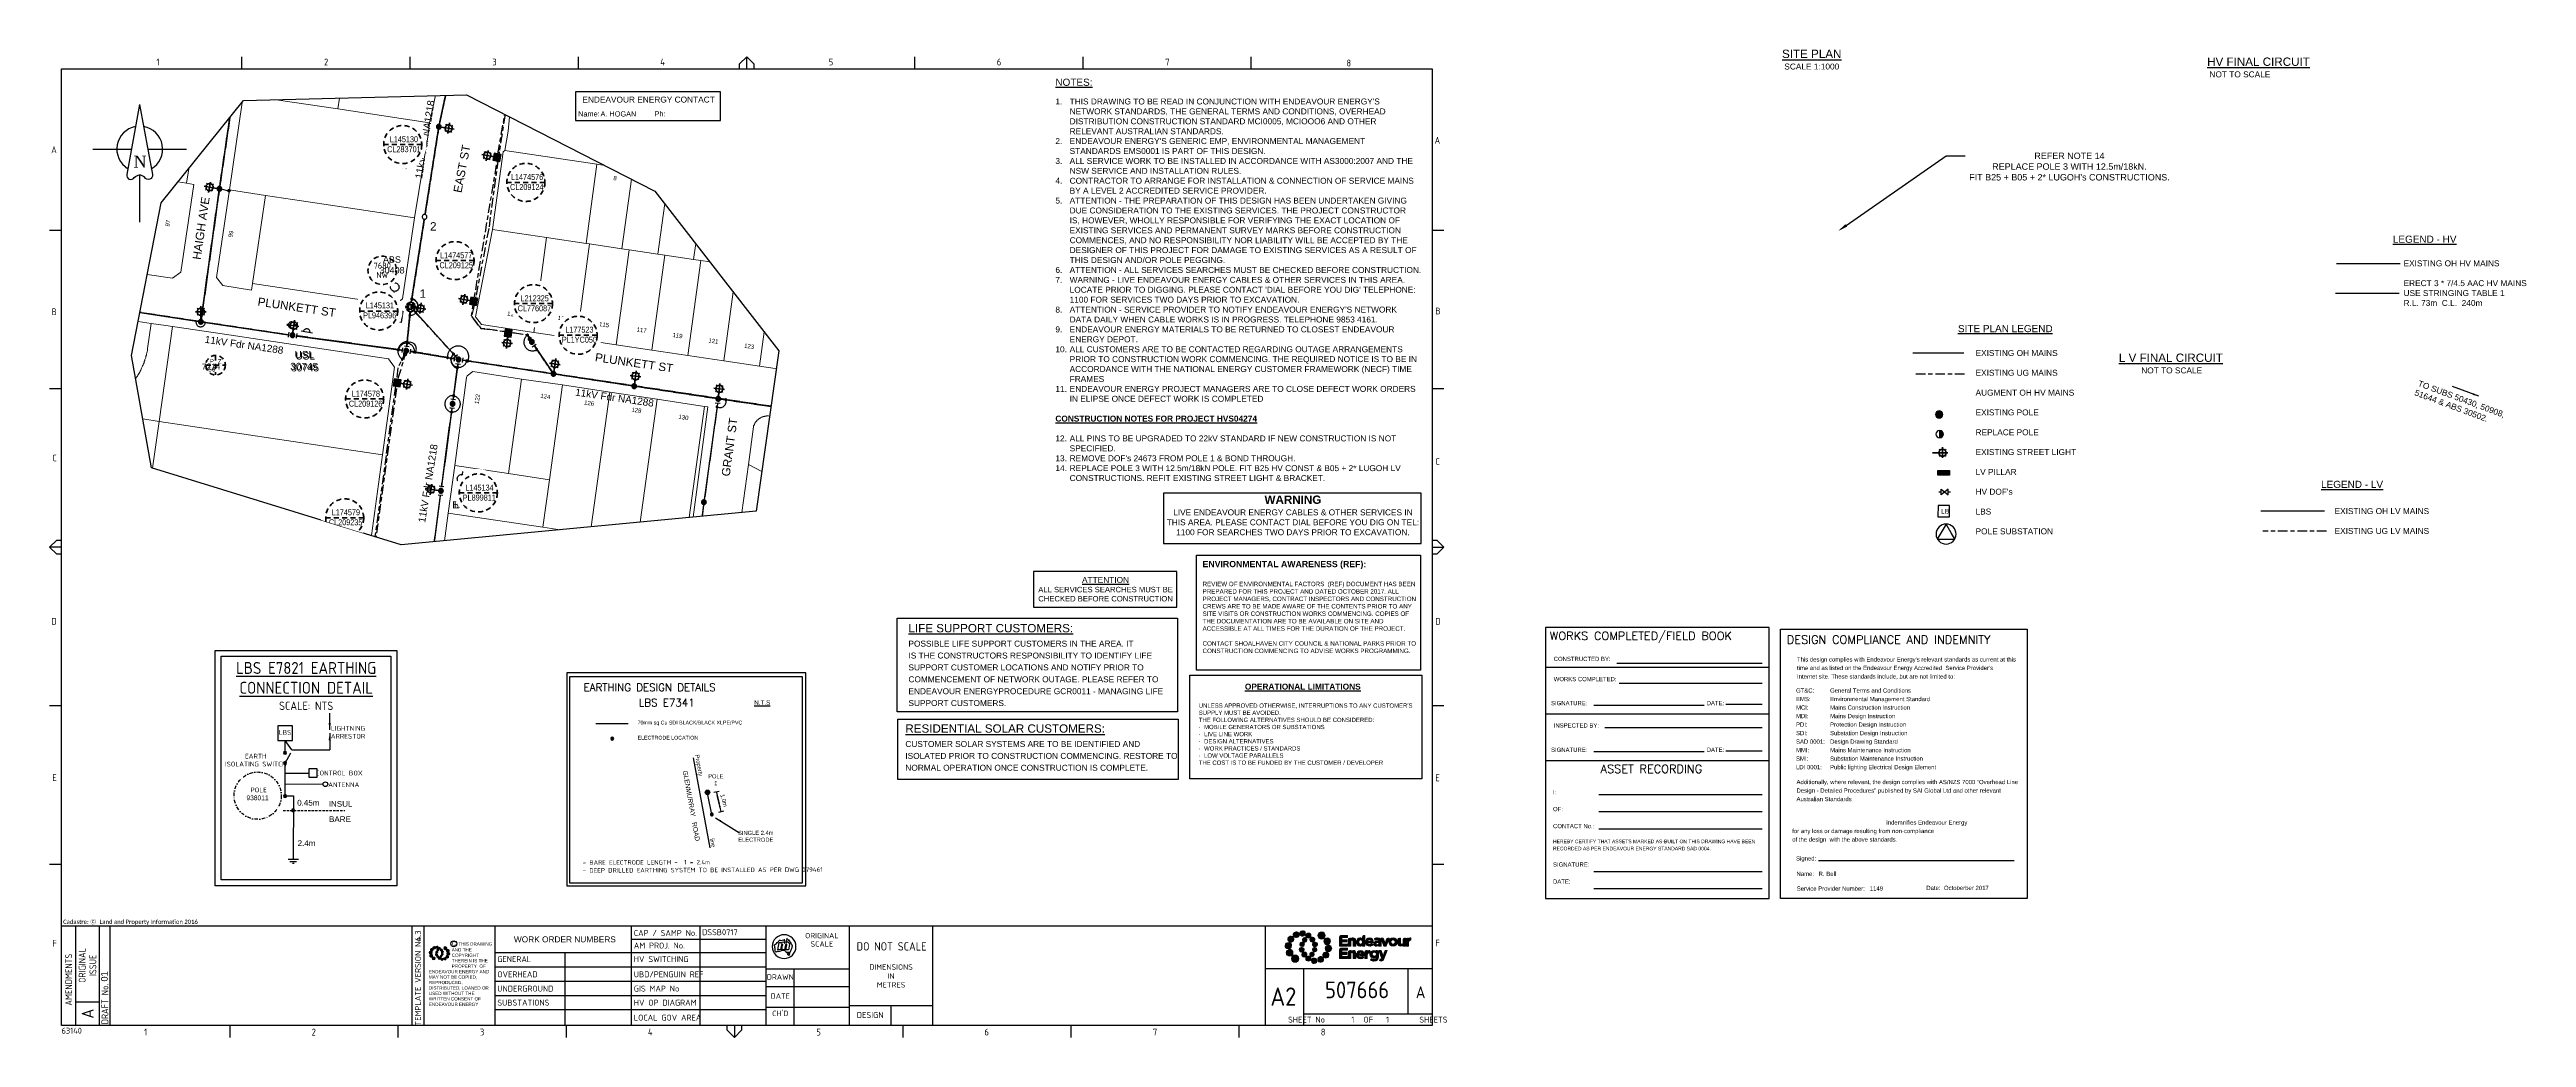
# Paper-space layout 'A2' of a CAD drawing. Header units: metres. Extents: x -21 to 1021, y 0 to 415.
# The model-space entities are those that its viewports show. They can reach past a viewport. Long polylines and large blocks are cut down to what shows.
import ezdxf
from ezdxf import colors
from ezdxf.entities.mleader import LeaderData, LeaderLine
from ezdxf.enums import TextEntityAlignment as Align
from ezdxf.math import Vec2, Vec3

# ---------------------------------------------------------------- set-up
doc = ezdxf.new("R2010")
doc.units = ezdxf.units.M
for name, pattern in [('Cable Exist OH', [1, 1, 0]), ('Cable Exist UG', [8.2, 4, -1.2, 1.8, -1.2]), ('Dash', [5, 3, -2]), ('DASHDOT2', [0.5, 0.25, -0.125, 0, -0.125]), ('DASHED', [0.75, 0.5, -0.25])]:
    doc.linetypes.add(name, pattern=pattern)
doc.layers.get('0').update_dxf_attribs({"color": 6})
for name, color, linetype, lineweight in [('Cadastre Buildings_SP_EXT', 9, 'Continuous', 5), ('Cadastre Land Parcels_SP_EXT', 9, 'Continuous', 5), ('Cadastre Roads_SP_EXT', 9, 'Continuous', 5)]:
    doc.layers.add(name, color=color, linetype=linetype, lineweight=lineweight)
for name, color, linetype in [('Earthing_SP_Misc', 7, 'Continuous'), ('Equip_HV_NEW', 2, 'Continuous'), ('Equip_LV_EXT', 7, 'Continuous'), ('Equip_LV_NEW', 2, 'Continuous'), ('Equip_SL_EXT', 7, 'Continuous'), ('Equip_SP_EXT', 7, 'Continuous'), ('Equip_SP_HV_EXT', 7, 'Continuous'), ('Equip_SP_HV_NEW', 2, 'Continuous'), ('Equip_SP_SL_EXT', 7, 'Continuous'), ('Equip_SP_SL_NEW', 2, 'Continuous'), ('Mains_HV_EXT', 7, 'Continuous'), ('Mains_HV_NEW_Hardwired', 7, 'Continuous'), ('Mains_LV_EXT', 7, 'Continuous'), ('Mains_LV_NEW_Hardwired', 2, 'Continuous'), ('Mains_SL_EXT', 7, 'Continuous'), ('Mains_SL_NEW_Hardwired', 2, 'Continuous'), ('Notes', 7, 'Continuous'), ('Notes_HV_MISC', 7, 'Continuous'), ('Notes_SP_MISC', 7, 'Continuous'), ('OH_Details_SP_MISC', 7, 'Continuous'), ('SupportsOH_SP_TR_HV_LV_SL_EXT', 7, 'Continuous'), ('SupportsOH_SP_TR_HV_LV_SL_NEW', 2, 'Continuous'), ('SupportsUG_SP_EXT', 7, 'Continuous'), ('SupportsUG_SP_LV_EXT', 7, 'Continuous'), ('SupportsUG_SP_LV_SL_EXT', 7, 'Continuous'), ('UG_Details_SP_MISC', 7, 'Continuous')]:
    doc.layers.add(name, color=color, linetype=linetype)
doc.layers.add('Viewports', color=6, linetype='Continuous', plot=False)
doc.styles.add('ARIAL', font='arial.ttf', dxfattribs={"height": 2})
doc.styles.add('COLUMN_LABEL', font='arial.ttf')
doc.styles.add('Elec', font='romand__.ttf')
doc.styles.add('HVSW_LABEL', font='arial.ttf')
doc.styles.add('iecARIAL', font='arial.ttf', dxfattribs={"height": 2})
doc.styles.add('iecISOCP', font='isocp.shx')
doc.styles.add('iecNAME', font='times.ttf')
doc.styles.add('ieISOCP', font='isocp.shx')
doc.styles.add('IESYMBOL1', font='isocp.shx')
doc.styles.add('PIT_LABEL', font='arial.ttf')
doc.styles.add('POLE_LABEL', font='arial.ttf')
doc.styles.add('RoadName', font='arial.ttf', dxfattribs={"height": 2.5})
doc.styles.add('SLCP_LABEL', font='arial.ttf', dxfattribs={"height": 3.5})
doc.styles.get("Standard").update_dxf_attribs({"font": 'arial.ttf'})
doc.linetypes.add('Cable 1A', pattern='A,7,-3,["/",Standard,S=1.5,R=0,X=-1.8,Y=-0.7],-0.001', length=10.001)
doc.linetypes.add('Cable Rem', pattern='A,6.5,-0.001,["X",Standard,S=2.5,R=0,X=0,Y=-1.27],-0.001', length=6.502)
doc.linetypes.add('IECLCABIEE', pattern='A,6,-0.5,["IE",Standard,S=1.7,R=0,X=0.5,Y=-1],-2.8', length=9.3)
doc.dimstyles.new('GISCAD Dim Style', dxfattribs={"dimtxt": 2.5, "dimasz": 3, "dimexe": 1.25, "dimexo": 0.625, "dimtad": 1, "dimtoh": 1, "dimdec": 1, "dimtxsty": 'ARIAL', "dimcen": 2.5, "dimadec": 0, "dimazin": 0, "dimtfac": 1, "dimtdec": 1, "dimtmove": 0, "dimatfit": 3, "dimfxl": 1.25, "dimarcsym": 0})

# ---------------------------------------------------------------- blocks, each defined once
blk = doc.blocks.new('NorthPnt 11(NP11)')
for p, q in [((-19.7, 0), (-3.5, 0)), ((3.3, 0), (19.7, 0)), ((-0.1, -10.9), (-0.1, -30.8))]:
    blk.add_line(p, q)
for points in [[(-0.1, 18.8), (-5.4, -10.7, 0.877048), (-2.3, -11.9, -0.1543), (-0.1, -10.9, 0.090511)], [(-0.1, 18.8), (5.3, -10.7, -0.877048), (2.1, -11.9, 0.1543), (-0.1, -10.9, -0.090511)]]:
    blk.add_lwpolyline(points, format="xyb")
for start, end in [(100.5988, 238.8643), (300.0994, 80.4374)]:
    blk.add_arc((0, 0), 9.64, start, end)
at = {"color": 7, "style": 'iecNAME'}
blk.add_text('N', height=5.02, dxfattribs=at).set_placement((-2.6, -7.8))
blk = doc.blocks.new('Note_IE Contact')
at = {"linetype": 'ByBlock'}
blk.add_lwpolyline([(0, 0), (60.9, 0), (60.9, 12.1), (0, 12.1)], close=True, dxfattribs=at)
at = {"linetype": 'ByBlock', "style": 'ARIAL'}
for s, p in [('Name:', (1.1, 1.7)), ('Ph:', (33.2, 1.7))]:
    blk.add_text(s, height=2.2, dxfattribs=at).set_placement(p)
at = {"linetype": 'ByBlock', "insert": (30.7, 8.8), "char_height": 2.5, "width": 58.552, "attachment_point": 5, "style": 'ARIAL'}
blk.add_mtext('ENDEAVOUR ENERGY CONTACT', dxfattribs=at)
at = {"linetype": 'ByBlock', "style": 'ARIAL'}
blk.add_attdef('%%UXXXXXXX', (10.5, 1.7), '', height=2.2, dxfattribs=at)
blk.add_attdef('PHONE', text='', height=2.2, dxfattribs=at).set_placement((59.8, 1.7), align=Align.RIGHT)
blk = doc.blocks.new('A$C30A46249')
at = {"color": 7, "lineweight": -3, "insert": (6.9, 5), "char_height": 1.79, "attachment_point": 7, "line_spacing_factor": 1.2}
blk.add_mtext('{\\fCalibri|b0|i0|c0|p34;\\C256;Cadastre: \\fMS Gothic|b0|i0|c128|p49;\\C250;\\c2236962;Ⓒ\\fMS Gothic|b0|i0|c0|p49; \\fCalibri|b0|i0|c0|p34;\\C256;Land and Property Information 2016}', dxfattribs=at)
blk = doc.blocks.new('EE_LOGO_SMALL')
at = {"layer": 'Notes'}
h = blk.add_hatch(color=256, dxfattribs=at)
edge = h.paths.add_edge_path()
edge.add_spline(control_points=[(-8.4, 2), (-9.2, 2), (-9.8, 1.4), (-9.8, 0.7), (-9.9, -0.1), (-9.3, -0.7), (-8.6, -0.8), (-7.8, -0.8), (-7.2, -0.2), (-7.1, 0.5), (-7.1, 1.3), (-7.7, 1.9), (-8.4, 2)], knot_values=[0, 0, 0, 0, 1, 1, 1, 2, 2, 2, 3, 3, 3, 4, 4, 4, 4], degree=3, periodic=0)
h = blk.add_hatch(color=256, dxfattribs=at)
edge = h.paths.add_edge_path()
edge.add_spline(control_points=[(-6.8, 4.5), (-7.4, 4.8), (-8.2, 4.6), (-8.6, 4), (-8.9, 3.4), (-8.7, 2.6), (-8.1, 2.2), (-7.5, 1.9), (-6.7, 2.1), (-6.3, 2.7), (-6, 3.3), (-6.2, 4.1), (-6.8, 4.5)], knot_values=[0, 0, 0, 0, 1, 1, 1, 2, 2, 2, 3, 3, 3, 4, 4, 4, 4], degree=3, periodic=0)
h = blk.add_hatch(color=256, dxfattribs=at)
edge = h.paths.add_edge_path()
edge.add_spline(control_points=[(-4.2, 5.9), (-4.6, 6.5), (-5.3, 6.6), (-5.9, 6.3), (-6.4, 5.9), (-6.6, 5.1), (-6.2, 4.6), (-5.9, 4), (-5.1, 3.8), (-4.6, 4.2), (-4, 4.6), (-3.8, 5.3), (-4.2, 5.9)], knot_values=[0, 0, 0, 0, 1, 1, 1, 2, 2, 2, 3, 3, 3, 4, 4, 4, 4], degree=3, periodic=0)
h = blk.add_hatch(color=256, dxfattribs=at)
edge = h.paths.add_edge_path()
edge.add_spline(control_points=[(-1.3, 5.9), (-1.4, 6.5), (-2, 7), (-2.6, 6.9), (-3.3, 6.9), (-3.7, 6.3), (-3.7, 5.6), (-3.6, 5), (-3, 4.5), (-2.4, 4.6), (-1.7, 4.7), (-1.3, 5.2), (-1.3, 5.9)], knot_values=[0, 0, 0, 0, 1, 1, 1, 2, 2, 2, 3, 3, 3, 4, 4, 4, 4], degree=3, periodic=0)
h = blk.add_hatch(color=256, dxfattribs=at)
edge = h.paths.add_edge_path()
edge.add_spline(control_points=[(-2.5, 2.1), (-3, 2.2), (-3.5, 1.9), (-3.6, 1.3), (-3.7, 0.8), (-3.4, 0.3), (-2.9, 0.2), (-2.4, 0.1), (-1.9, 0.4), (-1.8, 0.9), (-1.7, 1.5), (-2, 2), (-2.5, 2.1)], knot_values=[0, 0, 0, 0, 1, 1, 1, 2, 2, 2, 3, 3, 3, 4, 4, 4, 4], degree=3, periodic=0)
h = blk.add_hatch(color=256, dxfattribs=at)
edge = h.paths.add_edge_path()
edge.add_spline(control_points=[(1, 4.9), (1, 4.3), (0.5, 3.8), (-0.1, 3.8), (-0.7, 3.8), (-1.2, 4.3), (-1.2, 4.9), (-1.2, 5.5), (-0.7, 6), (-0.1, 6), (0.5, 6), (1, 5.5), (1, 4.9)], knot_values=[0, 0, 0, 0, 1, 1, 1, 2, 2, 2, 3, 3, 3, 4, 4, 4, 4], degree=3, periodic=0)
edge = h.paths.add_edge_path()
edge.add_spline(control_points=[(-1.4, 4), (-1.9, 4.1), (-2.4, 3.8), (-2.5, 3.3), (-2.6, 2.7), (-2.3, 2.2), (-1.8, 2.1), (-1.3, 2), (-0.7, 2.3), (-0.6, 2.9), (-0.5, 3.4), (-0.9, 3.9), (-1.4, 4)], knot_values=[0, 0, 0, 0, 1, 1, 1, 2, 2, 2, 3, 3, 3, 4, 4, 4, 4], degree=3, periodic=0)
h = blk.add_hatch(color=256, dxfattribs=at)
edge = h.paths.add_edge_path()
edge.add_spline(control_points=[(2.3, 2.4), (2.8, 2.8), (2.8, 3.4), (2.4, 3.9), (2, 4.3), (1.4, 4.3), (0.9, 3.9), (0.5, 3.6), (0.5, 2.9), (0.9, 2.5), (1.2, 2), (1.9, 2), (2.3, 2.4)], knot_values=[0, 0, 0, 0, 1, 1, 1, 2, 2, 2, 3, 3, 3, 4, 4, 4, 4], degree=3, periodic=0)
edge = h.paths.add_edge_path()
edge.add_spline(control_points=[(1, 4.9), (1, 4.3), (0.5, 3.8), (-0.1, 3.8), (-0.7, 3.8), (-1.2, 4.3), (-1.2, 4.9), (-1.2, 5.5), (-0.7, 6), (-0.1, 6), (0.5, 6), (1, 5.5), (1, 4.9)], knot_values=[0, 0, 0, 0, 1, 1, 1, 2, 2, 2, 3, 3, 3, 4, 4, 4, 4], degree=3, periodic=0)
h = blk.add_hatch(color=256, dxfattribs=at)
edge = h.paths.add_edge_path()
edge.add_spline(control_points=[(1, 4.9), (1, 4.3), (0.5, 3.8), (-0.1, 3.8), (-0.7, 3.8), (-1.2, 4.3), (-1.2, 4.9), (-1.2, 5.5), (-0.7, 6), (-0.1, 6), (0.5, 6), (1, 5.5), (1, 4.9)], knot_values=[0, 0, 0, 0, 1, 1, 1, 2, 2, 2, 3, 3, 3, 4, 4, 4, 4], degree=3, periodic=0)
edge = h.paths.add_edge_path(flags=16)
edge.add_spline(control_points=[(1, 4.9), (1, 4.3), (0.5, 3.8), (-0.1, 3.8), (-0.7, 3.8), (-1.2, 4.3), (-1.2, 4.9), (-1.2, 5.5), (-0.7, 6), (-0.1, 6), (0.5, 6), (1, 5.5), (1, 4.9)], knot_values=[0, 0, 0, 0, 1, 1, 1, 2, 2, 2, 3, 3, 3, 4, 4, 4, 4], degree=3, periodic=0)
h = blk.add_hatch(color=256, dxfattribs=at)
edge = h.paths.add_edge_path()
edge.add_spline(control_points=[(3, 0.2), (3.5, 0.3), (3.8, 0.9), (3.7, 1.4), (3.6, 1.9), (3, 2.3), (2.5, 2.1), (1.9, 2), (1.6, 1.4), (1.8, 0.9), (1.9, 0.4), (2.5, 0.1), (3, 0.2)], knot_values=[0, 0, 0, 0, 1, 1, 1, 2, 2, 2, 3, 3, 3, 4, 4, 4, 4], degree=3, periodic=0)
h = blk.add_hatch(color=256, dxfattribs=at)
edge = h.paths.add_edge_path()
edge.add_spline(control_points=[(7, 4.9), (7, 4), (6.3, 3.4), (5.5, 3.4), (4.6, 3.4), (4, 4), (4, 4.9), (4, 5.7), (4.6, 6.4), (5.5, 6.4), (6.3, 6.4), (7, 5.7), (7, 4.9)], knot_values=[0, 0, 0, 0, 1, 1, 1, 2, 2, 2, 3, 3, 3, 4, 4, 4, 4], degree=3, periodic=0)
h = blk.add_hatch(color=256, dxfattribs=at)
edge = h.paths.add_edge_path()
edge.add_spline(control_points=[(8.4, 1.1), (9.1, 1.5), (9.4, 2.3), (9.1, 3), (8.8, 3.7), (7.9, 4.1), (7.2, 3.8), (6.5, 3.4), (6.2, 2.6), (6.5, 1.9), (6.8, 1.2), (7.7, 0.8), (8.4, 1.1)], knot_values=[0, 0, 0, 0, 1, 1, 1, 2, 2, 2, 3, 3, 3, 4, 4, 4, 4], degree=3, periodic=0)
h = blk.add_hatch(color=256, dxfattribs=at)
edge = h.paths.add_edge_path()
edge.add_spline(control_points=[(8.3, -1.9), (9, -1.9), (9.7, -1.4), (9.7, -0.6), (9.7, 0.1), (9.2, 0.8), (8.4, 0.8), (7.7, 0.8), (7, 0.3), (7, -0.5), (6.9, -1.2), (7.5, -1.9), (8.3, -1.9)], knot_values=[0, 0, 0, 0, 1, 1, 1, 2, 2, 2, 3, 3, 3, 4, 4, 4, 4], degree=3, periodic=0)
h = blk.add_hatch(color=256, dxfattribs=at)
edge = h.paths.add_edge_path()
edge.add_spline(control_points=[(-8.5, -1.1), (-9.2, -1.4), (-9.6, -2.3), (-9.3, -3), (-8.9, -3.7), (-8.1, -4), (-7.4, -3.7), (-6.7, -3.4), (-6.3, -2.5), (-6.6, -1.8), (-7, -1.1), (-7.8, -0.8), (-8.5, -1.1)], knot_values=[0, 0, 0, 0, 1, 1, 1, 2, 2, 2, 3, 3, 3, 4, 4, 4, 4], degree=3, periodic=0)
h = blk.add_hatch(color=256, dxfattribs=at)
edge = h.paths.add_edge_path()
edge.add_spline(control_points=[(-7.1, -4.8), (-7.1, -4), (-6.5, -3.3), (-5.6, -3.3), (-4.8, -3.3), (-4.1, -4), (-4.1, -4.8), (-4.1, -5.7), (-4.8, -6.3), (-5.6, -6.3), (-6.5, -6.3), (-7.1, -5.7), (-7.1, -4.8)], knot_values=[0, 0, 0, 0, 1, 1, 1, 2, 2, 2, 3, 3, 3, 4, 4, 4, 4], degree=3, periodic=0)
h = blk.add_hatch(color=256, dxfattribs=at)
edge = h.paths.add_edge_path()
edge.add_spline(control_points=[(-3.1, -0.2), (-3.7, -0.3), (-4, -0.8), (-3.8, -1.4), (-3.7, -1.9), (-3.2, -2.2), (-2.6, -2.1), (-2.1, -1.9), (-1.8, -1.4), (-1.9, -0.9), (-2.1, -0.3), (-2.6, 0), (-3.1, -0.2)], knot_values=[0, 0, 0, 0, 1, 1, 1, 2, 2, 2, 3, 3, 3, 4, 4, 4, 4], degree=3, periodic=0)
h = blk.add_hatch(color=256, dxfattribs=at)
edge = h.paths.add_edge_path()
edge.add_spline(control_points=[(-2.5, -2.3), (-2.9, -2.7), (-3, -3.4), (-2.6, -3.8), (-2.2, -4.2), (-1.5, -4.3), (-1.1, -3.9), (-0.7, -3.5), (-0.6, -2.8), (-1, -2.4), (-1.4, -2), (-2, -1.9), (-2.5, -2.3)], knot_values=[0, 0, 0, 0, 1, 1, 1, 2, 2, 2, 3, 3, 3, 4, 4, 4, 4], degree=3, periodic=0)
h = blk.add_hatch(color=256, dxfattribs=at)
edge = h.paths.add_edge_path()
edge.add_spline(control_points=[(-1.2, -4.8), (-1.2, -4.2), (-0.7, -3.7), (-0.1, -3.7), (0.5, -3.7), (1, -4.2), (1, -4.8), (1, -5.4), (0.5, -5.9), (-0.1, -5.9), (-0.7, -5.9), (-1.2, -5.4), (-1.2, -4.8)], knot_values=[0, 0, 0, 0, 1, 1, 1, 2, 2, 2, 3, 3, 3, 4, 4, 4, 4], degree=3, periodic=0)
h = blk.add_hatch(color=256, dxfattribs=at)
edge = h.paths.add_edge_path()
edge.add_spline(control_points=[(1.2, -3.9), (1.7, -4.1), (2.2, -3.7), (2.3, -3.2), (2.5, -2.7), (2.1, -2.2), (1.6, -2.1), (1.1, -2), (0.6, -2.3), (0.5, -2.8), (0.4, -3.3), (0.7, -3.8), (1.2, -3.9)], knot_values=[0, 0, 0, 0, 1, 1, 1, 2, 2, 2, 3, 3, 3, 4, 4, 4, 4], degree=3, periodic=0)
h = blk.add_hatch(color=256, dxfattribs=at)
edge = h.paths.add_edge_path()
edge.add_spline(control_points=[(1.2, -5.8), (1.3, -6.5), (1.8, -6.9), (2.5, -6.9), (3.1, -6.8), (3.6, -6.2), (3.5, -5.6), (3.4, -5), (2.9, -4.5), (2.2, -4.6), (1.6, -4.6), (1.1, -5.2), (1.2, -5.8)], knot_values=[0, 0, 0, 0, 1, 1, 1, 2, 2, 2, 3, 3, 3, 4, 4, 4, 4], degree=3, periodic=0)
h = blk.add_hatch(color=256, dxfattribs=at)
edge = h.paths.add_edge_path()
edge.add_spline(control_points=[(2.4, -2), (2.9, -2.1), (3.4, -1.8), (3.5, -1.3), (3.6, -0.8), (3.3, -0.3), (2.8, -0.2), (2.2, -0.1), (1.7, -0.4), (1.6, -0.9), (1.5, -1.4), (1.8, -1.9), (2.4, -2)], knot_values=[0, 0, 0, 0, 1, 1, 1, 2, 2, 2, 3, 3, 3, 4, 4, 4, 4], degree=3, periodic=0)
h = blk.add_hatch(color=256, dxfattribs=at)
edge = h.paths.add_edge_path()
edge.add_spline(control_points=[(4, -5.8), (4.4, -6.4), (5.2, -6.6), (5.7, -6.2), (6.3, -5.8), (6.5, -5.1), (6.1, -4.5), (5.7, -4), (5, -3.8), (4.4, -4.2), (3.8, -4.5), (3.7, -5.3), (4, -5.8)], knot_values=[0, 0, 0, 0, 1, 1, 1, 2, 2, 2, 3, 3, 3, 4, 4, 4, 4], degree=3, periodic=0)
h = blk.add_hatch(color=256, dxfattribs=at)
edge = h.paths.add_edge_path()
edge.add_spline(control_points=[(6.7, -4.4), (7.3, -4.8), (8.1, -4.6), (8.4, -4), (8.8, -3.3), (8.6, -2.6), (8, -2.2), (7.3, -1.8), (6.6, -2.1), (6.2, -2.7), (5.8, -3.3), (6, -4.1), (6.7, -4.4)], knot_values=[0, 0, 0, 0, 1, 1, 1, 2, 2, 2, 3, 3, 3, 4, 4, 4, 4], degree=3, periodic=0)
at = {"layer": 'Notes', "lineweight": 0}
for points in [[(1.8, 2.1), (1.8, 2.1)], [(-2, -2.1), (-2, -2.1)]]:
    blk.add_lwpolyline(points, dxfattribs=at)
for points in [[(-8.4, 2), (-9.2, 2), (-9.8, 1.4), (-9.8, 0.7), (-9.9, -0.1), (-9.3, -0.7), (-8.6, -0.8), (-7.8, -0.8), (-7.2, -0.2), (-7.1, 0.5), (-7.1, 1.3), (-7.7, 1.9), (-8.4, 2)], [(-6.8, 4.5), (-7.4, 4.8), (-8.2, 4.6), (-8.6, 4), (-8.9, 3.4), (-8.7, 2.6), (-8.1, 2.2), (-7.5, 1.9), (-6.7, 2.1), (-6.3, 2.7), (-6, 3.3), (-6.2, 4.1), (-6.8, 4.5)], [(-4.2, 5.9), (-4.6, 6.5), (-5.3, 6.6), (-5.9, 6.3), (-6.4, 5.9), (-6.6, 5.1), (-6.2, 4.6), (-5.9, 4), (-5.1, 3.8), (-4.6, 4.2), (-4, 4.6), (-3.8, 5.3), (-4.2, 5.9)], [(-1.3, 5.9), (-1.4, 6.5), (-2, 7), (-2.6, 6.9), (-3.3, 6.9), (-3.7, 6.3), (-3.7, 5.6), (-3.6, 5), (-3, 4.5), (-2.4, 4.6), (-1.7, 4.7), (-1.3, 5.2), (-1.3, 5.9)], [(-2.5, 2.1), (-3, 2.2), (-3.5, 1.9), (-3.6, 1.3), (-3.7, 0.8), (-3.4, 0.3), (-2.9, 0.2), (-2.4, 0.1), (-1.9, 0.4), (-1.8, 0.9), (-1.7, 1.5), (-2, 2), (-2.5, 2.1)], [(-1.4, 4), (-1.9, 4.1), (-2.4, 3.8), (-2.5, 3.3), (-2.6, 2.7), (-2.3, 2.2), (-1.8, 2.1), (-1.3, 2), (-0.7, 2.3), (-0.6, 2.9), (-0.5, 3.4), (-0.9, 3.9), (-1.4, 4)], [(1, 4.9), (1, 4.3), (0.5, 3.8), (-0.1, 3.8), (-0.7, 3.8), (-1.2, 4.3), (-1.2, 4.9), (-1.2, 5.5), (-0.7, 6), (-0.1, 6), (0.5, 6), (1, 5.5), (1, 4.9)], [(1, 4.9), (1, 4.3), (0.5, 3.8), (-0.1, 3.8), (-0.7, 3.8), (-1.2, 4.3), (-1.2, 4.9), (-1.2, 5.5), (-0.7, 6), (-0.1, 6), (0.5, 6), (1, 5.5), (1, 4.9)], [(2.3, 2.4), (2.8, 2.8), (2.8, 3.4), (2.4, 3.9), (2, 4.3), (1.4, 4.3), (0.9, 3.9), (0.5, 3.6), (0.5, 2.9), (0.9, 2.5), (1.2, 2), (1.9, 2), (2.3, 2.4)], [(3, 0.2), (3.5, 0.3), (3.8, 0.9), (3.7, 1.4), (3.6, 1.9), (3, 2.3), (2.5, 2.1), (1.9, 2), (1.6, 1.4), (1.8, 0.9), (1.9, 0.4), (2.5, 0.1), (3, 0.2)], [(7, 4.9), (7, 4), (6.3, 3.4), (5.5, 3.4), (4.6, 3.4), (4, 4), (4, 4.9), (4, 5.7), (4.6, 6.4), (5.5, 6.4), (6.3, 6.4), (7, 5.7), (7, 4.9)], [(8.4, 1.1), (9.1, 1.5), (9.4, 2.3), (9.1, 3), (8.8, 3.7), (7.9, 4.1), (7.2, 3.8), (6.5, 3.4), (6.2, 2.6), (6.5, 1.9), (6.8, 1.2), (7.7, 0.8), (8.4, 1.1)], [(8.3, -1.9), (9, -1.9), (9.7, -1.4), (9.7, -0.6), (9.7, 0.1), (9.2, 0.8), (8.4, 0.8), (7.7, 0.8), (7, 0.3), (7, -0.5), (6.9, -1.2), (7.5, -1.9), (8.3, -1.9)], [(-8.5, -1.1), (-9.2, -1.4), (-9.6, -2.3), (-9.3, -3), (-8.9, -3.7), (-8.1, -4), (-7.4, -3.7), (-6.7, -3.4), (-6.3, -2.5), (-6.6, -1.8), (-7, -1.1), (-7.8, -0.8), (-8.5, -1.1)], [(-7.1, -4.8), (-7.1, -4), (-6.5, -3.3), (-5.6, -3.3), (-4.8, -3.3), (-4.1, -4), (-4.1, -4.8), (-4.1, -5.7), (-4.8, -6.3), (-5.6, -6.3), (-6.5, -6.3), (-7.1, -5.7), (-7.1, -4.8)], [(-3.1, -0.2), (-3.7, -0.3), (-4, -0.8), (-3.8, -1.4), (-3.7, -1.9), (-3.2, -2.2), (-2.6, -2.1), (-2.1, -1.9), (-1.8, -1.4), (-1.9, -0.9), (-2.1, -0.3), (-2.6, 0), (-3.1, -0.2)], [(-2.5, -2.3), (-2.9, -2.7), (-3, -3.4), (-2.6, -3.8), (-2.2, -4.2), (-1.5, -4.3), (-1.1, -3.9), (-0.7, -3.5), (-0.6, -2.8), (-1, -2.4), (-1.4, -2), (-2, -1.9), (-2.5, -2.3)], [(-1.2, -4.8), (-1.2, -4.2), (-0.7, -3.7), (-0.1, -3.7), (0.5, -3.7), (1, -4.2), (1, -4.8), (1, -5.4), (0.5, -5.9), (-0.1, -5.9), (-0.7, -5.9), (-1.2, -5.4), (-1.2, -4.8)], [(1.2, -3.9), (1.7, -4.1), (2.2, -3.7), (2.3, -3.2), (2.5, -2.7), (2.1, -2.2), (1.6, -2.1), (1.1, -2), (0.6, -2.3), (0.5, -2.8), (0.4, -3.3), (0.7, -3.8), (1.2, -3.9)], [(1.2, -5.8), (1.3, -6.5), (1.8, -6.9), (2.5, -6.9), (3.1, -6.8), (3.6, -6.2), (3.5, -5.6), (3.4, -5), (2.9, -4.5), (2.2, -4.6), (1.6, -4.6), (1.1, -5.2), (1.2, -5.8)], [(2.4, -2), (2.9, -2.1), (3.4, -1.8), (3.5, -1.3), (3.6, -0.8), (3.3, -0.3), (2.8, -0.2), (2.2, -0.1), (1.7, -0.4), (1.6, -0.9), (1.5, -1.4), (1.8, -1.9), (2.4, -2)], [(4, -5.8), (4.4, -6.4), (5.2, -6.6), (5.7, -6.2), (6.3, -5.8), (6.5, -5.1), (6.1, -4.5), (5.7, -4), (5, -3.8), (4.4, -4.2), (3.8, -4.5), (3.7, -5.3), (4, -5.8)], [(6.7, -4.4), (7.3, -4.8), (8.1, -4.6), (8.4, -4), (8.8, -3.3), (8.6, -2.6), (8, -2.2), (7.3, -1.8), (6.6, -2.1), (6.2, -2.7), (5.8, -3.3), (6, -4.1), (6.7, -4.4)]]:
    blk.add_open_spline(points, degree=3, knots=[0, 0, 0, 0, 1, 1, 1, 2, 2, 2, 3, 3, 3, 4, 4, 4, 4], dxfattribs=at)
blk = doc.blocks.new('EE_COPYRIGHT_A2')
at = {"layer": 'Notes'}
blk.add_circle((9.53, -0.82), 1.15, dxfattribs=at)
at = {"xscale": 0.4, "yscale": 0.4, "zscale": 0.4}
blk.add_blockref('EE_LOGO_SMALL', (4.09, -4.46), dxfattribs=at)
at = {"layer": 'Notes', "insert": (0, 0), "char_height": 1.25, "width": 24.1208, "attachment_point": 1, "style": 'ARIAL'}
blk.add_mtext('\\pt8.75;               ^I{\\H1.2x;C } THIS DRAWING\\P\\pi-8.75,l8.75,t8.75,20;       ^IAND THE ^I\\P\\pi0,t8.75;COPYRIGHT\\P\\pi-8.75,t1.25,8.75;^I^ITHEREIN IS THE PROPERTY  OF \\P\\pi0,l0,t1.25;ENDEAVOUR ENERGY AND MAY NOT BE COPIED, REPRODUCED, DISTRIBUTED, LOANED OR USED WITHOUT THE WRITTEN CONSENT OF ENDEAVOUR ENERGY', dxfattribs=at)
blk = doc.blocks.new('EE_LOGO')
h = blk.add_hatch(color=7)
edge = h.paths.add_edge_path()
edge.add_spline(control_points=[(-25.3, 1.9), (-26.1, 2), (-26.7, 1.4), (-26.8, 0.7), (-26.8, -0.1), (-26.2, -0.7), (-25.5, -0.8), (-24.7, -0.8), (-24.1, -0.2), (-24.1, 0.5), (-24, 1.3), (-24.6, 1.9), (-25.3, 1.9)], knot_values=[0, 0, 0, 0, 1, 1, 1, 2, 2, 2, 3, 3, 3, 4, 4, 4, 4], degree=3, periodic=0)
h = blk.add_hatch(color=7)
edge = h.paths.add_edge_path()
edge.add_spline(control_points=[(-23.7, 4.5), (-24.3, 4.8), (-25.1, 4.6), (-25.5, 4), (-25.8, 3.4), (-25.6, 2.6), (-25, 2.2), (-24.4, 1.9), (-23.6, 2.1), (-23.3, 2.7), (-22.9, 3.3), (-23.1, 4.1), (-23.7, 4.5)], knot_values=[0, 0, 0, 0, 1, 1, 1, 2, 2, 2, 3, 3, 3, 4, 4, 4, 4], degree=3, periodic=0)
h = blk.add_hatch(color=7)
edge = h.paths.add_edge_path()
edge.add_spline(control_points=[(-21.1, 5.9), (-21.5, 6.4), (-22.2, 6.6), (-22.8, 6.2), (-23.4, 5.9), (-23.5, 5.1), (-23.2, 4.5), (-22.8, 4), (-22.1, 3.8), (-21.5, 4.2), (-20.9, 4.5), (-20.7, 5.3), (-21.1, 5.9)], knot_values=[0, 0, 0, 0, 1, 1, 1, 2, 2, 2, 3, 3, 3, 4, 4, 4, 4], degree=3, periodic=0)
h = blk.add_hatch(color=7)
edge = h.paths.add_edge_path()
edge.add_spline(control_points=[(-19.4, 2.1), (-19.9, 2.2), (-20.4, 1.8), (-20.6, 1.3), (-20.7, 0.8), (-20.3, 0.3), (-19.8, 0.2), (-19.3, 0.1), (-18.8, 0.4), (-18.7, 0.9), (-18.6, 1.4), (-18.9, 1.9), (-19.4, 2.1)], knot_values=[0, 0, 0, 0, 1, 1, 1, 2, 2, 2, 3, 3, 3, 4, 4, 4, 4], degree=3, periodic=0)
h = blk.add_hatch(color=7)
edge = h.paths.add_edge_path()
edge.add_spline(control_points=[(-18.3, 5.9), (-18.3, 6.5), (-18.9, 7), (-19.5, 6.9), (-20.2, 6.8), (-20.6, 6.3), (-20.6, 5.6), (-20.5, 5), (-20, 4.5), (-19.3, 4.6), (-18.7, 4.7), (-18.2, 5.2), (-18.3, 5.9)], knot_values=[0, 0, 0, 0, 1, 1, 1, 2, 2, 2, 3, 3, 3, 4, 4, 4, 4], degree=3, periodic=0)
h = blk.add_hatch(color=7)
edge = h.paths.add_edge_path()
edge.add_spline(control_points=[(-15.9, 4.9), (-15.9, 4.3), (-16.4, 3.8), (-17, 3.8), (-17.6, 3.8), (-18.1, 4.3), (-18.1, 4.9), (-18.1, 5.5), (-17.6, 5.9), (-17, 5.9), (-16.4, 5.9), (-15.9, 5.5), (-15.9, 4.9)], knot_values=[0, 0, 0, 0, 1, 1, 1, 2, 2, 2, 3, 3, 3, 4, 4, 4, 4], degree=3, periodic=0)
edge = h.paths.add_edge_path()
edge.add_spline(control_points=[(-18.3, 4), (-18.8, 4.1), (-19.3, 3.8), (-19.4, 3.2), (-19.5, 2.7), (-19.2, 2.2), (-18.7, 2.1), (-18.2, 2), (-17.7, 2.3), (-17.6, 2.8), (-17.5, 3.4), (-17.8, 3.9), (-18.3, 4)], knot_values=[0, 0, 0, 0, 1, 1, 1, 2, 2, 2, 3, 3, 3, 4, 4, 4, 4], degree=3, periodic=0)
h = blk.add_hatch(color=7)
edge = h.paths.add_edge_path()
edge.add_spline(control_points=[(-14.6, 2.4), (-14.2, 2.7), (-14.1, 3.4), (-14.5, 3.8), (-14.9, 4.3), (-15.6, 4.3), (-16, 3.9), (-16.4, 3.5), (-16.5, 2.9), (-16.1, 2.4), (-15.7, 2), (-15, 2), (-14.6, 2.4)], knot_values=[0, 0, 0, 0, 1, 1, 1, 2, 2, 2, 3, 3, 3, 4, 4, 4, 4], degree=3, periodic=0)
edge = h.paths.add_edge_path()
edge.add_spline(control_points=[(-15.9, 4.9), (-15.9, 4.3), (-16.4, 3.8), (-17, 3.8), (-17.6, 3.8), (-18.1, 4.3), (-18.1, 4.9), (-18.1, 5.5), (-17.6, 5.9), (-17, 5.9), (-16.4, 5.9), (-15.9, 5.5), (-15.9, 4.9)], knot_values=[0, 0, 0, 0, 1, 1, 1, 2, 2, 2, 3, 3, 3, 4, 4, 4, 4], degree=3, periodic=0)
h = blk.add_hatch(color=7)
edge = h.paths.add_edge_path()
edge.add_spline(control_points=[(-15.9, 4.9), (-15.9, 4.3), (-16.4, 3.8), (-17, 3.8), (-17.6, 3.8), (-18.1, 4.3), (-18.1, 4.9), (-18.1, 5.5), (-17.6, 5.9), (-17, 5.9), (-16.4, 5.9), (-15.9, 5.5), (-15.9, 4.9)], knot_values=[0, 0, 0, 0, 1, 1, 1, 2, 2, 2, 3, 3, 3, 4, 4, 4, 4], degree=3, periodic=0)
edge = h.paths.add_edge_path(flags=16)
edge.add_spline(control_points=[(-15.9, 4.9), (-15.9, 4.3), (-16.4, 3.8), (-17, 3.8), (-17.6, 3.8), (-18.1, 4.3), (-18.1, 4.9), (-18.1, 5.5), (-17.6, 5.9), (-17, 5.9), (-16.4, 5.9), (-15.9, 5.5), (-15.9, 4.9)], knot_values=[0, 0, 0, 0, 1, 1, 1, 2, 2, 2, 3, 3, 3, 4, 4, 4, 4], degree=3, periodic=0)
h = blk.add_hatch(color=7)
edge = h.paths.add_edge_path()
edge.add_spline(control_points=[(-13.9, 0.2), (-13.4, 0.3), (-13.1, 0.9), (-13.2, 1.4), (-13.4, 1.9), (-13.9, 2.2), (-14.4, 2.1), (-15, 2), (-15.3, 1.4), (-15.2, 0.9), (-15, 0.4), (-14.5, 0), (-13.9, 0.2)], knot_values=[0, 0, 0, 0, 1, 1, 1, 2, 2, 2, 3, 3, 3, 4, 4, 4, 4], degree=3, periodic=0)
h = blk.add_hatch(color=7)
edge = h.paths.add_edge_path()
edge.add_spline(control_points=[(-9.9, 4.9), (-9.9, 4), (-10.6, 3.4), (-11.4, 3.4), (-12.3, 3.4), (-13, 4), (-13, 4.9), (-13, 5.7), (-12.3, 6.4), (-11.4, 6.4), (-10.6, 6.4), (-9.9, 5.7), (-9.9, 4.9)], knot_values=[0, 0, 0, 0, 1, 1, 1, 2, 2, 2, 3, 3, 3, 4, 4, 4, 4], degree=3, periodic=0)
h = blk.add_hatch(color=7)
edge = h.paths.add_edge_path()
edge.add_spline(control_points=[(-8.6, 1.1), (-7.8, 1.4), (-7.5, 2.3), (-7.8, 3), (-8.1, 3.7), (-9, 4.1), (-9.7, 3.7), (-10.4, 3.4), (-10.7, 2.6), (-10.4, 1.9), (-10.1, 1.1), (-9.3, 0.8), (-8.6, 1.1)], knot_values=[0, 0, 0, 0, 1, 1, 1, 2, 2, 2, 3, 3, 3, 4, 4, 4, 4], degree=3, periodic=0)
h = blk.add_hatch(color=7)
edge = h.paths.add_edge_path()
edge.add_spline(control_points=[(-8.7, -1.9), (-7.9, -2), (-7.3, -1.4), (-7.2, -0.6), (-7.2, 0.1), (-7.8, 0.7), (-8.5, 0.8), (-9.3, 0.8), (-9.9, 0.3), (-9.9, -0.5), (-10, -1.2), (-9.4, -1.9), (-8.7, -1.9)], knot_values=[0, 0, 0, 0, 1, 1, 1, 2, 2, 2, 3, 3, 3, 4, 4, 4, 4], degree=3, periodic=0)
h = blk.add_hatch(color=7)
edge = h.paths.add_edge_path()
edge.add_spline(control_points=[(-3.9, 0.4), (-3.9, 0.4), (-3.9, 4.3), (-3.9, 4.3), (-3.9, 4.3), (-3.9, 4.9), (-3.3, 4.9), (-2.7, 4.9), (-0.5, 4.9), (-0.5, 4.9), (-0.5, 4.9), (-0.5, 4), (-0.5, 4), (-0.5, 4), (-2.9, 4), (-2.9, 4), (-2.9, 4), (-2.9, 3.1), (-2.9, 3.1), (-2.9, 3.1), (-0.8, 3.1), (-0.8, 3.1), (-0.8, 3.1), (-0.8, 2.2), (-0.8, 2.2), (-0.8, 2.2), (-2.9, 2.2), (-2.9, 2.2), (-2.9, 2.2), (-2.9, 1.3), (-2.9, 1.3), (-2.9, 1.3), (-0.5, 1.3), (-0.5, 1.3), (-0.5, 1.3), (-0.5, 0.4), (-0.5, 0.4), (-0.5, 0.4), (-3.9, 0.4), (-3.9, 0.4)], knot_values=[0, 0, 0, 0, 1, 1, 1, 2, 2, 2, 3, 3, 3, 4, 4, 4, 5, 5, 5, 6, 6, 6, 7, 7, 7, 8, 8, 8, 9, 9, 9, 10, 10, 10, 11, 11, 11, 12, 12, 12, 13, 13, 13, 13], degree=3, periodic=0)
h = blk.add_hatch(color=7)
edge = h.paths.add_edge_path()
edge.add_spline(control_points=[(1.9, 0.4), (1.9, 0.4), (1.9, 2.3), (1.9, 2.3), (1.9, 2.8), (1.7, 3), (1.4, 3), (1, 3), (0.8, 2.8), (0.8, 2.3), (0.8, 2.3), (0.8, 0.4), (0.8, 0.4), (0.8, 0.4), (-0.2, 0.4), (-0.2, 0.4), (-0.2, 0.4), (-0.2, 3.2), (-0.2, 3.3), (-0.2, 3.3), (-0.2, 3.8), (0.4, 3.8), (0.8, 3.8), (0.8, 3.8), (0.8, 3.8), (0.8, 3.8), (0.8, 3.3), (0.8, 3.3), (1, 3.6), (1.3, 3.9), (1.8, 3.9), (2.5, 3.9), (2.9, 3.4), (2.9, 2.6), (2.9, 2.6), (2.9, 0.4), (2.9, 0.4), (2.9, 0.4), (1.9, 0.4), (1.9, 0.4)], knot_values=[0, 0, 0, 0, 1, 1, 1, 2, 2, 2, 3, 3, 3, 4, 4, 4, 5, 5, 5, 6, 6, 6, 7, 7, 7, 8, 8, 8, 9, 9, 9, 10, 10, 10, 11, 11, 11, 12, 12, 12, 13, 13, 13, 13], degree=3, periodic=0)
h = blk.add_hatch(color=7)
edge = h.paths.add_edge_path(flags=16)
edge.add_spline(control_points=[(5.8, 2.1), (5.8, 2.7), (5.4, 3.1), (5, 3.1), (4.5, 3.1), (4.2, 2.7), (4.2, 2.1), (4.2, 2.1), (4.2, 2.1), (4.2, 2.1), (4.2, 1.6), (4.5, 1.2), (5, 1.2), (5.4, 1.2), (5.8, 1.6), (5.8, 2.1), (5.8, 2.1), (5.8, 2.1), (5.8, 2.1)], knot_values=[0, 0, 0, 0, 1, 1, 1, 2, 2, 2, 3, 3, 3, 4, 4, 4, 5, 5, 5, 6, 6, 6, 6], degree=3, periodic=0)
edge = h.paths.add_edge_path()
edge.add_spline(control_points=[(5.8, 0.4), (5.8, 0.4), (5.8, 0.9), (5.8, 0.9), (5.6, 0.6), (5.2, 0.4), (4.7, 0.4), (3.9, 0.4), (3.2, 1), (3.2, 2.1), (3.2, 2.1), (3.2, 2.1), (3.2, 2.1), (3.2, 3.3), (3.9, 3.9), (4.7, 3.9), (5.2, 3.9), (5.6, 3.6), (5.8, 3.4), (5.8, 3.4), (5.8, 4.3), (5.8, 4.3), (5.8, 4.3), (5.8, 4.9), (6.3, 4.9), (6.7, 4.9), (6.7, 4.9), (6.7, 4.9), (6.7, 4.9), (6.7, 0.4), (6.7, 0.4), (6.7, 0.4), (5.8, 0.4), (5.8, 0.4)], knot_values=[0, 0, 0, 0, 1, 1, 1, 2, 2, 2, 3, 3, 3, 4, 4, 4, 5, 5, 5, 6, 6, 6, 7, 7, 7, 8, 8, 8, 9, 9, 9, 10, 10, 10, 11, 11, 11, 11], degree=3, periodic=0)
h = blk.add_hatch(color=7)
edge = h.paths.add_edge_path()
edge.add_spline(control_points=[(8.7, 3.9), (7.7, 3.9), (7, 3.1), (7, 2.1), (7, 2.1), (7, 2.1), (7, 2.1), (7, 1.1), (7.8, 0.4), (8.8, 0.4), (9.4, 0.4), (9.8, 0.6), (10.2, 1), (10.2, 1), (9.6, 1.5), (9.6, 1.5), (9.4, 1.2), (9.1, 1.1), (8.8, 1.1), (8.3, 1.1), (8, 1.5), (8, 1.9), (7.9, 2.2), (7.9, 2.3), (8, 2.4), (8, 2.8), (8.3, 3.1), (8.7, 3.1), (9.1, 3.1), (9.3, 2.8), (9.4, 2.4), (9.4, 2.4), (8.1, 2.4), (8.1, 2.4), (8.1, 2.4), (8.1, 1.8), (8.6, 1.8), (9.2, 1.8), (10.3, 1.8), (10.3, 1.8), (10.3, 1.9), (10.3, 1.9), (10.3, 2), (10.3, 2), (10.3, 2.1), (10.3, 2.1), (10.3, 3), (9.8, 3.9), (8.7, 3.9)], knot_values=[0, 0, 0, 0, 1, 1, 1, 2, 2, 2, 3, 3, 3, 4, 4, 4, 5, 5, 5, 6, 6, 6, 7, 7, 7, 8, 8, 8, 9, 9, 9, 10, 10, 10, 11, 11, 11, 12, 12, 12, 13, 13, 13, 14, 14, 14, 15, 15, 15, 16, 16, 16, 16], degree=3, periodic=0)
h = blk.add_hatch(color=7)
edge = h.paths.add_edge_path(flags=16)
edge.add_spline(control_points=[(12.7, 1.8), (12.5, 1.9), (12.3, 1.9), (12.1, 1.9), (11.7, 1.9), (11.4, 1.8), (11.4, 1.5), (11.4, 1.5), (11.4, 1.5), (11.4, 1.5), (11.4, 1.2), (11.6, 1), (11.9, 1), (12.4, 1), (12.7, 1.3), (12.7, 1.6), (12.7, 1.6), (12.7, 1.8), (12.7, 1.8)], knot_values=[0, 0, 0, 0, 1, 1, 1, 2, 2, 2, 3, 3, 3, 4, 4, 4, 5, 5, 5, 6, 6, 6, 6], degree=3, periodic=0)
edge = h.paths.add_edge_path()
edge.add_spline(control_points=[(12.7, 0.4), (12.7, 0.4), (12.7, 0.8), (12.7, 0.8), (12.4, 0.5), (12.1, 0.4), (11.7, 0.4), (11, 0.4), (10.5, 0.7), (10.5, 1.4), (10.5, 1.4), (10.5, 1.4), (10.5, 1.4), (10.5, 2.2), (11.1, 2.5), (11.9, 2.5), (12.2, 2.5), (12.4, 2.4), (12.7, 2.4), (12.7, 2.4), (12.7, 2.4), (12.7, 2.4), (12.7, 2.8), (12.4, 3.1), (12, 3.1), (11.6, 3.1), (11.3, 3), (11, 2.9), (11, 2.9), (10.8, 3.6), (10.8, 3.6), (11.2, 3.8), (11.5, 3.9), (12.1, 3.9), (13.1, 3.9), (13.6, 3.3), (13.6, 2.4), (13.6, 2.4), (13.6, 0.4), (13.6, 0.4), (13.6, 0.4), (12.7, 0.4), (12.7, 0.4)], knot_values=[0, 0, 0, 0, 1, 1, 1, 2, 2, 2, 3, 3, 3, 4, 4, 4, 5, 5, 5, 6, 6, 6, 7, 7, 7, 8, 8, 8, 9, 9, 9, 10, 10, 10, 11, 11, 11, 12, 12, 12, 13, 13, 13, 14, 14, 14, 14], degree=3, periodic=0)
h = blk.add_hatch(color=7)
edge = h.paths.add_edge_path()
edge.add_spline(control_points=[(15.7, 0.4), (15.7, 0.4), (14.8, 0.4), (14.8, 0.4), (14.8, 0.4), (13.5, 3.8), (13.5, 3.8), (13.5, 3.8), (14.5, 3.8), (14.5, 3.8), (14.5, 3.8), (15.3, 1.6), (15.3, 1.6), (15.3, 1.6), (15.9, 3.3), (15.9, 3.3), (15.9, 3.3), (16, 3.8), (16.4, 3.8), (16.8, 3.8), (17, 3.8), (17, 3.8), (17, 3.8), (15.7, 0.4), (15.7, 0.4)], knot_values=[0, 0, 0, 0, 1, 1, 1, 2, 2, 2, 3, 3, 3, 4, 4, 4, 5, 5, 5, 6, 6, 6, 7, 7, 7, 8, 8, 8, 8], degree=3, periodic=0)
h = blk.add_hatch(color=7)
edge = h.paths.add_edge_path(flags=16)
edge.add_spline(control_points=[(19.5, 2.2), (19.5, 2.7), (19.2, 3.1), (18.6, 3.1), (18.1, 3.1), (17.7, 2.7), (17.7, 2.2), (17.7, 2.2), (17.7, 2.2), (17.7, 2.2), (17.7, 1.7), (18.1, 1.2), (18.6, 1.2), (19.2, 1.2), (19.5, 1.6), (19.5, 2.1), (19.5, 2.1), (19.5, 2.2), (19.5, 2.2)], knot_values=[0, 0, 0, 0, 1, 1, 1, 2, 2, 2, 3, 3, 3, 4, 4, 4, 5, 5, 5, 6, 6, 6, 6], degree=3, periodic=0)
edge = h.paths.add_edge_path()
edge.add_spline(control_points=[(18.6, 0.4), (17.6, 0.4), (16.8, 1.2), (16.8, 2.1), (16.8, 2.1), (16.8, 2.2), (16.8, 2.2), (16.8, 3.1), (17.6, 3.9), (18.6, 3.9), (19.7, 3.9), (20.5, 3.1), (20.5, 2.2), (20.5, 2.2), (20.5, 2.2), (20.5, 2.2), (20.5, 1.2), (19.7, 0.4), (18.6, 0.4)], knot_values=[0, 0, 0, 0, 1, 1, 1, 2, 2, 2, 3, 3, 3, 4, 4, 4, 5, 5, 5, 6, 6, 6, 6], degree=3, periodic=0)
h = blk.add_hatch(color=7)
edge = h.paths.add_edge_path()
edge.add_spline(control_points=[(22.9, 0.4), (22.9, 0.4), (22.9, 0.9), (22.9, 0.9), (22.6, 0.6), (22.4, 0.4), (21.9, 0.4), (21.1, 0.4), (20.7, 0.9), (20.7, 1.6), (20.7, 1.6), (20.7, 3.2), (20.7, 3.3), (20.7, 3.3), (20.7, 3.8), (21.3, 3.8), (21.7, 3.8), (21.7, 3.8), (21.7, 3.8), (21.7, 3.8), (21.7, 1.9), (21.7, 1.9), (21.7, 1.5), (21.9, 1.2), (22.3, 1.2), (22.6, 1.2), (22.9, 1.5), (22.9, 1.9), (22.9, 1.9), (22.9, 3.2), (22.9, 3.3), (22.9, 3.3), (22.9, 3.8), (23.4, 3.8), (23.8, 3.8), (23.8, 3.8), (23.8, 3.8), (23.8, 3.8), (23.8, 0.4), (23.8, 0.4), (23.8, 0.4), (22.9, 0.4), (22.9, 0.4)], knot_values=[0, 0, 0, 0, 1, 1, 1, 2, 2, 2, 3, 3, 3, 4, 4, 4, 5, 5, 5, 6, 6, 6, 7, 7, 7, 8, 8, 8, 9, 9, 9, 10, 10, 10, 11, 11, 11, 12, 12, 12, 13, 13, 13, 14, 14, 14, 14], degree=3, periodic=0)
h = blk.add_hatch(color=7)
edge = h.paths.add_edge_path()
edge.add_spline(control_points=[(26.1, 2.9), (25.5, 2.9), (25.1, 2.5), (25.1, 1.7), (25.1, 1.7), (25.1, 0.4), (25.1, 0.4), (25.1, 0.4), (24.1, 0.4), (24.1, 0.4), (24.1, 0.4), (24.1, 3.2), (24.1, 3.3), (24.1, 3.3), (24.1, 3.8), (24.7, 3.8), (25.2, 3.8), (25.1, 3.8), (25.1, 3.8), (25.1, 3.8), (25.1, 3.1), (25.1, 3.1), (25.3, 3.6), (25.6, 3.9), (26.1, 3.9), (26.1, 3.9), (26.1, 2.9), (26.1, 2.9), (26.1, 2.9), (26.1, 2.9), (26.1, 2.9)], knot_values=[0, 0, 0, 0, 1, 1, 1, 2, 2, 2, 3, 3, 3, 4, 4, 4, 5, 5, 5, 6, 6, 6, 7, 7, 7, 8, 8, 8, 9, 9, 9, 10, 10, 10, 10], degree=3, periodic=0)
h = blk.add_hatch(color=7)
edge = h.paths.add_edge_path()
edge.add_spline(control_points=[(-25.4, -1.1), (-26.2, -1.4), (-26.5, -2.3), (-26.2, -3), (-25.9, -3.7), (-25, -4), (-24.3, -3.7), (-23.6, -3.4), (-23.3, -2.6), (-23.6, -1.8), (-23.9, -1.1), (-24.7, -0.8), (-25.4, -1.1)], knot_values=[0, 0, 0, 0, 1, 1, 1, 2, 2, 2, 3, 3, 3, 4, 4, 4, 4], degree=3, periodic=0)
h = blk.add_hatch(color=7)
edge = h.paths.add_edge_path()
edge.add_spline(control_points=[(-24.1, -4.8), (-24.1, -4), (-23.4, -3.3), (-22.6, -3.3), (-21.7, -3.3), (-21, -4), (-21, -4.8), (-21, -5.7), (-21.7, -6.4), (-22.6, -6.4), (-23.4, -6.4), (-24.1, -5.7), (-24.1, -4.8)], knot_values=[0, 0, 0, 0, 1, 1, 1, 2, 2, 2, 3, 3, 3, 4, 4, 4, 4], degree=3, periodic=0)
h = blk.add_hatch(color=7)
edge = h.paths.add_edge_path()
edge.add_spline(control_points=[(-20.1, -0.2), (-20.6, -0.3), (-20.9, -0.8), (-20.8, -1.4), (-20.6, -1.9), (-20.1, -2.2), (-19.5, -2.1), (-19, -1.9), (-18.7, -1.4), (-18.8, -0.9), (-19, -0.3), (-19.5, 0), (-20.1, -0.2)], knot_values=[0, 0, 0, 0, 1, 1, 1, 2, 2, 2, 3, 3, 3, 4, 4, 4, 4], degree=3, periodic=0)
h = blk.add_hatch(color=7)
edge = h.paths.add_edge_path()
edge.add_spline(control_points=[(-19.4, -2.3), (-19.8, -2.7), (-19.9, -3.4), (-19.5, -3.8), (-19.1, -4.3), (-18.4, -4.3), (-18, -3.9), (-17.6, -3.5), (-17.5, -2.9), (-17.9, -2.4), (-18.3, -2), (-19, -2), (-19.4, -2.3)], knot_values=[0, 0, 0, 0, 1, 1, 1, 2, 2, 2, 3, 3, 3, 4, 4, 4, 4], degree=3, periodic=0)
h = blk.add_hatch(color=7)
edge = h.paths.add_edge_path()
edge.add_spline(control_points=[(-18.1, -4.8), (-18.1, -4.2), (-17.6, -3.8), (-17, -3.8), (-16.4, -3.8), (-15.9, -4.2), (-15.9, -4.8), (-15.9, -5.4), (-16.4, -5.9), (-17, -5.9), (-17.6, -5.9), (-18.1, -5.4), (-18.1, -4.8)], knot_values=[0, 0, 0, 0, 1, 1, 1, 2, 2, 2, 3, 3, 3, 4, 4, 4, 4], degree=3, periodic=0)
h = blk.add_hatch(color=7)
edge = h.paths.add_edge_path()
edge.add_spline(control_points=[(-15.7, -4), (-15.2, -4.1), (-14.7, -3.7), (-14.6, -3.2), (-14.5, -2.7), (-14.8, -2.2), (-15.3, -2.1), (-15.8, -2), (-16.3, -2.3), (-16.4, -2.8), (-16.5, -3.3), (-16.2, -3.8), (-15.7, -4)], knot_values=[0, 0, 0, 0, 1, 1, 1, 2, 2, 2, 3, 3, 3, 4, 4, 4, 4], degree=3, periodic=0)
h = blk.add_hatch(color=7)
edge = h.paths.add_edge_path()
edge.add_spline(control_points=[(-15.7, -5.8), (-15.7, -6.5), (-15.1, -7), (-14.5, -6.9), (-13.8, -6.8), (-13.3, -6.3), (-13.4, -5.6), (-13.5, -5), (-14, -4.5), (-14.7, -4.6), (-15.3, -4.6), (-15.8, -5.2), (-15.7, -5.8)], knot_values=[0, 0, 0, 0, 1, 1, 1, 2, 2, 2, 3, 3, 3, 4, 4, 4, 4], degree=3, periodic=0)
h = blk.add_hatch(color=7)
edge = h.paths.add_edge_path()
edge.add_spline(control_points=[(-14.6, -2), (-14.1, -2.2), (-13.6, -1.8), (-13.4, -1.3), (-13.3, -0.8), (-13.7, -0.3), (-14.2, -0.2), (-14.7, -0.1), (-15.2, -0.4), (-15.3, -0.9), (-15.4, -1.4), (-15.1, -1.9), (-14.6, -2)], knot_values=[0, 0, 0, 0, 1, 1, 1, 2, 2, 2, 3, 3, 3, 4, 4, 4, 4], degree=3, periodic=0)
h = blk.add_hatch(color=7)
edge = h.paths.add_edge_path()
edge.add_spline(control_points=[(-12.9, -5.9), (-12.5, -6.4), (-11.8, -6.6), (-11.2, -6.2), (-10.6, -5.9), (-10.5, -5.1), (-10.8, -4.5), (-11.2, -4), (-11.9, -3.8), (-12.5, -4.2), (-13.1, -4.5), (-13.2, -5.3), (-12.9, -5.9)], knot_values=[0, 0, 0, 0, 1, 1, 1, 2, 2, 2, 3, 3, 3, 4, 4, 4, 4], degree=3, periodic=0)
h = blk.add_hatch(color=7)
edge = h.paths.add_edge_path()
edge.add_spline(control_points=[(-10.3, -4.4), (-9.7, -4.8), (-8.9, -4.6), (-8.5, -4), (-8.1, -3.4), (-8.4, -2.6), (-9, -2.2), (-9.6, -1.9), (-10.4, -2.1), (-10.7, -2.7), (-11.1, -3.3), (-10.9, -4.1), (-10.3, -4.4)], knot_values=[0, 0, 0, 0, 1, 1, 1, 2, 2, 2, 3, 3, 3, 4, 4, 4, 4], degree=3, periodic=0)
h = blk.add_hatch(color=7)
edge = h.paths.add_edge_path()
edge.add_spline(control_points=[(-3.9, -4.8), (-3.9, -4.8), (-3.9, -1), (-3.9, -1), (-3.9, -0.9), (-3.9, -0.4), (-3.3, -0.4), (-2.7, -0.4), (-0.5, -0.4), (-0.5, -0.4), (-0.5, -0.4), (-0.5, -1.3), (-0.5, -1.3), (-0.5, -1.3), (-2.9, -1.3), (-2.9, -1.3), (-2.9, -1.3), (-2.9, -2.2), (-2.9, -2.2), (-2.9, -2.2), (-0.8, -2.2), (-0.8, -2.2), (-0.8, -2.2), (-0.8, -3.1), (-0.8, -3.1), (-0.8, -3.1), (-2.9, -3.1), (-2.9, -3.1), (-2.9, -3.1), (-2.9, -4), (-2.9, -4), (-2.9, -4), (-0.5, -4), (-0.5, -4), (-0.5, -4), (-0.5, -4.8), (-0.5, -4.8), (-0.5, -4.8), (-3.9, -4.8), (-3.9, -4.8)], knot_values=[0, 0, 0, 0, 1, 1, 1, 2, 2, 2, 3, 3, 3, 4, 4, 4, 5, 5, 5, 6, 6, 6, 7, 7, 7, 8, 8, 8, 9, 9, 9, 10, 10, 10, 11, 11, 11, 12, 12, 12, 13, 13, 13, 13], degree=3, periodic=0)
h = blk.add_hatch(color=7)
edge = h.paths.add_edge_path()
edge.add_spline(control_points=[(1.9, -4.8), (1.9, -4.8), (1.9, -3), (1.9, -3), (1.9, -2.5), (1.7, -2.3), (1.4, -2.3), (1, -2.3), (0.8, -2.5), (0.8, -3), (0.8, -3), (0.8, -4.8), (0.8, -4.8), (0.8, -4.8), (-0.2, -4.8), (-0.2, -4.8), (-0.2, -4.8), (-0.2, -2.1), (-0.2, -2), (-0.2, -2), (-0.2, -1.5), (0.4, -1.5), (0.8, -1.5), (0.8, -1.5), (0.8, -1.5), (0.8, -1.5), (0.8, -1.9), (0.8, -1.9), (1, -1.7), (1.3, -1.4), (1.8, -1.4), (2.5, -1.4), (2.9, -1.9), (2.9, -2.7), (2.9, -2.7), (2.9, -4.8), (2.9, -4.8), (2.9, -4.8), (1.9, -4.8), (1.9, -4.8)], knot_values=[0, 0, 0, 0, 1, 1, 1, 2, 2, 2, 3, 3, 3, 4, 4, 4, 5, 5, 5, 6, 6, 6, 7, 7, 7, 8, 8, 8, 9, 9, 9, 10, 10, 10, 11, 11, 11, 12, 12, 12, 13, 13, 13, 13], degree=3, periodic=0)
h = blk.add_hatch(color=7)
edge = h.paths.add_edge_path()
edge.add_spline(control_points=[(4.9, -1.4), (3.9, -1.4), (3.2, -2.2), (3.2, -3.2), (3.2, -3.2), (3.2, -3.2), (3.2, -3.2), (3.2, -4.2), (3.9, -4.9), (5, -4.9), (5.6, -4.9), (6, -4.7), (6.3, -4.3), (6.3, -4.3), (5.8, -3.8), (5.8, -3.8), (5.5, -4), (5.3, -4.1), (5, -4.1), (4.5, -4.2), (4.2, -3.8), (4.1, -3.4), (4.1, -3.1), (4.1, -3), (4.1, -2.9), (4.2, -2.4), (4.5, -2.2), (4.9, -2.2), (5.3, -2.2), (5.5, -2.5), (5.6, -2.9), (5.6, -2.9), (4.3, -2.9), (4.3, -2.9), (4.3, -2.9), (4.3, -3.5), (4.8, -3.5), (5.3, -3.5), (6.5, -3.5), (6.5, -3.5), (6.5, -3.4), (6.5, -3.3), (6.5, -3.2), (6.5, -3.2), (6.5, -3.2), (6.5, -3.2), (6.5, -2.3), (6, -1.4), (4.9, -1.4)], knot_values=[0, 0, 0, 0, 1, 1, 1, 2, 2, 2, 3, 3, 3, 4, 4, 4, 5, 5, 5, 6, 6, 6, 7, 7, 7, 8, 8, 8, 9, 9, 9, 10, 10, 10, 11, 11, 11, 12, 12, 12, 13, 13, 13, 14, 14, 14, 15, 15, 15, 16, 16, 16, 16], degree=3, periodic=0)
h = blk.add_hatch(color=7)
edge = h.paths.add_edge_path()
edge.add_spline(control_points=[(8.8, -2.4), (8.1, -2.4), (7.7, -2.8), (7.7, -3.6), (7.7, -3.6), (7.7, -4.8), (7.7, -4.8), (7.7, -4.8), (6.8, -4.8), (6.8, -4.8), (6.8, -4.8), (6.8, -2.1), (6.8, -2), (6.8, -2), (6.8, -1.5), (7.3, -1.5), (7.7, -1.5), (7.7, -1.5), (7.7, -1.5), (7.7, -1.5), (7.7, -2.1), (7.7, -2.1), (7.9, -1.7), (8.2, -1.4), (8.8, -1.4), (8.8, -1.4), (8.8, -2.4), (8.8, -2.4), (8.8, -2.4), (8.8, -2.4), (8.8, -2.4)], knot_values=[0, 0, 0, 0, 1, 1, 1, 2, 2, 2, 3, 3, 3, 4, 4, 4, 5, 5, 5, 6, 6, 6, 7, 7, 7, 8, 8, 8, 9, 9, 9, 10, 10, 10, 10], degree=3, periodic=0)
h = blk.add_hatch(color=7)
edge = h.paths.add_edge_path(flags=16)
edge.add_spline(control_points=[(11.6, -3), (11.6, -2.5), (11.2, -2.2), (10.7, -2.2), (10.3, -2.2), (9.9, -2.5), (9.9, -3), (9.9, -3), (9.9, -3), (9.9, -3), (9.9, -3.5), (10.3, -3.8), (10.7, -3.8), (11.2, -3.8), (11.6, -3.4), (11.6, -3), (11.6, -3), (11.6, -3), (11.6, -3)], knot_values=[0, 0, 0, 0, 1, 1, 1, 2, 2, 2, 3, 3, 3, 4, 4, 4, 5, 5, 5, 6, 6, 6, 6], degree=3, periodic=0)
edge = h.paths.add_edge_path()
edge.add_spline(control_points=[(10.6, -5.9), (10.1, -5.9), (9.5, -5.7), (9.1, -5.5), (9.1, -5.5), (9.4, -4.8), (9.4, -4.8), (9.8, -5), (10.1, -5.1), (10.6, -5.1), (11.2, -5.1), (11.6, -4.8), (11.6, -4.2), (11.6, -4.2), (11.6, -4), (11.6, -4), (11.3, -4.4), (11, -4.6), (10.5, -4.6), (9.7, -4.6), (8.9, -4), (8.9, -3), (8.9, -3), (8.9, -3), (8.9, -3), (8.9, -2), (9.7, -1.4), (10.5, -1.4), (11, -1.4), (11.3, -1.6), (11.5, -1.9), (11.5, -1.9), (11.5, -1.5), (11.5, -1.5), (11.5, -1.5), (11.5, -1.5), (12, -1.5), (12.5, -1.5), (12.5, -2), (12.5, -2), (12.5, -2), (12.5, -4.1), (12.5, -4.1), (12.5, -5.4), (11.9, -5.9), (10.6, -5.9)], knot_values=[0, 0, 0, 0, 1, 1, 1, 2, 2, 2, 3, 3, 3, 4, 4, 4, 5, 5, 5, 6, 6, 6, 7, 7, 7, 8, 8, 8, 9, 9, 9, 10, 10, 10, 11, 11, 11, 12, 12, 12, 13, 13, 13, 14, 14, 14, 15, 15, 15, 15], degree=3, periodic=0)
h = blk.add_hatch(color=7)
edge = h.paths.add_edge_path()
edge.add_spline(control_points=[(14.8, -4.9), (14.6, -5.6), (14.3, -5.9), (13.7, -5.9), (13.4, -5.9), (13.1, -5.8), (12.9, -5.6), (12.9, -5.6), (13.2, -4.9), (13.2, -4.9), (13.3, -5), (13.5, -5.1), (13.6, -5.1), (13.8, -5.1), (13.9, -5), (13.9, -4.9), (13.9, -4.9), (12.6, -1.5), (12.6, -1.5), (12.6, -1.5), (13.6, -1.5), (13.6, -1.5), (13.6, -1.5), (14.4, -3.8), (14.4, -3.8), (14.4, -3.8), (15, -2), (15, -2), (15, -2), (15.1, -1.5), (15.5, -1.5), (15.9, -1.5), (16.1, -1.5), (16.1, -1.5), (16.1, -1.5), (14.8, -4.9), (14.8, -4.9)], knot_values=[0, 0, 0, 0, 1, 1, 1, 2, 2, 2, 3, 3, 3, 4, 4, 4, 5, 5, 5, 6, 6, 6, 7, 7, 7, 8, 8, 8, 9, 9, 9, 10, 10, 10, 11, 11, 11, 12, 12, 12, 12], degree=3, periodic=0)
at = {"color": 7, "lineweight": 0}
for points in [[(-15.1, 2.1), (-15.1, 2.1)], [(-18.9, -2.1), (-18.9, -2.1)]]:
    blk.add_lwpolyline(points, dxfattribs=at)
for points, knots in [([(-25.3, 1.9), (-26.1, 2), (-26.7, 1.4), (-26.8, 0.7), (-26.8, -0.1), (-26.2, -0.7), (-25.5, -0.8), (-24.7, -0.8), (-24.1, -0.2), (-24.1, 0.5), (-24, 1.3), (-24.6, 1.9), (-25.3, 1.9)], [0, 0, 0, 0, 1, 1, 1, 2, 2, 2, 3, 3, 3, 4, 4, 4, 4]), ([(-23.7, 4.5), (-24.3, 4.8), (-25.1, 4.6), (-25.5, 4), (-25.8, 3.4), (-25.6, 2.6), (-25, 2.2), (-24.4, 1.9), (-23.6, 2.1), (-23.3, 2.7), (-22.9, 3.3), (-23.1, 4.1), (-23.7, 4.5)], [0, 0, 0, 0, 1, 1, 1, 2, 2, 2, 3, 3, 3, 4, 4, 4, 4]), ([(-21.1, 5.9), (-21.5, 6.4), (-22.2, 6.6), (-22.8, 6.2), (-23.4, 5.9), (-23.5, 5.1), (-23.2, 4.5), (-22.8, 4), (-22.1, 3.8), (-21.5, 4.2), (-20.9, 4.5), (-20.7, 5.3), (-21.1, 5.9)], [0, 0, 0, 0, 1, 1, 1, 2, 2, 2, 3, 3, 3, 4, 4, 4, 4]), ([(-19.4, 2.1), (-19.9, 2.2), (-20.4, 1.8), (-20.6, 1.3), (-20.7, 0.8), (-20.3, 0.3), (-19.8, 0.2), (-19.3, 0.1), (-18.8, 0.4), (-18.7, 0.9), (-18.6, 1.4), (-18.9, 1.9), (-19.4, 2.1)], [0, 0, 0, 0, 1, 1, 1, 2, 2, 2, 3, 3, 3, 4, 4, 4, 4]), ([(-18.3, 5.9), (-18.3, 6.5), (-18.9, 7), (-19.5, 6.9), (-20.2, 6.8), (-20.6, 6.3), (-20.6, 5.6), (-20.5, 5), (-20, 4.5), (-19.3, 4.6), (-18.7, 4.7), (-18.2, 5.2), (-18.3, 5.9)], [0, 0, 0, 0, 1, 1, 1, 2, 2, 2, 3, 3, 3, 4, 4, 4, 4]), ([(-18.3, 4), (-18.8, 4.1), (-19.3, 3.8), (-19.4, 3.2), (-19.5, 2.7), (-19.2, 2.2), (-18.7, 2.1), (-18.2, 2), (-17.7, 2.3), (-17.6, 2.8), (-17.5, 3.4), (-17.8, 3.9), (-18.3, 4)], [0, 0, 0, 0, 1, 1, 1, 2, 2, 2, 3, 3, 3, 4, 4, 4, 4]), ([(-15.9, 4.9), (-15.9, 4.3), (-16.4, 3.8), (-17, 3.8), (-17.6, 3.8), (-18.1, 4.3), (-18.1, 4.9), (-18.1, 5.5), (-17.6, 5.9), (-17, 5.9), (-16.4, 5.9), (-15.9, 5.5), (-15.9, 4.9)], [0, 0, 0, 0, 1, 1, 1, 2, 2, 2, 3, 3, 3, 4, 4, 4, 4]), ([(-15.9, 4.9), (-15.9, 4.3), (-16.4, 3.8), (-17, 3.8), (-17.6, 3.8), (-18.1, 4.3), (-18.1, 4.9), (-18.1, 5.5), (-17.6, 5.9), (-17, 5.9), (-16.4, 5.9), (-15.9, 5.5), (-15.9, 4.9)], [0, 0, 0, 0, 1, 1, 1, 2, 2, 2, 3, 3, 3, 4, 4, 4, 4]), ([(-14.6, 2.4), (-14.2, 2.7), (-14.1, 3.4), (-14.5, 3.8), (-14.9, 4.3), (-15.6, 4.3), (-16, 3.9), (-16.4, 3.5), (-16.5, 2.9), (-16.1, 2.4), (-15.7, 2), (-15, 2), (-14.6, 2.4)], [0, 0, 0, 0, 1, 1, 1, 2, 2, 2, 3, 3, 3, 4, 4, 4, 4]), ([(-13.9, 0.2), (-13.4, 0.3), (-13.1, 0.9), (-13.2, 1.4), (-13.4, 1.9), (-13.9, 2.2), (-14.4, 2.1), (-15, 2), (-15.3, 1.4), (-15.2, 0.9), (-15, 0.4), (-14.5, 0), (-13.9, 0.2)], [0, 0, 0, 0, 1, 1, 1, 2, 2, 2, 3, 3, 3, 4, 4, 4, 4]), ([(-9.9, 4.9), (-9.9, 4), (-10.6, 3.4), (-11.4, 3.4), (-12.3, 3.4), (-13, 4), (-13, 4.9), (-13, 5.7), (-12.3, 6.4), (-11.4, 6.4), (-10.6, 6.4), (-9.9, 5.7), (-9.9, 4.9)], [0, 0, 0, 0, 1, 1, 1, 2, 2, 2, 3, 3, 3, 4, 4, 4, 4]), ([(-8.6, 1.1), (-7.8, 1.4), (-7.5, 2.3), (-7.8, 3), (-8.1, 3.7), (-9, 4.1), (-9.7, 3.7), (-10.4, 3.4), (-10.7, 2.6), (-10.4, 1.9), (-10.1, 1.1), (-9.3, 0.8), (-8.6, 1.1)], [0, 0, 0, 0, 1, 1, 1, 2, 2, 2, 3, 3, 3, 4, 4, 4, 4]), ([(-8.7, -1.9), (-7.9, -2), (-7.3, -1.4), (-7.2, -0.6), (-7.2, 0.1), (-7.8, 0.7), (-8.5, 0.8), (-9.3, 0.8), (-9.9, 0.3), (-9.9, -0.5), (-10, -1.2), (-9.4, -1.9), (-8.7, -1.9)], [0, 0, 0, 0, 1, 1, 1, 2, 2, 2, 3, 3, 3, 4, 4, 4, 4]), ([(-3.9, 0.4), (-3.9, 0.4), (-3.9, 4.3), (-3.9, 4.3), (-3.9, 4.3), (-3.9, 4.9), (-3.3, 4.9), (-2.7, 4.9), (-0.5, 4.9), (-0.5, 4.9), (-0.5, 4.9), (-0.5, 4), (-0.5, 4), (-0.5, 4), (-2.9, 4), (-2.9, 4), (-2.9, 4), (-2.9, 3.1), (-2.9, 3.1), (-2.9, 3.1), (-0.8, 3.1), (-0.8, 3.1), (-0.8, 3.1), (-0.8, 2.2), (-0.8, 2.2), (-0.8, 2.2), (-2.9, 2.2), (-2.9, 2.2), (-2.9, 2.2), (-2.9, 1.3), (-2.9, 1.3), (-2.9, 1.3), (-0.5, 1.3), (-0.5, 1.3), (-0.5, 1.3), (-0.5, 0.4), (-0.5, 0.4), (-0.5, 0.4), (-3.9, 0.4), (-3.9, 0.4)], [0, 0, 0, 0, 1, 1, 1, 2, 2, 2, 3, 3, 3, 4, 4, 4, 5, 5, 5, 6, 6, 6, 7, 7, 7, 8, 8, 8, 9, 9, 9, 10, 10, 10, 11, 11, 11, 12, 12, 12, 13, 13, 13, 13]), ([(1.9, 0.4), (1.9, 0.4), (1.9, 2.3), (1.9, 2.3), (1.9, 2.8), (1.7, 3), (1.4, 3), (1, 3), (0.8, 2.8), (0.8, 2.3), (0.8, 2.3), (0.8, 0.4), (0.8, 0.4), (0.8, 0.4), (-0.2, 0.4), (-0.2, 0.4), (-0.2, 0.4), (-0.2, 3.2), (-0.2, 3.3), (-0.2, 3.3), (-0.2, 3.8), (0.4, 3.8), (0.8, 3.8), (0.8, 3.8), (0.8, 3.8), (0.8, 3.8), (0.8, 3.3), (0.8, 3.3), (1, 3.6), (1.3, 3.9), (1.8, 3.9), (2.5, 3.9), (2.9, 3.4), (2.9, 2.6), (2.9, 2.6), (2.9, 0.4), (2.9, 0.4), (2.9, 0.4), (1.9, 0.4), (1.9, 0.4)], [0, 0, 0, 0, 1, 1, 1, 2, 2, 2, 3, 3, 3, 4, 4, 4, 5, 5, 5, 6, 6, 6, 7, 7, 7, 8, 8, 8, 9, 9, 9, 10, 10, 10, 11, 11, 11, 12, 12, 12, 13, 13, 13, 13]), ([(5.8, 0.4), (5.8, 0.4), (5.8, 0.9), (5.8, 0.9), (5.6, 0.6), (5.2, 0.4), (4.7, 0.4), (3.9, 0.4), (3.2, 1), (3.2, 2.1), (3.2, 2.1), (3.2, 2.1), (3.2, 2.1), (3.2, 3.3), (3.9, 3.9), (4.7, 3.9), (5.2, 3.9), (5.6, 3.6), (5.8, 3.4), (5.8, 3.4), (5.8, 4.3), (5.8, 4.3), (5.8, 4.3), (5.8, 4.9), (6.3, 4.9), (6.7, 4.9), (6.7, 4.9), (6.7, 4.9), (6.7, 4.9), (6.7, 0.4), (6.7, 0.4), (6.7, 0.4), (5.8, 0.4), (5.8, 0.4)], [0, 0, 0, 0, 1, 1, 1, 2, 2, 2, 3, 3, 3, 4, 4, 4, 5, 5, 5, 6, 6, 6, 7, 7, 7, 8, 8, 8, 9, 9, 9, 10, 10, 10, 11, 11, 11, 11]), ([(5.8, 2.1), (5.8, 2.7), (5.4, 3.1), (5, 3.1), (4.5, 3.1), (4.2, 2.7), (4.2, 2.1), (4.2, 2.1), (4.2, 2.1), (4.2, 2.1), (4.2, 1.6), (4.5, 1.2), (5, 1.2), (5.4, 1.2), (5.8, 1.6), (5.8, 2.1), (5.8, 2.1), (5.8, 2.1), (5.8, 2.1)], [0, 0, 0, 0, 1, 1, 1, 2, 2, 2, 3, 3, 3, 4, 4, 4, 5, 5, 5, 6, 6, 6, 6]), ([(8.7, 3.9), (7.7, 3.9), (7, 3.1), (7, 2.1), (7, 2.1), (7, 2.1), (7, 2.1), (7, 1.1), (7.8, 0.4), (8.8, 0.4), (9.4, 0.4), (9.8, 0.6), (10.2, 1), (10.2, 1), (9.6, 1.5), (9.6, 1.5), (9.4, 1.2), (9.1, 1.1), (8.8, 1.1), (8.3, 1.1), (8, 1.5), (8, 1.9), (7.9, 2.2), (7.9, 2.3), (8, 2.4), (8, 2.8), (8.3, 3.1), (8.7, 3.1), (9.1, 3.1), (9.3, 2.8), (9.4, 2.4), (9.4, 2.4), (8.1, 2.4), (8.1, 2.4), (8.1, 2.4), (8.1, 1.8), (8.6, 1.8), (9.2, 1.8), (10.3, 1.8), (10.3, 1.8), (10.3, 1.9), (10.3, 1.9), (10.3, 2), (10.3, 2), (10.3, 2.1), (10.3, 2.1), (10.3, 3), (9.8, 3.9), (8.7, 3.9)], [0, 0, 0, 0, 1, 1, 1, 2, 2, 2, 3, 3, 3, 4, 4, 4, 5, 5, 5, 6, 6, 6, 7, 7, 7, 8, 8, 8, 9, 9, 9, 10, 10, 10, 11, 11, 11, 12, 12, 12, 13, 13, 13, 14, 14, 14, 15, 15, 15, 16, 16, 16, 16]), ([(12.7, 0.4), (12.7, 0.4), (12.7, 0.8), (12.7, 0.8), (12.4, 0.5), (12.1, 0.4), (11.7, 0.4), (11, 0.4), (10.5, 0.7), (10.5, 1.4), (10.5, 1.4), (10.5, 1.4), (10.5, 1.4), (10.5, 2.2), (11.1, 2.5), (11.9, 2.5), (12.2, 2.5), (12.4, 2.4), (12.7, 2.4), (12.7, 2.4), (12.7, 2.4), (12.7, 2.4), (12.7, 2.8), (12.4, 3.1), (12, 3.1), (11.6, 3.1), (11.3, 3), (11, 2.9), (11, 2.9), (10.8, 3.6), (10.8, 3.6), (11.2, 3.8), (11.5, 3.9), (12.1, 3.9), (13.1, 3.9), (13.6, 3.3), (13.6, 2.4), (13.6, 2.4), (13.6, 0.4), (13.6, 0.4), (13.6, 0.4), (12.7, 0.4), (12.7, 0.4)], [0, 0, 0, 0, 1, 1, 1, 2, 2, 2, 3, 3, 3, 4, 4, 4, 5, 5, 5, 6, 6, 6, 7, 7, 7, 8, 8, 8, 9, 9, 9, 10, 10, 10, 11, 11, 11, 12, 12, 12, 13, 13, 13, 14, 14, 14, 14]), ([(12.7, 1.8), (12.5, 1.9), (12.3, 1.9), (12.1, 1.9), (11.7, 1.9), (11.4, 1.8), (11.4, 1.5), (11.4, 1.5), (11.4, 1.5), (11.4, 1.5), (11.4, 1.2), (11.6, 1), (11.9, 1), (12.4, 1), (12.7, 1.3), (12.7, 1.6), (12.7, 1.6), (12.7, 1.8), (12.7, 1.8)], [0, 0, 0, 0, 1, 1, 1, 2, 2, 2, 3, 3, 3, 4, 4, 4, 5, 5, 5, 6, 6, 6, 6]), ([(15.7, 0.4), (15.7, 0.4), (14.8, 0.4), (14.8, 0.4), (14.8, 0.4), (13.5, 3.8), (13.5, 3.8), (13.5, 3.8), (14.5, 3.8), (14.5, 3.8), (14.5, 3.8), (15.3, 1.6), (15.3, 1.6), (15.3, 1.6), (15.9, 3.3), (15.9, 3.3), (15.9, 3.3), (16, 3.8), (16.4, 3.8), (16.8, 3.8), (17, 3.8), (17, 3.8), (17, 3.8), (15.7, 0.4), (15.7, 0.4)], [0, 0, 0, 0, 1, 1, 1, 2, 2, 2, 3, 3, 3, 4, 4, 4, 5, 5, 5, 6, 6, 6, 7, 7, 7, 8, 8, 8, 8]), ([(18.6, 0.4), (17.6, 0.4), (16.8, 1.2), (16.8, 2.1), (16.8, 2.1), (16.8, 2.2), (16.8, 2.2), (16.8, 3.1), (17.6, 3.9), (18.6, 3.9), (19.7, 3.9), (20.5, 3.1), (20.5, 2.2), (20.5, 2.2), (20.5, 2.2), (20.5, 2.2), (20.5, 1.2), (19.7, 0.4), (18.6, 0.4)], [0, 0, 0, 0, 1, 1, 1, 2, 2, 2, 3, 3, 3, 4, 4, 4, 5, 5, 5, 6, 6, 6, 6]), ([(19.5, 2.2), (19.5, 2.7), (19.2, 3.1), (18.6, 3.1), (18.1, 3.1), (17.7, 2.7), (17.7, 2.2), (17.7, 2.2), (17.7, 2.2), (17.7, 2.2), (17.7, 1.7), (18.1, 1.2), (18.6, 1.2), (19.2, 1.2), (19.5, 1.6), (19.5, 2.1), (19.5, 2.1), (19.5, 2.2), (19.5, 2.2)], [0, 0, 0, 0, 1, 1, 1, 2, 2, 2, 3, 3, 3, 4, 4, 4, 5, 5, 5, 6, 6, 6, 6]), ([(22.9, 0.4), (22.9, 0.4), (22.9, 0.9), (22.9, 0.9), (22.6, 0.6), (22.4, 0.4), (21.9, 0.4), (21.1, 0.4), (20.7, 0.9), (20.7, 1.6), (20.7, 1.6), (20.7, 3.2), (20.7, 3.3), (20.7, 3.3), (20.7, 3.8), (21.3, 3.8), (21.7, 3.8), (21.7, 3.8), (21.7, 3.8), (21.7, 3.8), (21.7, 1.9), (21.7, 1.9), (21.7, 1.5), (21.9, 1.2), (22.3, 1.2), (22.6, 1.2), (22.9, 1.5), (22.9, 1.9), (22.9, 1.9), (22.9, 3.2), (22.9, 3.3), (22.9, 3.3), (22.9, 3.8), (23.4, 3.8), (23.8, 3.8), (23.8, 3.8), (23.8, 3.8), (23.8, 3.8), (23.8, 0.4), (23.8, 0.4), (23.8, 0.4), (22.9, 0.4), (22.9, 0.4)], [0, 0, 0, 0, 1, 1, 1, 2, 2, 2, 3, 3, 3, 4, 4, 4, 5, 5, 5, 6, 6, 6, 7, 7, 7, 8, 8, 8, 9, 9, 9, 10, 10, 10, 11, 11, 11, 12, 12, 12, 13, 13, 13, 14, 14, 14, 14]), ([(26.1, 2.9), (25.5, 2.9), (25.1, 2.5), (25.1, 1.7), (25.1, 1.7), (25.1, 0.4), (25.1, 0.4), (25.1, 0.4), (24.1, 0.4), (24.1, 0.4), (24.1, 0.4), (24.1, 3.2), (24.1, 3.3), (24.1, 3.3), (24.1, 3.8), (24.7, 3.8), (25.2, 3.8), (25.1, 3.8), (25.1, 3.8), (25.1, 3.8), (25.1, 3.1), (25.1, 3.1), (25.3, 3.6), (25.6, 3.9), (26.1, 3.9), (26.1, 3.9), (26.1, 2.9), (26.1, 2.9), (26.1, 2.9), (26.1, 2.9), (26.1, 2.9)], [0, 0, 0, 0, 1, 1, 1, 2, 2, 2, 3, 3, 3, 4, 4, 4, 5, 5, 5, 6, 6, 6, 7, 7, 7, 8, 8, 8, 9, 9, 9, 10, 10, 10, 10]), ([(-25.4, -1.1), (-26.2, -1.4), (-26.5, -2.3), (-26.2, -3), (-25.9, -3.7), (-25, -4), (-24.3, -3.7), (-23.6, -3.4), (-23.3, -2.6), (-23.6, -1.8), (-23.9, -1.1), (-24.7, -0.8), (-25.4, -1.1)], [0, 0, 0, 0, 1, 1, 1, 2, 2, 2, 3, 3, 3, 4, 4, 4, 4]), ([(-24.1, -4.8), (-24.1, -4), (-23.4, -3.3), (-22.6, -3.3), (-21.7, -3.3), (-21, -4), (-21, -4.8), (-21, -5.7), (-21.7, -6.4), (-22.6, -6.4), (-23.4, -6.4), (-24.1, -5.7), (-24.1, -4.8)], [0, 0, 0, 0, 1, 1, 1, 2, 2, 2, 3, 3, 3, 4, 4, 4, 4]), ([(-20.1, -0.2), (-20.6, -0.3), (-20.9, -0.8), (-20.8, -1.4), (-20.6, -1.9), (-20.1, -2.2), (-19.5, -2.1), (-19, -1.9), (-18.7, -1.4), (-18.8, -0.9), (-19, -0.3), (-19.5, 0), (-20.1, -0.2)], [0, 0, 0, 0, 1, 1, 1, 2, 2, 2, 3, 3, 3, 4, 4, 4, 4]), ([(-19.4, -2.3), (-19.8, -2.7), (-19.9, -3.4), (-19.5, -3.8), (-19.1, -4.3), (-18.4, -4.3), (-18, -3.9), (-17.6, -3.5), (-17.5, -2.9), (-17.9, -2.4), (-18.3, -2), (-19, -2), (-19.4, -2.3)], [0, 0, 0, 0, 1, 1, 1, 2, 2, 2, 3, 3, 3, 4, 4, 4, 4]), ([(-18.1, -4.8), (-18.1, -4.2), (-17.6, -3.8), (-17, -3.8), (-16.4, -3.8), (-15.9, -4.2), (-15.9, -4.8), (-15.9, -5.4), (-16.4, -5.9), (-17, -5.9), (-17.6, -5.9), (-18.1, -5.4), (-18.1, -4.8)], [0, 0, 0, 0, 1, 1, 1, 2, 2, 2, 3, 3, 3, 4, 4, 4, 4]), ([(-15.7, -4), (-15.2, -4.1), (-14.7, -3.7), (-14.6, -3.2), (-14.5, -2.7), (-14.8, -2.2), (-15.3, -2.1), (-15.8, -2), (-16.3, -2.3), (-16.4, -2.8), (-16.5, -3.3), (-16.2, -3.8), (-15.7, -4)], [0, 0, 0, 0, 1, 1, 1, 2, 2, 2, 3, 3, 3, 4, 4, 4, 4]), ([(-15.7, -5.8), (-15.7, -6.5), (-15.1, -7), (-14.5, -6.9), (-13.8, -6.8), (-13.3, -6.3), (-13.4, -5.6), (-13.5, -5), (-14, -4.5), (-14.7, -4.6), (-15.3, -4.6), (-15.8, -5.2), (-15.7, -5.8)], [0, 0, 0, 0, 1, 1, 1, 2, 2, 2, 3, 3, 3, 4, 4, 4, 4]), ([(-14.6, -2), (-14.1, -2.2), (-13.6, -1.8), (-13.4, -1.3), (-13.3, -0.8), (-13.7, -0.3), (-14.2, -0.2), (-14.7, -0.1), (-15.2, -0.4), (-15.3, -0.9), (-15.4, -1.4), (-15.1, -1.9), (-14.6, -2)], [0, 0, 0, 0, 1, 1, 1, 2, 2, 2, 3, 3, 3, 4, 4, 4, 4]), ([(-12.9, -5.9), (-12.5, -6.4), (-11.8, -6.6), (-11.2, -6.2), (-10.6, -5.9), (-10.5, -5.1), (-10.8, -4.5), (-11.2, -4), (-11.9, -3.8), (-12.5, -4.2), (-13.1, -4.5), (-13.2, -5.3), (-12.9, -5.9)], [0, 0, 0, 0, 1, 1, 1, 2, 2, 2, 3, 3, 3, 4, 4, 4, 4]), ([(-10.3, -4.4), (-9.7, -4.8), (-8.9, -4.6), (-8.5, -4), (-8.1, -3.4), (-8.4, -2.6), (-9, -2.2), (-9.6, -1.9), (-10.4, -2.1), (-10.7, -2.7), (-11.1, -3.3), (-10.9, -4.1), (-10.3, -4.4)], [0, 0, 0, 0, 1, 1, 1, 2, 2, 2, 3, 3, 3, 4, 4, 4, 4]), ([(-3.9, -4.8), (-3.9, -4.8), (-3.9, -1), (-3.9, -1), (-3.9, -0.9), (-3.9, -0.4), (-3.3, -0.4), (-2.7, -0.4), (-0.5, -0.4), (-0.5, -0.4), (-0.5, -0.4), (-0.5, -1.3), (-0.5, -1.3), (-0.5, -1.3), (-2.9, -1.3), (-2.9, -1.3), (-2.9, -1.3), (-2.9, -2.2), (-2.9, -2.2), (-2.9, -2.2), (-0.8, -2.2), (-0.8, -2.2), (-0.8, -2.2), (-0.8, -3.1), (-0.8, -3.1), (-0.8, -3.1), (-2.9, -3.1), (-2.9, -3.1), (-2.9, -3.1), (-2.9, -4), (-2.9, -4), (-2.9, -4), (-0.5, -4), (-0.5, -4), (-0.5, -4), (-0.5, -4.8), (-0.5, -4.8), (-0.5, -4.8), (-3.9, -4.8), (-3.9, -4.8)], [0, 0, 0, 0, 1, 1, 1, 2, 2, 2, 3, 3, 3, 4, 4, 4, 5, 5, 5, 6, 6, 6, 7, 7, 7, 8, 8, 8, 9, 9, 9, 10, 10, 10, 11, 11, 11, 12, 12, 12, 13, 13, 13, 13]), ([(1.9, -4.8), (1.9, -4.8), (1.9, -3), (1.9, -3), (1.9, -2.5), (1.7, -2.3), (1.4, -2.3), (1, -2.3), (0.8, -2.5), (0.8, -3), (0.8, -3), (0.8, -4.8), (0.8, -4.8), (0.8, -4.8), (-0.2, -4.8), (-0.2, -4.8), (-0.2, -4.8), (-0.2, -2.1), (-0.2, -2), (-0.2, -2), (-0.2, -1.5), (0.4, -1.5), (0.8, -1.5), (0.8, -1.5), (0.8, -1.5), (0.8, -1.5), (0.8, -1.9), (0.8, -1.9), (1, -1.7), (1.3, -1.4), (1.8, -1.4), (2.5, -1.4), (2.9, -1.9), (2.9, -2.7), (2.9, -2.7), (2.9, -4.8), (2.9, -4.8), (2.9, -4.8), (1.9, -4.8), (1.9, -4.8)], [0, 0, 0, 0, 1, 1, 1, 2, 2, 2, 3, 3, 3, 4, 4, 4, 5, 5, 5, 6, 6, 6, 7, 7, 7, 8, 8, 8, 9, 9, 9, 10, 10, 10, 11, 11, 11, 12, 12, 12, 13, 13, 13, 13]), ([(4.9, -1.4), (3.9, -1.4), (3.2, -2.2), (3.2, -3.2), (3.2, -3.2), (3.2, -3.2), (3.2, -3.2), (3.2, -4.2), (3.9, -4.9), (5, -4.9), (5.6, -4.9), (6, -4.7), (6.3, -4.3), (6.3, -4.3), (5.8, -3.8), (5.8, -3.8), (5.5, -4), (5.3, -4.1), (5, -4.1), (4.5, -4.2), (4.2, -3.8), (4.1, -3.4), (4.1, -3.1), (4.1, -3), (4.1, -2.9), (4.2, -2.4), (4.5, -2.2), (4.9, -2.2), (5.3, -2.2), (5.5, -2.5), (5.6, -2.9), (5.6, -2.9), (4.3, -2.9), (4.3, -2.9), (4.3, -2.9), (4.3, -3.5), (4.8, -3.5), (5.3, -3.5), (6.5, -3.5), (6.5, -3.5), (6.5, -3.4), (6.5, -3.3), (6.5, -3.2), (6.5, -3.2), (6.5, -3.2), (6.5, -3.2), (6.5, -2.3), (6, -1.4), (4.9, -1.4)], [0, 0, 0, 0, 1, 1, 1, 2, 2, 2, 3, 3, 3, 4, 4, 4, 5, 5, 5, 6, 6, 6, 7, 7, 7, 8, 8, 8, 9, 9, 9, 10, 10, 10, 11, 11, 11, 12, 12, 12, 13, 13, 13, 14, 14, 14, 15, 15, 15, 16, 16, 16, 16]), ([(8.8, -2.4), (8.1, -2.4), (7.7, -2.8), (7.7, -3.6), (7.7, -3.6), (7.7, -4.8), (7.7, -4.8), (7.7, -4.8), (6.8, -4.8), (6.8, -4.8), (6.8, -4.8), (6.8, -2.1), (6.8, -2), (6.8, -2), (6.8, -1.5), (7.3, -1.5), (7.7, -1.5), (7.7, -1.5), (7.7, -1.5), (7.7, -1.5), (7.7, -2.1), (7.7, -2.1), (7.9, -1.7), (8.2, -1.4), (8.8, -1.4), (8.8, -1.4), (8.8, -2.4), (8.8, -2.4), (8.8, -2.4), (8.8, -2.4), (8.8, -2.4)], [0, 0, 0, 0, 1, 1, 1, 2, 2, 2, 3, 3, 3, 4, 4, 4, 5, 5, 5, 6, 6, 6, 7, 7, 7, 8, 8, 8, 9, 9, 9, 10, 10, 10, 10]), ([(10.6, -5.9), (10.1, -5.9), (9.5, -5.7), (9.1, -5.5), (9.1, -5.5), (9.4, -4.8), (9.4, -4.8), (9.8, -5), (10.1, -5.1), (10.6, -5.1), (11.2, -5.1), (11.6, -4.8), (11.6, -4.2), (11.6, -4.2), (11.6, -4), (11.6, -4), (11.3, -4.4), (11, -4.6), (10.5, -4.6), (9.7, -4.6), (8.9, -4), (8.9, -3), (8.9, -3), (8.9, -3), (8.9, -3), (8.9, -2), (9.7, -1.4), (10.5, -1.4), (11, -1.4), (11.3, -1.6), (11.5, -1.9), (11.5, -1.9), (11.5, -1.5), (11.5, -1.5), (11.5, -1.5), (11.5, -1.5), (12, -1.5), (12.5, -1.5), (12.5, -2), (12.5, -2), (12.5, -2), (12.5, -4.1), (12.5, -4.1), (12.5, -5.4), (11.9, -5.9), (10.6, -5.9)], [0, 0, 0, 0, 1, 1, 1, 2, 2, 2, 3, 3, 3, 4, 4, 4, 5, 5, 5, 6, 6, 6, 7, 7, 7, 8, 8, 8, 9, 9, 9, 10, 10, 10, 11, 11, 11, 12, 12, 12, 13, 13, 13, 14, 14, 14, 15, 15, 15, 15]), ([(11.6, -3), (11.6, -2.5), (11.2, -2.2), (10.7, -2.2), (10.3, -2.2), (9.9, -2.5), (9.9, -3), (9.9, -3), (9.9, -3), (9.9, -3), (9.9, -3.5), (10.3, -3.8), (10.7, -3.8), (11.2, -3.8), (11.6, -3.4), (11.6, -3), (11.6, -3), (11.6, -3), (11.6, -3)], [0, 0, 0, 0, 1, 1, 1, 2, 2, 2, 3, 3, 3, 4, 4, 4, 5, 5, 5, 6, 6, 6, 6]), ([(14.8, -4.9), (14.6, -5.6), (14.3, -5.9), (13.7, -5.9), (13.4, -5.9), (13.1, -5.8), (12.9, -5.6), (12.9, -5.6), (13.2, -4.9), (13.2, -4.9), (13.3, -5), (13.5, -5.1), (13.6, -5.1), (13.8, -5.1), (13.9, -5), (13.9, -4.9), (13.9, -4.9), (12.6, -1.5), (12.6, -1.5), (12.6, -1.5), (13.6, -1.5), (13.6, -1.5), (13.6, -1.5), (14.4, -3.8), (14.4, -3.8), (14.4, -3.8), (15, -2), (15, -2), (15, -2), (15.1, -1.5), (15.5, -1.5), (15.9, -1.5), (16.1, -1.5), (16.1, -1.5), (16.1, -1.5), (14.8, -4.9), (14.8, -4.9)], [0, 0, 0, 0, 1, 1, 1, 2, 2, 2, 3, 3, 3, 4, 4, 4, 5, 5, 5, 6, 6, 6, 7, 7, 7, 8, 8, 8, 9, 9, 9, 10, 10, 10, 11, 11, 11, 12, 12, 12, 12])]:
    blk.add_open_spline(points, degree=3, knots=knots, dxfattribs=at)
blk = doc.blocks.new('A2_FRAME_TITLE')
at = {"layer": 'Notes', "color": 3}
for p, q in [((5, 5), (5, 407.4)), ((5, 407.4), (165.3, 407.4)), ((165.3, 407.4), (581.4, 407.4)), ((581.4, 407.4), (581.4, 5)), ((5, 47), (129.5, 47)), ((129.5, 47), (187.3, 47)), ((152.4, 47), (152.4, 5)), ((157.4, 47), (157.4, 5)), ((244.7, 5.4), (244.7, 47)), ((301.4, 5.4), (301.4, 47)), ((336.4, 5.4), (336.4, 47)), ((371.4, 5.4), (371.4, 47)), ((511.4, 5), (511.4, 47)), ((511.4, 29), (581.4, 29)), ((527.4, 29), (527.4, 5)), ((571.4, 10), (571.4, 29)), ((336.4, 13.4), (371.4, 13.4)), ((142.2, 5), (5, 5)), ((581.4, 5), (142.2, 5)), ((527.4, 10), (581.4, 10))]:
    blk.add_line(p, q, dxfattribs=at)
at = {"layer": 'Notes', "color": 7}
for p, q in [((80.9, 407.4), (80.9, 412.4)), ((151.7, 407.4), (151.7, 412.4)), ((222.4, 407.4), (222.4, 412.4)), ((290.2, 409.4), (293.2, 412.4)), ((290.2, 407.4), (290.2, 409.4)), ((293.2, 412.4), (296.2, 409.4)), ((293.2, 407.4), (293.2, 412.4)), ((296.2, 409.4), (296.2, 407.4)), ((363.9, 407.4), (363.9, 412.4)), ((434.7, 407.4), (434.7, 412.4)), ((505.4, 407.4), (505.4, 412.4)), ((0, 339.5), (5, 339.5)), ((581.4, 339.5), (586.4, 339.5)), ((0, 272.9), (5, 272.9)), ((581.4, 272.9), (586.4, 272.9)), ((0, 206.2), (3, 209.2)), ((3, 209.2), (5, 209.2)), ((581.4, 209.2), (583.4, 209.2)), ((583.4, 209.2), (586.4, 206.2)), ((3, 203.2), (0, 206.2)), ((5, 206.2), (0, 206.2)), ((5, 203.2), (3, 203.2)), ((581.4, 206.2), (586.4, 206.2)), ((583.4, 203.2), (581.4, 203.2)), ((586.4, 206.2), (583.4, 203.2)), ((0, 139.6), (5, 139.6)), ((581.4, 139.6), (586.4, 139.6)), ((0, 72.9), (5, 72.9)), ((581.4, 72.9), (586.4, 72.9)), ((5, 5), (5, 47)), ((11, 5), (11, 47)), ((21, 5), (21, 47)), ((25.4, 5.1), (25.4, 47.1)), ((273.4, 47), (273.4, 5.4)), ((310, 40.5), (310.2, 41.8)), ((187.7, 35.7), (244.7, 35.7)), ((216.7, 35.7), (216.7, 5.4)), ((244.4, 41.4), (301.4, 41.4)), ((244.4, 35.7), (301.4, 35.7)), ((306.2, 36.9), (306.8, 40)), ((307.4, 36.9), (306.2, 36.9)), ((306.8, 40), (307.6, 40)), ((307.2, 40.8), (309, 41)), ((307.8, 39), (307.4, 36.9)), ((307.6, 40), (307.6, 39.6)), ((307.9, 36.9), (308.3, 38.9)), ((309.1, 36.9), (307.9, 36.9)), ((309, 41.3), (308.9, 40.6)), ((308.9, 40.6), (310, 40.5)), ((309.5, 39), (309.1, 36.9)), ((309.6, 36.9), (310, 38.9)), ((310.8, 36.9), (309.6, 36.9)), ((311.3, 35.7), (309.9, 35.8)), ((309.9, 35.8), (311.3, 35.7)), ((311.3, 35.7), (309.9, 35.8)), ((310.2, 41.4), (310.4, 41.4)), ((310.5, 34.7), (310.4, 35.3)), ((310.4, 35.3), (311.2, 35.3)), ((311, 34.5), (310.5, 34.7)), ((310.8, 41), (311.7, 39.7)), ((311.2, 39.1), (310.8, 36.9)), ((311.2, 35.3), (311, 34.5)), ((187.7, 29.7), (244.7, 29.7)), ((187.7, 23.7), (244.7, 23.7)), ((244.4, 29.7), (301.4, 29.7)), ((244.4, 23.7), (301.4, 23.7)), ((301.4, 21.4), (336.4, 21.4)), ((313.2, 5.4), (313.2, 28.9)), ((11, 15), (21, 15)), ((187.7, 17.7), (244.7, 17.7)), ((187.7, 11.7), (244.7, 11.7)), ((244.4, 17.7), (301.4, 17.7)), ((244.4, 11.7), (301.4, 11.7)), ((301.4, 12.8), (336.4, 12.8)), ((353.9, 5.4), (353.9, 13.4)), ((75.8, 5), (75.8, 0)), ((146.5, 5), (146.5, 0)), ((217.2, 5), (217.2, 0)), ((285, 3), (285, 5)), ((288, 0), (285, 3)), ((288, 5), (288, 0)), ((291, 3), (288, 0)), ((291, 5), (291, 3)), ((358.8, 5), (358.8, 0)), ((429.5, 5), (429.5, 0)), ((500.2, 5), (500.2, 0))]:
    blk.add_line(p, q, dxfattribs=at)
at = {"layer": 'Notes', "color": 3, "linetype": 'Continuous'}
for q in [(581.4, 47), (187.3, 5.4)]:
    blk.add_line((187.3, 47), q, dxfattribs=at)
at = {"layer": 'Notes', "color": 7, "linetype": 'Continuous'}
blk.add_line((301.4, 28.9), (336.4, 28.9), dxfattribs=at)
at = {"layer": 'Notes', "color": 7}
for centre, radius, start, end in [((308.9, 38.2), 5, 0, 180), ((308.9, 38.2), 5, 180, 0), ((299.1, 47.9), 10.6, 302.5841, 308.1576), ((284, 34.4), 21.3, 10.3053, 12.3306), ((284, 34.4), 21.3, 8.2795, 10.3048), ((285.3, 34.6), 20, 6.2539, 8.2792), ((285.3, 34.6), 20, 4.2291, 6.2543), ((305.4, 38.2), 2.15, 265.1734, 270.0504), ((305.4, 38.3), 2.24, 270.0438, 274.7322), ((299.1, 47.9), 10.6, 308.157, 313.7305), ((305.3, 39.2), 3.15, 274.7358, 283.0812), ((307.1, 31.3), 4.93, 97.7419, 103.0814), ((301.9, 45), 6.54, 313.7309, 319.3045), ((303.4, 58.7), 22.7, 277.7418, 280.8825), ((301.9, 45), 6.54, 319.3047, 324.8782), ((308.5, 39), 1.06, 31.7884, 148.2116), ((308.6, 31.9), 4.63, 85.4613, 100.8824), ((308.1, 38.9), 0.28, 348.6911, 168.6911), ((308.9, 35.6), 0.924, 46.5875, 85.4612), ((310.3, 39.1), 0.961, 2.5982, 150.8098), ((309.8, 38.9), 0.28, 348.6911, 168.6911), ((308, 34.7), 2.16, 30.1885, 46.5879), ((335.4, 55.9), 28.9, 210.1483, 211.8601), ((310.8, 36.2), 0.75, 311.6083, 321.0792), ((304.7, 39.5), 7.69, 331.5942, 341.8897), ((310.9, 36.2), 0.675, 321.0838, 331.5982), ((233.7, -11.4), 93.3, 33.1096, 33.2341), ((315.2, 41.8), 4.09, 213.1151, 222.4146), ((299.4, 41.3), 13.3, 341.8901, 347.8434), ((312.6, 39.3), 0.484, 222.42, 236.4422), ((312.7, 39.6), 0.815, 236.4359, 244.7422), ((310.6, 38.9), 1.76, 347.8434, 354.1409), ((310.8, 38.8), 1.61, 354.1436, 1.0342)]:
    blk.add_arc(centre, radius, start, end, dxfattribs=at)
blk.add_blockref('EE_LOGO', (546.4, 38))
at = {"xscale": 1.1, "yscale": 1.1, "zscale": 1.1}
blk.add_blockref('EE_COPYRIGHT_A2', (159.5, 40.3), dxfattribs=at)
blk.add_attdef('DRAFT_NUM', (24.4, 23.5), '', height=2.8, rotation=90)
at = {"layer": 'Notes', "color": 7, "style": 'iecISOCP'}
for s, p in [('1', (45.6, 407.9)), ('2', (116.3, 407.9)), ('3', (187.1, 407.9)), ('4', (257.8, 407.9)), ('5', (328.6, 407.9)), ('6', (399.3, 407.9)), ('7', (470.1, 407.9)), ('8', (546.4, 407.5))]:
    blk.add_text(s, height=2.88, dxfattribs=at).set_placement(p, align=Align.BOTTOM_CENTER)
for s, p in [('A', (582.5, 377.3)), ('B', (582.8, 305.5)), ('C', (582.8, 242.2)), ('D', (582.8, 175)), ('E', (582.8, 109.2)), ('F', (582.8, 39.7))]:
    blk.add_text(s, height=2.88, dxfattribs=at).set_placement(p, align=Align.MIDDLE_LEFT)
for s, p in [('A', (3, 373.3)), ('B', (3, 305.2)), ('C', (3, 243.7)), ('D', (3, 175)), ('E', (3, 109.3)), ('F', (3, 39.6))]:
    blk.add_text(s, height=2.88, dxfattribs=at).set_placement(p, align=Align.MIDDLE_RIGHT)
at = {"layer": 'Notes', "style": 'ARIAL'}
blk.add_text('WORK ORDER NUMBERS', height=2.5, dxfattribs=at).set_placement((216.7, 40), align=Align.CENTER)
at = {"layer": 'Notes', "color": 7, "style": 'iecISOCP'}
for s, p in [('CAP / SAMP No.', (245.7, 42.7)), ('GENERAL', (188.3, 31.7)), ('AM PROJ. No.', (245.7, 37.4)), ('HV SWITCHING', (245.7, 31.7)), ('OVERHEAD', (188.3, 25.3)), ('UNDERGROUND', (188.3, 19.3)), ('UBD/PENGUIN REF', (245.7, 25.3)), ('GIS MAP No', (245.7, 19.3)), ('SUBSTATIONS', (188.3, 13.4)), ('HV OP DIAGRAM', (245.7, 13.4)), ('LOCAL GOV AREA', (245.7, 7.1))]:
    blk.add_text(s, height=2.5, dxfattribs=at).set_placement(p)
for s, height, p in [('ORIGINAL', 2.24, (324.8, 41.7)), ('SCALE', 2.24, (324.8, 38.2)), ('DRAWN', 2.24, (307.3, 24.3)), ('DIMENSIONS', 2.24, (353.9, 28.5)), ('METRES', 2.24, (353.9, 21)), ('IN', 2.24, (353.9, 24.7)), ('DATE', 2.24, (307.3, 16.3)), ("CH'D", 2.24, (307.3, 9)), ('DESIGN', 2.5, (345.1, 8.2))]:
    blk.add_text(s, height=height, dxfattribs=at).set_placement(p, align=Align.CENTER)
for s, height, p in [('AMENDMENTS', 2.88, (8, 24.3)), ('ORIGINAL', 2.88, (13.7, 30.3)), ('ISSUE', 2.88, (18.2, 30.3)), ('A', 5.12, (16, 10))]:
    blk.add_text(s, height=height, rotation=90, dxfattribs=at).set_placement(p, align=Align.MIDDLE_CENTER)
blk.add_text('TEMPLATE VERSION No.', height=2.5, rotation=90, dxfattribs=at).set_placement((154.9, 5), align=Align.MIDDLE_LEFT)
blk.add_text('DRAFT No.', height=2.88, rotation=90, dxfattribs=at).set_placement((24.7, 5.5))
at = {"layer": 'Notes', "color": 1, "style": 'iecISOCP'}
blk.add_text('A2', height=7.68, dxfattribs=at).set_placement((518.9, 17.2), align=Align.MIDDLE_CENTER)
at = {"layer": 'Notes', "color": 7, "style": 'iecISOCP'}
for s, p in [('1', (40.4, 3.7)), ('2', (111.1, 3.7)), ('3', (181.9, 3.7)), ('4', (252.6, 3.7)), ('5', (323.4, 3.7)), ('6', (394.1, 3.7)), ('7', (464.9, 3.7)), ('8', (535.6, 3.7))]:
    blk.add_text(s, height=2.88, dxfattribs=at).set_placement(p, align=Align.TOP_CENTER)
blk.add_text('SHEET No          OF            SHEETS', height=2.5, dxfattribs=at).set_placement((554.4, 7.5), align=Align.MIDDLE_CENTER)
at = {"layer": 'Notes', "insert": (354.1, 38.3), "char_height": 3.5, "width": 29.1, "attachment_point": 5, "style": 'iecISOCP'}
blk.add_mtext('DO NOT SCALE', dxfattribs=at)
at = {"layer": 'Notes', "color": 7, "style": 'iecISOCP', "flags": 8}
blk.add_attdef('VERSION_NO', text='', height=2.5, rotation=90, dxfattribs=at).set_placement((154.9, 42.8), align=Align.MIDDLE_CENTER)
at = {"layer": 'Notes', "color": 7, "style": 'iecISOCP'}
for tag, p in [('CAP_NO', (274.4, 43)), ('GEN_WO', (217.7, 31.2)), ('IE_NUM', (274.4, 37.4)), ('HV_SWITCH', (274.4, 31.2)), ('OH_WO', (217.7, 25.1)), ('UG_WO', (217.7, 19.5)), ('UBD_REF', (274.4, 25.1)), ('GIS_MAP_No', (274.4, 19.5)), ('SUB_WO', (217.7, 13.6)), ('HV_OP_DIAG', (274.4, 13.6)), ('LGA', (274.4, 7.1))]:
    blk.add_attdef(tag, p, '', height=2.5, dxfattribs=at)
for tag, p in [('scale', (324.8, 32)), ('DRAWN', (324.8, 24.3)), ('DATE', (324.8, 16.3)), ('DESIGN', (362.6, 8.3)), ('CHD', (324.8, 7.8))]:
    blk.add_attdef(tag, text='', height=2.5, dxfattribs=at).set_placement(p, align=Align.CENTER)
at = {"layer": 'Notes', "color": 2, "style": 'iecISOCP'}
for tag, p in [('T2', (441.7, 28.4)), ('T1', (441.7, 33.6)), ('T4', (441.4, 17.8)), ('T3', (441.7, 23)), ('T5', (441.4, 12.4)), ('T6', (441.4, 7.1))]:
    blk.add_attdef(tag, text='', height=3.5, dxfattribs=at).set_placement(p, align=Align.CENTER)
at = {"layer": 'Notes', "color": 4, "style": 'iecISOCP'}
blk.add_attdef('NUM', text='', height=7, dxfattribs=at).set_placement((549.9, 16.5), align=Align.CENTER)
at = {"layer": 'Notes', "color": 1, "style": 'iecISOCP'}
blk.add_attdef('REV', text='', height=5, dxfattribs=at).set_placement((576.6, 16.5), align=Align.CENTER)
at = {"layer": 'Notes', "style": 'iecISOCP'}
blk.add_attdef('ExportID', (5, 1.6), '', height=2.5, dxfattribs=at)
at = {"layer": 'Notes', "color": 7, "style": 'iecISOCP'}
for tag, p in [('NS', (548.1, 7.5)), ('SHTS', (562.7, 7.5))]:
    blk.add_attdef(tag, text='', height=2.5, dxfattribs=at).set_placement(p, align=Align.MIDDLE)
at = {"layer": 'Notes', "style": 'iecISOCP', "flags": 1}
for tag, p in [('ProjectType', (6.3, -8.3)), ('ProjectNumber', (23, -8)), ('DrawingNumber', (42, -8)), ('ProjectDescription', (60.7, -8.3)), ('ExportDate', (87, -8.3)), ('ExportUserName', (104.8, -7.7)), ('DesignerCompanyName', (128.2, -8.3)), ('GIS_SUCCESS', (157.5, -8)), ('CAD_SUCCESS', (176, -8)), ('Comments', (223.3, -8.3)), ('ExportCategories', (243.1, -8.3)), ('ExportAreaOfInterest', (260.4, -7.8))]:
    blk.add_attdef(tag, p, '', height=1, dxfattribs=at)
at = {"layer": 'Notes', "color": 7, "style": 'iecISOCP', "flags": 1}
blk.add_attdef('DEPOTCODE', (200.3, -8.3), '', height=1, dxfattribs=at)
blk = doc.blocks.new('POLE_EXT')
blk.add_hatch(color=256).paths.add_polyline_path([(-1, 0, 1), (1, 0, 1)])
blk.add_lwpolyline([(-1, 0, 1), (1, 0, 1)], format="xyb", close=True)
for tag, height, flags, p in [('pNumber', 2.5, 8, (-17.84, 2.07)), ('OWNED_BY', 0.2, 9, (1.35, -0.4)), ('SPECIAL_USE', 0.2, 9, (1.35, -0.8)), ('STATE', 0.2, 9, (1.35, -1)), ('cLV', 0.2, 9, (1.35, -1.4)), ('hDepth', 0.2, 9, (1.35, -1.6)), ('hDia', 0.2, 9, (1.35, -1.8)), ('cHV', 0.2, 9, (1.35, -2)), ('cLinedev', 0.2, 9, (1.35, -3.4)), ('pExisting', 0.2, 9, (1.35, -3.8)), ('pFooting', 0.2, 9, (1.35, -4.4)), ('pNew', 0.2, 9, (1.35, -4.6)), ('pRelocate', 0.2, 9, (1.35, -5)), ('pRemove', 0.2, 9, (1.35, -5.2)), ('pReplace', 0.2, 9, (1.35, -5.4)), ('pStay', 0.2, 9, (1.35, -5.6)), ('pType', 0.2, 9, (1.35, -5.8)), ('cspan', 0.2, 9, (1.35, -6)), ('STREETNAME', 0.2, 9, (1.35, -6.2)), ('SUBURB', 0.2, 9, (1.35, -6.4)), ('OPERATED_BY', 0.2, 9, (1.36, -7.01)), ('PARENT', 0.2, 9, (1.35, -0.6)), ('USAGE', 0.2, 9, (1.35, -1.2)), ('LBRACKET', 0.2, 9, (1.35, -2.2)), ('LExisting', 0.2, 9, (1.35, -2.4)), ('LANTNUMBER', 0.2, 9, (1.35, -2.6)), ('LOther', 0.2, 9, (1.35, -2.8)), ('LRemove', 0.2, 9, (1.35, -3)), ('LEGEND', 0.2, 9, (1.35, -3.2)), ('LOCATION', 0.2, 9, (1.35, -3.6)), ('PFNUMBER', 0.2, 9, (1.35, -4)), ('NEWPFNUMBER', 0.2, 9, (1.35, -4.2)), ('NOTES', 0.2, 9, (1.35, -6.6)), ('MAINTAINED_BY', 0.2, 9, (1.36, -6.81))]:
    blk.add_attdef(tag, text='', height=height, dxfattribs=dict(flags=flags)).set_placement(p, align=Align.MIDDLE_LEFT)
at = {"style": 'POLE_LABEL'}
for tag, height, flags, p in [('STRUCTURE_PLANT_NUMBER', 0.2, 9, (1.35, 0.03)), ('ASSET_NUM', 2.5, 8, (2, 2)), ('STREET_CODE', 0.2, 9, (1.35, -0.2))]:
    blk.add_attdef(tag, text='', height=height, dxfattribs=dict(at, flags=flags)).set_placement(p, align=Align.MIDDLE_LEFT)
at = {"flags": 1}
blk.add_attdef('Z', (1.35, -7.33), '', height=0.2, dxfattribs=at)
blk = doc.blocks.new('Pole Exist (M02)')
blk.add_hatch(color=256).paths.add_polyline_path([(-1, 0, 1), (1, 0, 1)])
blk.add_lwpolyline([(-1, 0, 1), (1, 0, 1)], format="xyb", close=True)
blk = doc.blocks.new('Note_Services Searches')
at = {"layer": 'Notes'}
blk.add_lwpolyline([(0, 0), (60.3, 0), (60.3, 15), (0, 15)], close=True, dxfattribs=at)
at = {"layer": 'Notes', "insert": (30.3, 7.6), "char_height": 2.3, "width": 62.851, "attachment_point": 5}
blk.add_mtext('{\\fArial|b0|i0|c238|p34;\\H1.087x;\\LATTENTION\\H0.92x;\\P\\lALL SERVICES SEARCHES MUST BE\\PCHECKED BEFORE CONSTRUCTION}', dxfattribs=at)
blk = doc.blocks.new('Note_Operational Limitations')
at = {"layer": 'Notes', "linetype": 'Continuous', "lineweight": -3}
blk.add_lwpolyline([(0, 43.5), (97.5, 43.5), (97.5, 0), (0, 0)], close=True, dxfattribs=at)
at = {"layer": 'Notes', "linetype": 'Continuous', "lineweight": -3, "insert": (3.7, 40), "char_height": 2.5, "width": 90.8, "attachment_point": 1}
blk.add_mtext("{\\fArial|b1|i0|c0|p34;                 \\C7;   \\LOPERATIONAL LIMITATIONS\\P\\P\\fArial|b0|i0|c0|p34;\\H0.72x;\\lUNLESS APPROVED OTHERWISE, INTERRUPTIONS TO ANY CUSTOMER'S SUPPLY MUST BE AVOIDED.\\PTHE FOLLOWING ALTERNATIVES SHOULD BE CONSIDERED:\\P·  MOBILE GENERATORS OR SUBSTATIONS\\P·  LIVE LINE WORK\\P·  DESIGN ALTERNATIVES\\P·  WORK PRACTICES / STANDARDS\\P·  LOW VOLTAGE PARALLELS\\PTHE COST IS TO BE FUNDED BY THE CUSTOMER / DEVELOPER}", dxfattribs=at)
blk = doc.blocks.new('NOTE_DESIGN-COMPLIANCE')
blk.add_line((16, 16), (98.3, 16))
blk.add_lwpolyline([(0, 113.3), (103.7, 113.3), (103.7, 0), (0, 0)], close=True)
at = {"color": 7, "lineweight": -3, "style": 'Elec'}
blk.add_text('DESIGN COMPLIANCE AND INDEMNITY', height=3.5, dxfattribs=at).set_placement((2.6, 106.1), align=Align.BOTTOM_LEFT)
at = {"color": 7, "lineweight": -3}
for s, p in [('Signed:', (6.5, 17.8)), ('Name:', (6.7, 11.3)), ('Service Provider Number:', (6.8, 5.1)), ('Date: ', (61.3, 5.4))]:
    blk.add_text(s, height=1.79, dxfattribs=at).set_placement(p, align=Align.TOP_LEFT)
at = {"color": 7, "lineweight": -3, "char_height": 1.79, "line_spacing_factor": 1.2}
for s, insert, attachment_point in [("This design complies with Endeavour Energy's relevant standards as current at this \\Ptime and as listed on the Endeavour Energy Accredited  Service Provider's\\PInternet site. These standards include, but are not limited to:", (6.9, 92.2), 7), ('GT&C:^IGeneral Terms and Conditions\\PEMS:^I^IEnvironmental Management Standard\\PMCI:^I^IMains Construction Instruction\\PMDI:^I^IMains Design Instruction\\PPDI:^I^IProtection Design Instruction\\PSDI:^I^ISubstation Design Instruction\\PSAD 0001:^IDesign Drawing Standard\\PMMI:^I^IMains Maintenance Instruction\\PSMI:^I^ISubstation Maintenance Instruction\\PLDI 0001:^IPublic lighting Electrical Design Element ', (6.5, 88.4), 1), ('\\PAdditionally, where relevant, the design complies with AS/NZS 7000 "Overhead Line\\PDesign - Detailed Procedures" published by SAI Global Ltd and other relevant \\PAustralian Standards', (6.7, 53.5), 1), ('                                                         indemnifies Endeavour Energy \\Pfor any loss or damage resulting from non-compliance \\Pof the design  with the above standards.', (4.9, 32.9), 1)]:
    blk.add_mtext(s, dxfattribs=dict(at, insert=insert, attachment_point=attachment_point))
at = {"ltscale": 0.5}
for tag, p in [('COMPANYNAME', (5.1, 31.1)), ('NAME', (16, 9.5)), ('SPN', (37.5, 3.4)), ('DATE', (68.7, 3.6))]:
    blk.add_attdef(tag, p, '', height=1.8, dxfattribs=at)
blk = doc.blocks.new('NOTE_WORKS-COMPLETED')
at = {"lineweight": -3}
for p, q in [((94.1, 97.2), (0, 97.2)), ((94.1, 77.6), (0, 77.6)), ((93.9, 58), (0, 58))]:
    blk.add_line(p, q, dxfattribs=at)
at = {"color": 7, "linetype": 'Continuous', "lineweight": -3}
for p, q in [((30, 99), (91.1, 99)), ((31, 90.6), (91.1, 90.6)), ((20.3, 81.4), (66.8, 81.4)), ((75.9, 81.7), (91.1, 81.7)), ((25, 71.9), (91.1, 71.9)), ((20.3, 61.8), (66.8, 61.8)), ((75.9, 62.1), (91.1, 62.1)), ((22.5, 43.8), (91.1, 43.8)), ((22.5, 36.6), (91.1, 36.6)), ((22.5, 29.4), (91.1, 29.4)), ((20.3, 11.4), (91.1, 11.4)), ((20.3, 4.3), (91.1, 4.3))]:
    blk.add_line(p, q, dxfattribs=at)
at = {"lineweight": -3}
blk.add_lwpolyline([(0, 0), (94.1, 0), (94.1, 114), (0, 114)], close=True, dxfattribs=at)
at = {"color": 7, "lineweight": -3, "style": 'Elec'}
blk.add_text('WORKS COMPLETED/FIELD BOOK', height=3.5, dxfattribs=at).set_placement((1.8, 110.5), align=Align.MIDDLE_LEFT)
at = {"color": 7, "lineweight": -3}
for s, p in [('CONSTRUCTED BY:', (3.5, 100.8)), ('WORKS COMPLETED:', (3.5, 92.3)), ('INSPECTED BY:', (3.5, 72.8))]:
    blk.add_text(s, height=1.79, dxfattribs=at).set_placement(p, align=Align.MIDDLE_LEFT)
for s, p in [('SIGNATURE:', (10, 82.2)), ('DATE:', (71.5, 82.2)), ('SIGNATURE:', (10, 62.6)), ('DATE:', (71.5, 62.6))]:
    blk.add_text(s, height=1.79, dxfattribs=at).set_placement(p, align=Align.MIDDLE_CENTER)
at = {"color": 7, "lineweight": -3, "style": 'Elec'}
blk.add_text('ASSET RECORDING', height=3.5, dxfattribs=at).set_placement((23.2, 56.3), align=Align.TOP_LEFT)
at = {"color": 7, "lineweight": -3, "insert": (3.2, 45.7), "char_height": 1.79, "width": 89.61, "attachment_point": 1, "line_spacing_factor": 1.2}
blk.add_mtext('I:\\P\\POF:\\P\\PCONTACT No.:\\P{\\H0.83799x;\\PHEREBY CERTIFY THAT ASSETS MARKED AS-BUILT ON THIS DRAWING HAVE BEEN\\PRECORDED AS PER ENDEAVOUR ENERGY STANDARD SAD 0004.}\\P\\PSIGNATURE:\\P\\PDATE:', dxfattribs=at)
at = {"color": 7, "lineweight": -3}
for tag, p in [('CONSTRUCTEDBY', (32.9, 99.9)), ('SIGNATURE', (23.9, 81.9)), ('WORKSCOMPLETED', (32.9, 91.4)), ('DATE', (77.3, 82.2)), ('INSPECTEDBY', (25.7, 72.4)), ('SIGNATURE', (24.6, 62.3)), ('DATE', (77.7, 62.6)), ('ASSETRECORD', (28.8, 44.5)), ('ASSETRECORDOF', (28.5, 37.3)), ('CONTACTNO', (28.5, 30.2)), ('SIGNATURE', (31.8, 13)), ('DATE', (32, 5))]:
    blk.add_attdef(tag, p, '', height=1.79, dxfattribs=at)
blk = doc.blocks.new('SUB_POLE_EXT')
blk.add_wipeout([(0, 4.2), (0.4, 4.2), (0.8, 4.1), (1.2, 4), (1.6, 3.9), (2, 3.7), (2.3, 3.5), (2.7, 3.3), (3, 3), (3.3, 2.7), (3.5, 2.3), (3.8, 1.9), (3.9, 1.6), (4, 1.2), (4.2, 0.6), (4.2, 0), (4.2, -0.6), (4.1, -1.1), (3.9, -1.6), (3.6, -2.2), (3.2, -2.7), (3, -3), (2.7, -3.3), (2.4, -3.5), (2, -3.7), (1.6, -3.9), (1.3, -4), (0.8, -4.1), (0.4, -4.2), (0, -4.2), (-0.4, -4.2), (-0.8, -4.1), (-1.2, -4), (-1.6, -3.9), (-2, -3.7), (-2.4, -3.5), (-2.7, -3.3), (-3, -3), (-3.2, -2.7), (-3.5, -2.3), (-3.7, -2), (-3.9, -1.6), (-4, -1.2), (-4.2, -0.8), (-4.2, -0.1), (-4.2, 0.4), (-4.1, 0.8), (-4, 1.3), (-3.9, 1.6), (-3.7, 2), (-3.5, 2.4), (-3.3, 2.7), (-3, 3), (-2.7, 3.3), (-2.3, 3.5), (-2, 3.7), (-1.6, 3.9), (-1.2, 4), (-0.8, 4.2), (-0.4, 4.2)])
blk.add_line((2.2, 0.5), (2.2, 0.5, 0))
blk.add_lwpolyline([(-4.2, 0, 1), (4.2, 0, 1)], format="xyb", close=True)
blk.add_lwpolyline([(2.1, 0.5), (0, 4.2), (-3.7, -2.1), (3.7, -2.1)], close=True)
for tag, height, flags, p in [('STREET_CODE', 0.2, 9, (1.5, 0)), ('ASSET_NUM', 3.5, 8, (2, 2)), ('CONSTRUCTED_VOLTAGE', 0.2, 9, (1.5, -0.2)), ('NO_PHASES', 0.2, 9, (1.5, -0.4)), ('OPERATING_VOLTAGE', 0.2, 9, (1.5, -0.6)), ('OPERATED_BY', 0.2, 9, (1.5, -0.8)), ('MAINTAINED_BY', 0.2, 9, (1.5, -1)), ('ORIENTATION', 0.2, 9, (1.5, -1.2)), ('OWNED_BY', 0.2, 9, (1.5, -1.4)), ('SECONDARY_VOLTAGE', 0.2, 9, (1.5, -1.6)), ('STATE', 0.2, 9, (1.5, -1.8)), ('SUBSTATION_TYPE', 0.2, 9, (1.5, -2)), ('USAGE', 0.2, 9, (1.5, -2.2)), ('LEGEND', 0.2, 9, (1.5, -2.4)), ('LOCATION', 0.2, 9, (1.5, -2.6)), ('STREETNAME', 0.2, 9, (1.5, -2.8)), ('SUBURB', 0.2, 9, (1.5, -3)), ('NOTES', 0.2, 9, (1.5, -3.2)), ('Z', 0.2, 1, (1.5, -3.4))]:
    blk.add_attdef(tag, text='', height=height, dxfattribs=dict(flags=flags)).set_placement(p, align=Align.MIDDLE_LEFT)
blk = doc.blocks.new('POLE_REPLACE_NEW')
for tag, flags, p in [('cspan', 9, (1.5, -5.6)), ('SUBURB', 9, (1.5, -5.8)), ('STREETNAME', 9, (1.5, -6)), ('OPERATED_BY', 9, (1.5, -6.6)), ('pRelocate', 9, (1.5, -4.6)), ('pRemove', 9, (1.5, -4.8)), ('pReplace', 9, (1.5, -5)), ('pStay', 9, (1.5, -5.2)), ('pType', 9, (1.5, -5.4)), ('LOCATION', 9, (1.5, -6.2)), ('NOTES', 9, (1.5, -6.4)), ('Z', 1, (1.5, -7)), ('MAINTAINED_BY', 9, (1.5, -6.8))]:
    blk.add_attdef(tag, text='', height=0.2, dxfattribs=dict(flags=flags)).set_placement(p, align=Align.MIDDLE_LEFT)
blk.add_wipeout([(0, 1), (-0.13, 0.99), (-0.25, 0.97), (-0.37, 0.93), (-0.48, 0.88), (-0.59, 0.81), (-0.68, 0.73), (-0.77, 0.64), (-0.84, 0.54), (-0.9, 0.43), (-0.95, 0.31), (-0.98, 0.19), (-1, 0.06), (-1, -0.06), (-0.98, -0.19), (-0.95, -0.31), (-0.9, -0.43), (-0.84, -0.54), (-0.77, -0.64), (-0.68, -0.73), (-0.59, -0.81), (-0.48, -0.88), (-0.37, -0.93), (-0.25, -0.97), (-0.13, -0.99), (0, -1), (0.13, -0.99), (0.25, -0.97), (0.37, -0.93), (0.48, -0.88), (0.59, -0.81), (0.68, -0.73), (0.77, -0.64), (0.84, -0.54), (0.9, -0.43), (0.95, -0.31), (0.98, -0.19), (1, -0.06), (1, 0.06), (0.98, 0.19), (0.95, 0.31), (0.9, 0.43), (0.84, 0.54), (0.77, 0.64), (0.68, 0.73), (0.59, 0.81), (0.48, 0.88), (0.37, 0.93), (0.25, 0.97), (0.13, 0.99)])
h = blk.add_hatch(color=256)
edge = h.paths.add_edge_path()
edge.add_arc((0, 0), 1, 270, 450)
edge.add_line((0, 1), (0, -1))
blk.add_lwpolyline([(0, 1), (0, -1)])
at = {"lineweight": -3}
blk.add_arc((0, 0), 1, 90, 270, dxfattribs=at)
blk.add_arc((0, 0), 1, 270, 90)
at = {"style": 'POLE_LABEL', "flags": 9}
blk.add_attdef('STRUCTURE_PLANT_NUMBER', text='', height=0.2, dxfattribs=at).set_placement((1.5, 0.24), align=Align.MIDDLE_LEFT)
for tag, height, flags, p in [('STREET_CODE', 0.2, 9, (1.5, 0)), ('ASSET_NUM', 2.5, 8, (2, 2)), ('OWNED_BY', 0.2, 9, (1.5, -0.2)), ('SPECIAL_USE', 0.2, 9, (1.5, -0.6)), ('STATE', 0.2, 9, (1.5, -0.8)), ('cLV', 0.2, 9, (1.5, -1.2)), ('cHV', 0.2, 9, (1.5, -1.8)), ('cLinedev', 0.2, 9, (1.5, -3.2)), ('PARENT', 0.2, 9, (1.5, -0.4)), ('USAGE', 0.2, 9, (1.5, -1)), ('hDepth', 0.2, 9, (1.5, -1.4)), ('hDia', 0.2, 9, (1.5, -1.6)), ('LBRACKET', 0.2, 9, (1.5, -2)), ('LExisting', 0.2, 9, (1.5, -2.2)), ('LANTNUMBER', 0.2, 9, (1.5, -2.4)), ('LOther', 0.2, 9, (1.5, -2.6)), ('LRemove', 0.2, 9, (1.5, -2.8)), ('LEGEND', 0.2, 9, (1.5, -3)), ('pExisting', 0.2, 9, (1.5, -3.4)), ('PFNUMBER', 0.2, 9, (1.5, -3.6)), ('NEWPFNUMBER', 0.2, 9, (1.5, -3.8)), ('pFooting', 0.2, 9, (1.5, -4)), ('pNew', 0.2, 9, (1.5, -4.2)), ('pNumber', 2, 8, (1.5, -4.4))]:
    blk.add_attdef(tag, text='', height=height, dxfattribs=dict(flags=flags)).set_placement(p, align=Align.MIDDLE_LEFT)
blk = doc.blocks.new('SL_LANTERN_EXT')
at = {"lineweight": 40}
for p, q in [((-2.3, 4.2), (2.2, 4.2)), ((-1.5, 5.7), (-1.1, 5.3)), ((-1.5, 2.8), (-1.1, 3.2)), ((0, 2), (0, 6.5)), ((0, 0), (0, 2.7)), ((1.5, 5.7), (1.1, 5.3)), ((1.5, 2.8), (1.1, 3.2))]:
    blk.add_line(p, q, dxfattribs=at)
blk.add_circle((0, 4.2), 1.5, dxfattribs=at)
at = {"style": 'iecARIAL', "flags": 8}
blk.add_attdef('ASSET_NUM', (1.5, 1.5), '', height=2.5, dxfattribs=at)
for tag, p, height, flags in [('CONSTRUCTED_VOLTAGE', (1, -0.7), 0.2, 9), ('CONTROL_TYPE', (1, -0.9), 0.2, 9), ('LANTERN_PURPOSE', (1, -1.1), 0.2, 9), ('LANTERN_TYPE', (1, -1.3), 0.2, 9), ('NO_PHASES', (1, -1.5), 0.2, 9), ('OPERATING_VOLTAGE', (1, -1.7), 0.2, 9), ('ORIENTATION', (1, -1.9), 0.2, 9), ('OWNED_BY', (1, -2.1), 0.2, 9), ('STATE', (1, -2.3), 0.2, 9), ('USAGE', (1, -2.5), 0.2, 9), ('CEXIST', (1, -2.7), 0.2, 9), ('CNEW', (1, -2.9), 0.2, 9), ('CNUMBER', (1, -3.1), 0.2, 9), ('CREMOVE', (1, -3.3), 0.2, 9), ('CREPLACE', (1, -3.5), 0.2, 9), ('LKINGHEIGHT', (1, -3.7), 0.2, 9), ('LBRACKET', (1, -3.9), 0.2, 9), ('LBRACKETVOCAB', (1, -4.1), 0.2, 9), ('LCATEGORY', (1, -4.3), 0.2, 9), ('LCHARGE1', (1, -4.5), 0.2, 9), ('LCHARGE1PERCENT', (1, -4.7), 0.2, 9), ('LCHARGE2', (1, -4.9), 0.2, 9), ('LCHARGE2PERCENT', (1, -5.1), 0.2, 9), ('LCHARGE3', (1, -5.3), 0.2, 9), ('LCHARGE3PERCENT', (1, -5.5), 0.2, 9), ('LEXIST', (1, -5.7), 0.2, 9), ('LLAMP', (1, -5.9), 0.2, 9), ('LLAMPVOCAB', (1, -6.1), 0.2, 9), ('LMAST', (1, -6.3), 0.2, 9), ('LMASTVOCAB', (1, -6.5), 0.2, 9), ('LNEW', (1, -6.7), 0.2, 9), ('LANTNUMBER', (1, -6.9), 0.2, 9), ('LOUTREACH', (1, -7.3), 0.2, 9), ('LOUTREACHVOCAB', (1, -7.5), 0.2, 9), ('LRATECODE', (1, -7.7), 0.2, 9), ('LREMOVE', (1, -7.9), 0.2, 9), ('LREPLACE', (1, -8.1), 0.2, 9), ('LTYPE', (1, -8.3), 0.2, 9), ('LTYPEVOCAB', (1, -8.5), 0.2, 9), ('LEGEND', (1, -8.7), 0.2, 9), ('LOCATION', (1, -8.9), 0.2, 9), ('NOTES', (1, -9.1), 0.2, 9), ('STREETNAME', (1, -9.3), 0.2, 9), ('SUBURB', (1, -9.5), 0.2, 1), ('LNUMBER', (2.2, -3.3), 2.5, 8)]:
    blk.add_attdef(tag, p, '', height=height, dxfattribs=dict(flags=flags))
blk = doc.blocks.new('Note_Warning')
at = {"layer": 'Notes', "color": 0, "linetype": 'Continuous'}
blk.add_lwpolyline([(0, 0), (108.4, 0), (108.4, 21.2), (0, 21.2)], close=True, dxfattribs=at)
at = {"layer": 'Notes', "color": 0, "linetype": 'Continuous', "insert": (54.4, 20.2), "char_height": 3.5, "width": 105.9, "attachment_point": 2, "style": 'iecISOCP'}
blk.add_mtext('{\\fArial|b1|i0|c0|p34;WARNING\\P\\fArial|b0|i0|c0|p34;\\H0.7143x;LIVE ENDEAVOUR ENERGY CABLES & OTHER SERVICES IN THIS AREA. PLEASE CONTACT DIAL BEFORE YOU DIG ON TEL: 1100 FOR SEARCHES TWO DAYS PRIOR TO EXCAVATION.}', dxfattribs=at)
blk = doc.blocks.new('HV_LOAD_BREAK_EXT')
blk.add_lwpolyline([(-2.4, -2.4), (2.4, -2.4), (2.4, 2.4), (-2.4, 2.4)], close=True)
at = {"insert": (-1.1, 1), "char_height": 2, "width": 2.963, "attachment_point": 1}
blk.add_mtext('{\\Fisocp|c0;LB}', dxfattribs=at)
for tag, height, flags, p in [('STREET_CODE', 0.2, 9, (1.5, 0)), ('ASSET_NUM', 2.5, 8, (2, 2)), ('ACTUAL_STATUS', 0.2, 9, (1.5, -0.2)), ('CONSTRUCTED_VOLTAGE', 0.2, 9, (1.5, -0.4)), ('NO_PHASES', 0.2, 9, (1.5, -0.6)), ('OPERATING_VOLTAGE', 0.2, 9, (1.5, -0.8)), ('ORIENTATION', 0.2, 9, (1.5, -1)), ('OWNED_BY', 0.2, 9, (1.5, -1.2)), ('OPERATED_BY', 0.2, 9, (1.5, -1.4)), ('MAINTAINED_BY', 0.2, 9, (1.5, -1.6)), ('STATE', 0.2, 9, (1.5, -1.8)), ('SWITCH_TYPE', 0.2, 9, (1.5, -2)), ('USAGE', 0.2, 9, (1.5, -2.2)), ('LEGEND', 0.2, 9, (1.5, -2.4)), ('LOCATION', 0.2, 9, (1.5, -2.6)), ('STREETNAME', 0.2, 9, (1.5, -2.8)), ('SUBURB', 0.2, 9, (1.5, -3)), ('NOTES', 0.2, 9, (1.5, -3.2)), ('LABEL_ALIGNMENT', 0.2, 9, (1.5, -3.4)), ('Z', 0.2, 1, (1.5, -3.6))]:
    blk.add_attdef(tag, text='', height=height, dxfattribs=dict(flags=flags)).set_placement(p, align=Align.MIDDLE_LEFT)
blk = doc.blocks.new('PIT_EXT')
blk.add_hatch(color=256).paths.add_polyline_path([(-2.5, 1), (2.5, 1), (2.5, -1), (-2.5, -1)])
at = {"lineweight": -3}
blk.add_lwpolyline([(-2.5, 1), (2.5, 1), (2.5, -1), (-2.5, -1)], close=True, dxfattribs=at)
at = {"flags": 1}
blk.add_attdef('Z', (0, 0), '', height=0.2, dxfattribs=at)
at = {"style": 'PIT_LABEL'}
for tag, height, flags, p in [('ASSET_NUM', 2.5, 8, (2, 2)), ('STREET_CODE', 0.2, 9, (0, -0.2))]:
    blk.add_attdef(tag, text='', height=height, dxfattribs=dict(at, flags=flags)).set_placement(p, align=Align.MIDDLE_LEFT)
at = {"flags": 9}
for tag, p in [('OWNED_BY', (0, -0.4)), ('STATE', (0, -0.6)), ('SUPPORT_TYPE', (0, -0.8)), ('USAGE', (0, -1)), ('LOCATION', (0, -1.2)), ('NOTES', (0, -1.4))]:
    blk.add_attdef(tag, text='', height=0.2, dxfattribs=at).set_placement(p, align=Align.MIDDLE_LEFT)
blk = doc.blocks.new('*U145')
for p, q in [((0, 6.4), (0, 5.44)), ((0, 2.56), (0, 1.6))]:
    blk.add_line(p, q)
blk.add_lwpolyline([(-1.2, 2.56), (1.2, 2.56), (-1.2, 5.44), (1.2, 5.44)], close=True)
for tag, height, flags, p in [('STREET_CODE', 0.2, 9, (1.5, 0)), ('ASSET_NUM', 2.5, 8, (2, 2)), ('ACTUAL_STATUS', 0.2, 9, (1.5, -0.2)), ('CONSTRUCTED_VOLTAGE', 0.2, 9, (1.5, -0.4)), ('OPERATING_VOLTAGE', 0.2, 9, (1.5, -0.8)), ('ORIENTATION', 0.2, 9, (1.5, -1)), ('OWNED_BY', 0.2, 9, (1.5, -1.2)), ('OPERATED_BY', 0.2, 9, (1.5, -1.4)), ('STATE', 0.2, 9, (1.5, -1.8)), ('SWITCH_TYPE', 0.2, 9, (1.5, -2)), ('STREETNAME', 0.2, 9, (1.5, -2.8)), ('SUBURB', 0.2, 9, (1.5, -3)), ('Z', 0.2, 1, (1.5, -3.6)), ('NO_PHASES', 0.2, 9, (1.5, -0.6)), ('MAINTAINED_BY', 0.2, 9, (1.5, -1.6)), ('USAGE', 0.2, 9, (1.5, -2.2)), ('LEGEND', 0.2, 9, (1.5, -2.4)), ('LOCATION', 0.2, 9, (1.5, -2.6)), ('NOTES', 0.2, 9, (1.5, -3.2)), ('LABEL_ALIGNMENT', 0.2, 9, (1.5, -3.4))]:
    blk.add_attdef(tag, text='', height=height, dxfattribs=dict(flags=flags)).set_placement(p, align=Align.MIDDLE_LEFT)
blk = doc.blocks.new('COLUMN_EXT')
blk.add_hatch(color=256).paths.add_polyline_path([(-1.5, 1.5), (-1.5, -1.5), (1.5, -1.5), (1.5, 1.5)])
blk.add_lwpolyline([(-1.5, -1.5), (1.5, -1.5), (1.5, 1.5), (-1.5, 1.5)], close=True)
for tag, height, style, flags, p in [('STRUCTURE_PLANT_NUMBER', 0.2, 'POLE_LABEL', 9, (1.8, 0)), ('ASSET_NUM', 2.5, 'COLUMN_LABEL', 8, (2, 2)), ('STREET_CODE', 0.2, 'COLUMN_LABEL', 9, (1.8, -0.2))]:
    blk.add_attdef(tag, text='', height=height, dxfattribs=dict(style=style, flags=flags)).set_placement(p, align=Align.MIDDLE_LEFT)
at = {"flags": 9}
for tag, p in [('COLUMN_TYPE', (1.8, -0.4)), ('OWNED_BY', (1.8, -0.6)), ('STATE', (1.8, -0.8)), ('USAGE', (1.8, -1)), ('LEGEND', (1.8, -1.2)), ('LOCATION', (1.8, -1.4)), ('STREETNAME', (1.8, -1.6)), ('SUBURB', (1.8, -1.8)), ('NOTES', (1.8, -2))]:
    blk.add_attdef(tag, text='', height=0.2, dxfattribs=at).set_placement(p, align=Align.MIDDLE_LEFT)
at = {"flags": 1}
blk.add_attdef('Z', (1.8, -2.4), '', height=0.2, dxfattribs=at)
blk = doc.blocks.new('PILLAR_EXT')
blk.add_hatch(color=256).paths.add_polyline_path([(-2.475, 0.99), (-2.475, -0.99), (2.475, -0.99), (2.475, 0.99)])
blk.add_lwpolyline([(-2.475, -0.99), (2.475, -0.99), (2.475, 0.99), (-2.475, 0.99)], close=True)
for tag, p, flags in [('OWNED_BY', (0, -0.2), 9), ('STATE', (0, -0.4), 9), ('SUPPORT_TYPE', (0, -0.6), 9), ('STREETNAME', (0, -1.8), 9), ('SUBURB', (0, -2), 1), ('USAGE', (0, -0.8), 9), ('LEGEND', (0, -1), 9), ('LOCATION', (0, -1.2), 9), ('NOTES', (0, -1.4), 9), ('PARENT', (0, -1.6), 9)]:
    blk.add_attdef(tag, p, '', height=0.2, dxfattribs=dict(flags=flags))
at = {"style": 'iecARIAL', "flags": 8}
blk.add_attdef('ASSET_NUM', (1.5, 3.5), '', height=2.5, dxfattribs=at)
blk = doc.blocks.new('LV_OH_LINKS_OPEN_EXT')
for p, q in [((-0.17, 4.97), (-0.17, 5.46)), ((-0.17, 3), (-0.17, 2.5)), ((0.17, 4.97), (0.17, 5.46)), ((0.17, 3), (0.17, 2.5))]:
    blk.add_line(p, q)
blk.add_lwpolyline([(0, 2.99, 1), (0, 4.98, 1)], format="xyb", close=True)
at = {"flags": 9}
for tag, p in [('ACTUAL_STATUS', (0, 0)), ('CONSTRUCTED_VOLTAGE', (0, -0.2)), ('OPERATING_VOLTAGE', (0, -0.6)), ('ORIENTATION', (0, -0.8)), ('OWNED_BY', (0, -1)), ('STATE', (0, -1.2)), ('SWITCH_TYPE', (0, -1.4)), ('NO_PHASES', (0, -0.4)), ('USAGE', (0, -1.6)), ('LEGEND', (0, -1.8)), ('NOTES', (0, -2))]:
    blk.add_attdef(tag, text='', height=0.2, dxfattribs=at).set_placement(p, align=Align.MIDDLE_LEFT)
at = {"flags": 1}
blk.add_attdef('Z', (0, 0), '', height=0.2, dxfattribs=at)
blk = doc.blocks.new('SL_NIGHTWATCH_EXT')
at = {"lineweight": 40}
h = blk.add_hatch(color=256, dxfattribs=at)
h.paths.add_polyline_path([(0.4, 2, 0.098491), (-0.4, 2), (-0.2, 1, -0.098491), (0.2, 1)])
h.paths.add_polyline_path([(0.6, 0.8, -0.098491), (0.8, 0.6), (1.7, 1.1, 0.098491), (1.1, 1.7)])
h.paths.add_polyline_path([(1, 0.2, -0.098491), (1, -0.2), (2, -0.4, 0.098491), (2, 0.4)])
h.paths.add_polyline_path([(0.8, -0.6, -0.098491), (0.6, -0.8), (1.1, -1.7, 0.098491), (1.7, -1.1)])
h.paths.add_polyline_path([(-0.2, -1), (-0.4, -2, 0.098491), (0.4, -2), (0.2, -1, -0.098491)])
h.paths.add_polyline_path([(-0.8, -0.6), (-1.7, -1.1, 0.098491), (-1.1, -1.7), (-0.6, -0.8, -0.098491)])
h.paths.add_polyline_path([(-1, 0.2), (-2, 0.4, 0.098491), (-2, -0.4), (-1, -0.2, -0.098491)])
h.paths.add_polyline_path([(-1.1, 1.7, 0.098491), (-1.7, 1.1), (-0.8, 0.6, -0.098491), (-0.6, 0.8)])
for p, q in [((-1.2, 1.6), (-1.2, 1.6, 0)), ((-1.1, 1.6), (-1.1, 1.6, 0)), ((1.1, 1.6), (1.1, 1.6, 0)), ((-0.9, -0.6), (-0.9, -0.6, 0)), ((0.8, -0.6), (0.8, -0.6, 0)), ((1.1, -1.6), (1.1, -1.6, 0)), ((2, -0.4), (2, -0.4, 0))]:
    blk.add_line(p, q, dxfattribs=at)
for points in [[(-1, 0.2, 0.098491), (-1, -0.2), (-2, -0.4, -0.098491), (-2, 0.4)], [(-0.6, 0.8, 0.098491), (-0.8, 0.6), (-1.7, 1.1, -0.098491), (-1.1, 1.7)], [(-0.2, 1, -0.098491), (0.2, 1), (0.4, 2, 0.098491), (-0.4, 2)], [(0.8, 0.6), (1.7, 1.1, 0.098491), (1.1, 1.7), (0.6, 0.8, -0.098491)], [(1, -0.2), (2, -0.4, 0.098491), (2, 0.4), (1, 0.2, -0.098491)], [(-0.8, -0.6, 0.098491), (-0.6, -0.8), (-1.1, -1.7, -0.098491), (-1.7, -1.1)], [(0.2, -1), (0.4, -2, -0.098491), (-0.4, -2), (-0.2, -1, 0.098491)], [(0.6, -0.8), (1.1, -1.7, 0.098491), (1.7, -1.1), (0.8, -0.6, -0.098491)]]:
    blk.add_lwpolyline(points, format="xyb", close=True, dxfattribs=at)
blk.add_circle((0, 0), 1, dxfattribs=at)
blk = doc.blocks.new('HV_USL_CLOSED_EXT')
blk.add_line((2.4, 5.5), (-2.4, 5.5))
blk.add_lwpolyline([(1.4, 5.5, 0.414214), (0, 6.9, 0.414214), (-1.4, 5.5)], format="xyb")
for tag, height, flags, p in [('STREET_CODE', 0.2, 9, (1.5, 0)), ('ASSET_NUM', 2.5, 8, (2, 2)), ('ACTUAL_STATUS', 0.2, 9, (1.5, -0.2)), ('CONSTRUCTED_VOLTAGE', 0.2, 9, (1.5, -0.4)), ('NO_PHASES', 0.2, 9, (1.5, -0.6)), ('OPERATING_VOLTAGE', 0.2, 9, (1.5, -0.8)), ('ORIENTATION', 0.2, 9, (1.5, -1)), ('OWNED_BY', 0.2, 9, (1.5, -1.2)), ('OPERATED_BY', 0.2, 9, (1.5, -1.4)), ('MAINTAINED_BY', 0.2, 9, (1.5, -1.6)), ('STATE', 0.2, 9, (1.5, -1.8)), ('SWITCH_TYPE', 0.2, 9, (1.5, -2)), ('USAGE', 0.2, 9, (1.5, -2.2)), ('LEGEND', 0.2, 9, (1.5, -2.4)), ('LOCATION', 0.2, 9, (1.5, -2.6)), ('STREETNAME', 0.2, 9, (1.5, -2.8)), ('SUBURB', 0.2, 9, (1.5, -3)), ('NOTES', 0.2, 9, (1.5, -3.2)), ('LABEL_ALIGNMENT', 0.2, 9, (1.5, -3.4)), ('Z', 0.2, 1, (1.5, -3.6))]:
    blk.add_attdef(tag, text='', height=height, dxfattribs=dict(flags=flags)).set_placement(p, align=Align.MIDDLE_LEFT)
blk = doc.blocks.new('HV_ABS_OPEN_EXT')
for p, q in [((-3, 6.9), (-1.8, 6.9)), ((1.8, 6.9), (3, 6.9))]:
    blk.add_line(p, q)
blk.add_circle((0, 6.9), 1.8)
for tag, height, flags, p in [('STREET_CODE', 0.2, 9, (1.5, 0)), ('ASSET_NUM', 2.5, 8, (2, 2)), ('ACTUAL_STATUS', 0.2, 9, (1.5, -0.2)), ('CONSTRUCTED_VOLTAGE', 0.2, 9, (1.5, -0.4)), ('NO_PHASES', 0.2, 9, (1.5, -0.6)), ('OPERATING_VOLTAGE', 0.2, 9, (1.5, -0.8)), ('ORIENTATION', 0.2, 9, (1.5, -1)), ('OWNED_BY', 0.2, 9, (1.5, -1.2)), ('STATE', 0.2, 9, (1.5, -1.4)), ('SWITCH_TYPE', 0.2, 9, (1.5, -1.6)), ('USAGE', 0.2, 9, (1.5, -1.8)), ('LEGEND', 0.2, 9, (1.5, -2)), ('LOCATION', 0.2, 9, (1.5, -2.2)), ('STREETNAME', 0.2, 9, (1.5, -2.4)), ('SUBURB', 0.2, 9, (1.5, -2.6)), ('NOTES', 0.2, 9, (1.5, -2.8)), ('MAINTAINED_BY', 0.2, 9, (1.5, -3)), ('OPERATED_BY', 0.2, 9, (1.5, -3.2)), ('LABEL_ALIGNMENT', 0.2, 9, (1.5, -3.4)), ('Z', 0.2, 1, (1.5, -3.6))]:
    blk.add_attdef(tag, text='', height=height, dxfattribs=dict(flags=flags)).set_placement(p, align=Align.MIDDLE_LEFT)
blk = doc.blocks.new('HV_ABS_CLOSED_EXT')
blk.add_line((-3, 6.9), (3, 6.9))
blk.add_circle((0, 6.9), 1.8)
at = {"flags": 1}
blk.add_attdef('Z', (0, 0), '', height=0.2, dxfattribs=at)
at = {"style": 'HVSW_LABEL'}
for tag, height, flags, p in [('ASSET_NUM', 3.5, 8, (2, 2)), ('STREET_CODE', 0.2, 9, (0, -0.2))]:
    blk.add_attdef(tag, text='', height=height, dxfattribs=dict(at, flags=flags)).set_placement(p, align=Align.MIDDLE_LEFT)
at = {"flags": 9}
for tag, p in [('ACTUAL_STATUS', (0, -0.4)), ('CONSTRUCTED_VOLTAGE', (0, -0.6)), ('NO_PHASES', (0, -0.8)), ('OPERATING_VOLTAGE', (0, -1)), ('ORIENTATION', (0, -1.2)), ('OWNED_BY', (0, -1.4)), ('STATE', (0, -1.6)), ('SWITCH_TYPE', (0, -1.8)), ('USAGE', (0, -2)), ('LEGEND', (0, -2.2)), ('LOCATION', (0, -2.4)), ('STREETNAME', (0, -2.6)), ('SUBURB', (0, -2.8)), ('NOTES', (0, -3))]:
    blk.add_attdef(tag, text='', height=0.2, dxfattribs=at).set_placement(p, align=Align.MIDDLE_LEFT)
blk = doc.blocks.new('SLCP_ZELL_EXT')
blk.add_wipeout([(-0.2, 7.5), (-0.7, 7.5), (-1.2, 7.4), (-1.6, 7.3), (-2.1, 7.2), (-2.5, 7.1), (-3, 6.9), (-3.4, 6.7), (-3.8, 6.5), (-4.2, 6.2), (-4.6, 5.9), (-5, 5.6), (-5.3, 5.3), (-5.6, 5), (-5.9, 4.6), (-6.2, 4.2), (-6.5, 3.8), (-6.7, 3.4), (-6.9, 3), (-7.1, 2.5), (-7.2, 2.1), (-7.3, 1.6), (-7.4, 1.2), (-7.5, 0.7), (-7.5, 0.2), (-7.5, -0.2), (-7.5, -0.7), (-7.4, -1.2), (-7.3, -1.6), (-7.2, -2.1), (-7.1, -2.5), (-6.9, -3), (-6.7, -3.4), (-6.5, -3.8), (-6.2, -4.2), (-5.9, -4.6), (-5.6, -5), (-5.3, -5.3), (-5, -5.6), (-4.6, -5.9), (-4.2, -6.2), (-3.8, -6.5), (-3.4, -6.7), (-3, -6.9), (-2.5, -7.1), (-2.1, -7.2), (-1.6, -7.3), (-1.2, -7.4), (-0.7, -7.5), (-0.2, -7.5), (0.2, -7.5), (0.7, -7.5), (1.2, -7.4), (1.6, -7.3), (2.1, -7.2), (2.5, -7.1), (3, -6.9), (3.4, -6.7), (3.8, -6.5), (4.2, -6.2), (4.6, -5.9), (5, -5.6), (5.3, -5.3), (5.6, -5), (5.9, -4.6), (6.2, -4.2), (6.5, -3.8), (6.7, -3.4), (6.9, -3), (7.1, -2.5), (7.2, -2.1), (7.3, -1.6), (7.4, -1.2), (7.5, -0.7), (7.5, -0.2), (7.5, 0.2), (7.5, 0.7), (7.4, 1.2), (7.3, 1.6), (7.2, 2.1), (7.1, 2.5), (6.9, 3), (6.7, 3.4), (6.5, 3.8), (6.2, 4.2), (5.9, 4.6), (5.6, 5), (5.3, 5.3), (5, 5.6), (4.6, 5.9), (4.2, 6.2), (3.8, 6.5), (3.4, 6.7), (3, 6.9), (2.5, 7.1), (2.1, 7.2), (1.6, 7.3), (1.2, 7.4), (0.7, 7.5), (0.2, 7.5)])
at = {"linetype": 'Dash', "lineweight": 40, "ltscale": 0.7}
for p, q in [((-4.1, 0), (4.1, 0)), ((0, 4.1), (0, -4.1))]:
    blk.add_line(p, q, dxfattribs=at)
blk.add_circle((0, 0), 4.11, dxfattribs=at)
at = {"lineweight": 40, "style": 'IESYMBOL1'}
for s, p in [('P', (-1.6, 0)), ('Z', (1.7, 0)), ('60', (-1.6, -3.3))]:
    blk.add_text(s, height=2, dxfattribs=at).set_placement(p, align=Align.BOTTOM_CENTER)
at = {"flags": 1}
blk.add_attdef('Z', (0, 0), '', height=0.2, dxfattribs=at)
at = {"style": 'SLCP_LABEL'}
for tag, height, flags, p in [('ASSET_NUM', 2.5, 8, (2, 2)), ('STREET_CODE', 0.2, 9, (0, -0.2))]:
    blk.add_attdef(tag, text='', height=height, dxfattribs=dict(at, flags=flags)).set_placement(p, align=Align.MIDDLE_LEFT)
at = {"flags": 9}
for tag, p in [('CONSTRUCTED_VOLTAGE', (0, -0.4)), ('CONTROL_TYPE', (0, -0.6)), ('NO_PHASES', (0, -0.8)), ('OPERATING_VOLTAGE', (0, -1)), ('ORIENTATION', (0, -1.2)), ('OWNED_BY', (0, -1.4)), ('USAGE', (0, -1.6)), ('LOCATION', (0, -1.8)), ('STATE', (0, -2)), ('NOTES', (0, -2.2))]:
    blk.add_attdef(tag, text='', height=0.2, dxfattribs=at).set_placement(p, align=Align.MIDDLE_LEFT)
blk = doc.blocks.new('CONNECTOR_NODE_EXT')
h = blk.add_hatch(color=256)
edge = h.paths.add_edge_path()
edge.add_arc((0, 0), 0.5, 0, 360)
blk.add_circle((0, 0), 0.5)
at = {"flags": 1}
blk.add_attdef('Z', (0, 0), '', height=0.2, dxfattribs=at)
at = {"flags": 9}
for tag, p in [('CONNECTOR_TYPE', (0, 0)), ('CONSTRUCTED_VOLTAGE', (0, -0.2)), ('NO_PHASES', (0, -0.4)), ('OPERATING_VOLTAGE', (0, -0.6)), ('ORIENTATION', (0, -0.8)), ('SUBTYPE', (0, -1)), ('USAGE', (0, -1.2)), ('NOTES', (0, -1.4))]:
    blk.add_attdef(tag, text='', height=0.2, dxfattribs=at).set_placement(p, align=Align.MIDDLE_LEFT)
blk = doc.blocks.new('HV_End Shackle_NEW')
blk.add_wipeout([(-0.3, 0), (-0.3, 1.8), (0.3, 1.8), (0.3, 0)])
blk.add_line((1, 1.8), (-1, 1.8))
for tag, flags, p in [('CONNECTOR_TYPE', 9, (1.5, 0)), ('CONSTRUCTED_VOLTAGE', 9, (1.5, -0.2)), ('NO_PHASES', 9, (1.5, -0.4)), ('OPERATING_VOLTAGE', 9, (1.5, -0.6)), ('ORIENTATION', 9, (1.5, -0.8)), ('OWNED_BY', 9, (1.5, -1)), ('OPERATED_BY', 9, (1.5, -1.2)), ('MAINTAINED_BY', 9, (1.5, -1.4)), ('STATE', 9, (1.5, -1.6)), ('USAGE', 9, (1.5, -1.8)), ('NOTES', 9, (1.5, -2)), ('Z', 1, (1.5, -2.2))]:
    blk.add_attdef(tag, text='', height=0.2, dxfattribs=dict(flags=flags)).set_placement(p, align=Align.MIDDLE_LEFT)
blk = doc.blocks.new('BOND POINT')
blk.add_hatch(color=256).paths.add_polyline_path([(-1, 0, 1), (1, 0, 1)])
blk.add_lwpolyline([(-1, 0, 1), (1, 0, 1)], format="xyb", close=True)
blk = doc.blocks.new('POLE_NEW')
at = {"flags": 9}
for tag, p in [('LOCATION', (1.1, -6.4)), ('NOTES', (1.1, -6.6)), ('OPERATED_BY', (1.1, -6.9)), ('MAINTAINED_BY', (1.1, -7.2))]:
    blk.add_attdef(tag, text='', height=0.2, dxfattribs=at).set_placement(p, align=Align.MIDDLE_LEFT)
at = {"flags": 1}
blk.add_attdef('Z', (1.1, -7.6), '', height=0.2, dxfattribs=at)
blk.add_wipeout([(0.1, 1), (-0.1, 1), (-0.2, 1), (-0.3, 1), (-0.4, 0.9), (-0.5, 0.8), (-0.6, 0.8), (-0.7, 0.7), (-0.8, 0.6), (-0.9, 0.5), (-0.9, 0.4), (-1, 0.3), (-1, 0.1), (-1, 0), (-1, -0.1), (-1, -0.2), (-0.9, -0.4), (-0.9, -0.5), (-0.8, -0.6), (-0.7, -0.7), (-0.6, -0.8), (-0.5, -0.8), (-0.4, -0.9), (-0.3, -0.9), (-0.2, -1), (-0.1, -1), (0.1, -1), (0.2, -1), (0.3, -1), (0.4, -0.9), (0.5, -0.8), (0.6, -0.8), (0.7, -0.7), (0.8, -0.6), (0.9, -0.5), (0.9, -0.4), (1, -0.3), (1, -0.1), (1, 0), (1, 0.1), (1, 0.2), (0.9, 0.4), (0.9, 0.5), (0.8, 0.6), (0.7, 0.7), (0.6, 0.8), (0.5, 0.8), (0.4, 0.9), (0.3, 0.9), (0.2, 1)])
at = {"lineweight": -3}
blk.add_lwpolyline([(-1, 0, 1), (1, 0, 1)], format="xyb", close=True, dxfattribs=at)
for tag, height, flags, p in [('pNumber', 2.5, 8, (-17.8, 2.1)), ('OWNED_BY', 0.2, 9, (1.1, -0.4)), ('PARENT', 0.2, 9, (1.1, -0.6)), ('SPECIAL_USE', 0.2, 9, (1.1, -0.8)), ('STATE', 0.2, 9, (1.1, -1)), ('USAGE', 0.2, 9, (1.1, -1.2)), ('cLV', 0.2, 9, (1.1, -1.4)), ('hDepth', 0.2, 9, (1.1, -1.6)), ('hDia', 0.2, 9, (1.1, -1.8)), ('cHV', 0.2, 9, (1.1, -2)), ('LBRACKET', 0.2, 9, (1.1, -2.2)), ('LExisting', 0.2, 9, (1.1, -2.4)), ('LANTNUMBER', 0.2, 9, (1.1, -2.6)), ('LOther', 0.2, 9, (1.1, -2.8)), ('LRemove', 0.2, 9, (1.1, -3)), ('LEGEND', 0.2, 9, (1.1, -3.2)), ('cLinedev', 0.2, 9, (1.1, -3.4)), ('pExisting', 0.2, 9, (1.1, -3.6)), ('PFNUMBER', 0.2, 9, (1.1, -3.8)), ('NEWPFNUMBER', 0.2, 9, (1.1, -4)), ('pFooting', 0.2, 9, (1.1, -4.2)), ('pNew', 0.2, 9, (1.1, -4.4)), ('pRelocate', 0.2, 9, (1.1, -4.8)), ('pRemove', 0.2, 9, (1.1, -5)), ('pReplace', 0.2, 9, (1.1, -5.2)), ('pStay', 0.2, 9, (1.1, -5.4)), ('pType', 0.2, 9, (1.1, -5.6)), ('cspan', 0.2, 9, (1.1, -5.8)), ('SUBURB', 0.2, 9, (1.1, -6)), ('STREETNAME', 0.2, 9, (1.1, -6.2))]:
    blk.add_attdef(tag, text='', height=height, dxfattribs=dict(flags=flags)).set_placement(p, align=Align.MIDDLE_LEFT)
at = {"style": 'POLE_LABEL'}
for tag, height, flags, p in [('STRUCTURE_PLANT_NUMBER', 0.2, 9, (1.1, 0.1)), ('ASSET_NUM', 2.5, 8, (2, 2)), ('STREET_CODE', 0.2, 9, (1.1, -0.2))]:
    blk.add_attdef(tag, text='', height=height, dxfattribs=dict(at, flags=flags)).set_placement(p, align=Align.MIDDLE_LEFT)
blk = doc.blocks.new('*U139')
for p, q in [((-2.4, 0), (-1.8, 0)), ((1.8, 0), (2.4, 0))]:
    blk.add_line(p, q)
blk.add_lwpolyline([(-2.4, 0), (-2.4, 2.4), (2.4, 2.4), (2.4, -2.4), (-2.4, -2.4), (-2.4, 0)])
blk.add_circle((0, 0), 1.8)
for tag, height, flags, p in [('ACTUAL_STATUS', 0.2, 9, (1.5, 0)), ('ASSET_NUM', 3.5, 8, (2, 2)), ('CONSTRUCTED_VOLTAGE', 0.2, 9, (1.5, -0.2)), ('NO_PHASES', 0.2, 9, (1.5, -0.4)), ('OPERATING_VOLTAGE', 0.2, 9, (1.5, -0.6)), ('ORIENTATION', 0.2, 9, (1.5, -0.8)), ('OWNED_BY', 0.2, 9, (1.5, -1)), ('OPERATED_BY', 0.2, 9, (1.5, -1.2)), ('MAINTAINED_BY', 0.2, 9, (1.5, -1.4)), ('STATE', 0.2, 9, (1.5, -1.6)), ('SWITCH_TYPE', 0.2, 9, (1.5, -1.8)), ('USAGE', 0.2, 9, (1.5, -2)), ('LEGEND', 0.2, 9, (1.5, -2.2)), ('LOCATION', 0.2, 9, (1.5, -2.4)), ('NOTES', 0.2, 9, (1.5, -2.6)), ('STREETNAME', 0.2, 9, (1.5, -2.8)), ('SUBURB', 0.2, 9, (1.5, -3)), ('LABEL_ALIGNMENT', 0.2, 9, (1.5, -3.2)), ('Z', 0.2, 1, (1.5, -3.4))]:
    blk.add_attdef(tag, text='', height=height, dxfattribs=dict(flags=flags)).set_placement(p, align=Align.MIDDLE_LEFT)
blk = doc.blocks.new('LV_End Shackle_NEW')
blk.add_wipeout([(-0.3, 0), (-0.3, 1.8), (0.3, 1.8), (0.3, 0)])
blk.add_line((1, 1.8), (-1, 1.8))
for tag, flags, p in [('CONNECTOR_TYPE', 9, (1.5, 0)), ('CONSTRUCTED_VOLTAGE', 9, (1.5, -0.2)), ('NO_PHASES', 9, (1.5, -0.4)), ('OPERATING_VOLTAGE', 9, (1.5, -0.6)), ('ORIENTATION', 9, (1.5, -0.8)), ('OWNED_BY', 9, (1.5, -1)), ('OPERATED_BY', 9, (1.5, -1.2)), ('MAINTAINED_BY', 9, (1.5, -1.4)), ('STATE', 9, (1.5, -1.6)), ('USAGE', 9, (1.5, -1.8)), ('NOTES', 9, (1.5, -2)), ('Z', 1, (1.5, -2.2))]:
    blk.add_attdef(tag, text='', height=0.2, dxfattribs=dict(flags=flags)).set_placement(p, align=Align.MIDDLE_LEFT)
blk = doc.blocks.new('UGOH_NEW')
blk.add_hatch(color=256).paths.add_polyline_path([(-0.8, 1.7), (0.7, 1.7), (0, 3)])
at = {"color": 1}
blk.add_lwpolyline([(-0.8, 1.7), (0.7, 1.7), (0, 3)], close=True, dxfattribs=at)
for tag, flags, p in [('CONSTRUCTED_VOLTAGE', 9, (1.5, 0)), ('OPERATING_VOLTAGE', 9, (1.5, -0.2)), ('ORIENTATION', 9, (1.5, -0.4)), ('STATE', 9, (1.5, -0.6)), ('USAGE', 9, (1.5, -0.8)), ('OWNED_BY', 9, (1.5, -1)), ('OPERATED_BY', 9, (1.5, -1.2)), ('MAINTAINED_BY', 9, (1.5, -1.4)), ('ACTUAL_STATUS', 9, (1.5, -1.6)), ('NUMBER_OF_PHASES', 9, (1.5, -1.8)), ('TYPE', 1, (1.5, -2))]:
    blk.add_attdef(tag, text='', height=0.2, dxfattribs=dict(flags=flags)).set_placement(p, align=Align.MIDDLE_LEFT)
blk = doc.blocks.new('SLANTERN_NUM_EXT')
blk.add_wipeout([(-0.3, 10), (-0.9, 10), (-1.6, 9.9), (-2.2, 9.8), (-2.8, 9.6), (-3.4, 9.4), (-4, 9.2), (-4.5, 8.9), (-5.1, 8.6), (-5.6, 8.3), (-6.1, 7.9), (-6.6, 7.5), (-7.1, 7.1), (-7.5, 6.6), (-7.9, 6.1), (-8.3, 5.6), (-8.6, 5.1), (-8.9, 4.5), (-9.2, 4), (-9.4, 3.4), (-9.6, 2.8), (-9.8, 2.2), (-9.9, 1.6), (-10, 0.9), (-10, 0.3), (-10, -0.3), (-10, -0.9), (-9.9, -1.6), (-9.8, -2.2), (-9.6, -2.8), (-9.4, -3.4), (-9.2, -4), (-8.9, -4.5), (-8.6, -5.1), (-8.3, -5.6), (-7.9, -6.1), (-7.5, -6.6), (-7.1, -7.1), (-6.6, -7.5), (-6.1, -7.9), (-5.6, -8.3), (-5.1, -8.6), (-4.5, -8.9), (-4, -9.2), (-3.4, -9.4), (-2.8, -9.6), (-2.2, -9.8), (-1.6, -9.9), (-0.9, -10), (-0.3, -10), (0.3, -10), (0.9, -10), (1.6, -9.9), (2.2, -9.8), (2.8, -9.6), (3.4, -9.4), (4, -9.2), (4.5, -8.9), (5.1, -8.6), (5.6, -8.3), (6.1, -7.9), (6.6, -7.5), (7.1, -7.1), (7.5, -6.6), (7.9, -6.1), (8.3, -5.6), (8.6, -5.1), (8.9, -4.5), (9.2, -4), (9.4, -3.4), (9.6, -2.8), (9.8, -2.2), (9.9, -1.6), (10, -0.9), (10, -0.3), (10, 0.3), (10, 0.9), (9.9, 1.6), (9.8, 2.2), (9.6, 2.8), (9.4, 3.4), (9.2, 4), (8.9, 4.5), (8.6, 5.1), (8.3, 5.6), (7.9, 6.1), (7.5, 6.6), (7.1, 7.1), (6.6, 7.5), (6.1, 7.9), (5.6, 8.3), (5.1, 8.6), (4.5, 8.9), (4, 9.2), (3.4, 9.4), (2.8, 9.6), (2.2, 9.8), (1.6, 9.9), (0.9, 10), (0.3, 10)])
at = {"linetype": 'Dash', "lineweight": 40, "ltscale": 0.7}
blk.add_line((8, 0), (-8, 0), dxfattribs=at)
blk.add_circle((0, 0), 8, dxfattribs=at)
at = {"lineweight": 40, "width": 0.7}
for tag, p in [('SNUMBER', (0.5, 1.1)), ('CNUMBER', (0.4, -3.1))]:
    blk.add_attdef(tag, text='', height=2.5, dxfattribs=at).set_placement(p, align=Align.CENTER)
at = {"lineweight": 40, "flags": 1}
blk.add_attdef('Z', (0, 0), '', height=0.2, dxfattribs=at)
blk = doc.blocks.new('SL_NUM_NW_EXIST')
blk.add_wipeout([(-0.2, 7.5), (-0.7, 7.5), (-1.2, 7.4), (-1.6, 7.3), (-2.1, 7.2), (-2.5, 7.1), (-3, 6.9), (-3.4, 6.7), (-3.8, 6.5), (-4.2, 6.2), (-4.6, 5.9), (-5, 5.6), (-5.3, 5.3), (-5.6, 5), (-5.9, 4.6), (-6.2, 4.2), (-6.5, 3.8), (-6.7, 3.4), (-6.9, 3), (-7.1, 2.5), (-7.2, 2.1), (-7.3, 1.6), (-7.4, 1.2), (-7.5, 0.7), (-7.5, 0.2), (-7.5, -0.2), (-7.5, -0.7), (-7.4, -1.2), (-7.3, -1.6), (-7.2, -2.1), (-7.1, -2.5), (-6.9, -3), (-6.7, -3.4), (-6.5, -3.8), (-6.2, -4.2), (-5.9, -4.6), (-5.6, -5), (-5.3, -5.3), (-5, -5.6), (-4.6, -5.9), (-4.2, -6.2), (-3.8, -6.5), (-3.4, -6.7), (-3, -6.9), (-2.5, -7.1), (-2.1, -7.2), (-1.6, -7.3), (-1.2, -7.4), (-0.7, -7.5), (-0.2, -7.5), (0.2, -7.5), (0.7, -7.5), (1.2, -7.4), (1.6, -7.3), (2.1, -7.2), (2.5, -7.1), (3, -6.9), (3.4, -6.7), (3.8, -6.5), (4.2, -6.2), (4.6, -5.9), (5, -5.6), (5.3, -5.3), (5.6, -5), (5.9, -4.6), (6.2, -4.2), (6.5, -3.8), (6.7, -3.4), (6.9, -3), (7.1, -2.5), (7.2, -2.1), (7.3, -1.6), (7.4, -1.2), (7.5, -0.7), (7.5, -0.2), (7.5, 0.2), (7.5, 0.7), (7.4, 1.2), (7.3, 1.6), (7.2, 2.1), (7.1, 2.5), (6.9, 3), (6.7, 3.4), (6.5, 3.8), (6.2, 4.2), (5.9, 4.6), (5.6, 5), (5.3, 5.3), (5, 5.6), (4.6, 5.9), (4.2, 6.2), (3.8, 6.5), (3.4, 6.7), (3, 6.9), (2.5, 7.1), (2.1, 7.2), (1.6, 7.3), (1.2, 7.4), (0.7, 7.5), (0.2, 7.5)])
at = {"linetype": 'Dash', "lineweight": 40, "ltscale": 0.7}
blk.add_circle((0, 0), 6, dxfattribs=at)
at = {"lineweight": 40, "style": 'IESYMBOL1'}
blk.add_text('NW', height=2.5, dxfattribs=at).set_placement((0, -0.7), align=Align.TOP_CENTER)
at = {"lineweight": 40, "style": 'IESYMBOL1', "flags": 4}
blk.add_attdef('SL18', text='', height=2.5, dxfattribs=at).set_placement((0, 0), align=Align.BOTTOM_CENTER)
at = {"lineweight": 40, "flags": 1}
blk.add_attdef('Z', (0, 0), '', height=0.2, dxfattribs=at)

msp = doc.modelspace()

# ---------------------------------------------------------------- linework, layer by layer
at = {"layer": 'Cadastre Buildings_SP_EXT', "linetype": 'Continuous'}
msp.add_lwpolyline([(281140, 6137836.2), (281101.2, 6137842), (281100.6, 6137841.4), (281096.1, 6137808.8), (281118.8, 6137805.4), (281135.4, 6137802.9), (281140, 6137836.2)], close=True, dxfattribs=at)
at = {"layer": 'Cadastre Land Parcels_SP_EXT', "linetype": 'Continuous'}
for points in [[(281107.8, 6137884), (281104.2, 6137865.6), (281123.9, 6137867.7), (281138.2, 6137851.8), (281166.1, 6137847.6), (281171.5, 6137886.9)], [(280942.8, 6137742.2), (280943.1, 6137742.6), (280943.4, 6137742.9), (280943.8, 6137743.3), (280944.1, 6137743.7), (280944.4, 6137744), (280944.7, 6137744.4), (280945, 6137744.8), (280945.3, 6137745.2), (280945.6, 6137745.5), (280945.9, 6137745.9), (280946.1, 6137746.3), (280946.4, 6137746.7), (280946.7, 6137747.1), (280946.9, 6137747.5), (280947.2, 6137748), (280947.4, 6137748.4), (280947.7, 6137748.8), (280947.9, 6137749.2), (280948.1, 6137749.6), (280948.3, 6137750.1), (280948.5, 6137750.5), (280948.7, 6137751), (280948.9, 6137751.4), (280949.1, 6137751.8), (280949.3, 6137752.3), (280949.5, 6137752.7), (280949.6, 6137753.2), (280949.8, 6137753.7), (280949.9, 6137754.1), (280950.1, 6137754.6), (280950.2, 6137755), (280950.3, 6137755.5), (280950.5, 6137756), (280950.6, 6137756.4), (280950.7, 6137756.9), (280950.8, 6137757.4), (280950.9, 6137757.9), (280950.9, 6137758.3), (280951, 6137758.8), (280952.5, 6137769.3), (280923.2, 6137773.7)], [(280917.6, 6137733.9), (280955.9, 6137728.1), (280961.5, 6137768), (280961.5, 6137768), (280958.7, 6137768.4), (280952.5, 6137769.3), (280951, 6137758.8), (280950.9, 6137758.3), (280950.9, 6137757.9), (280950.8, 6137757.4), (280950.7, 6137756.9), (280950.6, 6137756.4), (280950.5, 6137756), (280950.3, 6137755.5), (280950.2, 6137755), (280950.1, 6137754.6), (280949.9, 6137754.1), (280949.8, 6137753.7), (280949.6, 6137753.2), (280949.5, 6137752.7), (280949.3, 6137752.3), (280949.1, 6137751.8), (280948.9, 6137751.4), (280948.7, 6137751), (280948.5, 6137750.5), (280948.3, 6137750.1), (280948.1, 6137749.6), (280947.9, 6137749.2), (280947.7, 6137748.8), (280947.4, 6137748.4), (280947.2, 6137748), (280946.9, 6137747.5), (280946.7, 6137747.1), (280946.4, 6137746.7), (280946.1, 6137746.3), (280945.9, 6137745.9), (280945.6, 6137745.5), (280945.3, 6137745.2), (280945, 6137744.8), (280944.7, 6137744.4), (280944.4, 6137744), (280944.1, 6137743.7), (280943.8, 6137743.3), (280943.4, 6137742.9), (280943.1, 6137742.6), (280942.8, 6137742.2)], [(281231.9, 6137727.4), (281212.1, 6137730.4), (281212.1, 6137730.4), (281211.9, 6137730.4), (281211.7, 6137730.4), (281211.5, 6137730.4), (281211.3, 6137730.4), (281211.1, 6137730.3), (281210.9, 6137730.3), (281210.8, 6137730.3), (281210.6, 6137730.3), (281210.4, 6137730.2), (281210.3, 6137730.2), (281210.1, 6137730.1), (281209.9, 6137730.1), (281209.7, 6137730), (281209.5, 6137729.9), (281209.3, 6137729.8), (281209.1, 6137729.8), (281209, 6137729.7), (281208.8, 6137729.6), (281208.7, 6137729.5), (281208.5, 6137729.4), (281208.3, 6137729.3), (281208.1, 6137729.1), (281207.8, 6137728.9), (281207.6, 6137728.8), (281207.4, 6137728.6), (281207.3, 6137728.5), (281207.2, 6137728.3), (281207.1, 6137728.2), (281206.9, 6137728), (281206.8, 6137727.9), (281206.7, 6137727.8), (281206.6, 6137727.6), (281206.6, 6137727.5), (281206.5, 6137727.4), (281206.4, 6137727.3), (281206.3, 6137727.1), (281206.3, 6137727), (281206.2, 6137726.8), (281206.1, 6137726.7), (281206.1, 6137726.5), (281206, 6137726.3), (281205.9, 6137726.2), (281205.9, 6137726), (281205.9, 6137725.8), (281203.7, 6137710), (281227.8, 6137697.1)]]:
    msp.add_lwpolyline(points, dxfattribs=at)
for points in [[(281036.8, 6137899.5), (280997, 6137905.5), (280991.2, 6137865.4), (281031, 6137859.5), (281036.8, 6137899.5)], [(281073.7, 6137872.4), (281078.3, 6137893.3), (281036.8, 6137899.5), (281031, 6137859.5), (281069.6, 6137853.7), (281073.7, 6137872.4)], [(280977, 6137873.2), (280918.9, 6137881.5), (280877.3, 6137887.5), (280875.1, 6137872.6), (280920.4, 6137866.1), (280971.8, 6137858.7), (280974.8, 6137858.3), (280977, 6137873.2)], [(281191.7, 6137877.7), (281192.6, 6137883.8), (281171.5, 6137886.9), (281166.1, 6137847.6), (281187.2, 6137844.5), (281191.7, 6137877.7)], [(281202.3, 6137842.2), (281187.2, 6137844.5), (281191.7, 6137877.7), (281206.8, 6137875.5), (281202.3, 6137842.2)], [(281221.9, 6137873.2), (281206.8, 6137875.5), (281202.3, 6137842.2), (281217.4, 6137840), (281221.9, 6137873.2)], [(281237, 6137870.9), (281221.9, 6137873.2), (281217.4, 6137840), (281232.4, 6137837.7), (281237, 6137870.9)], [(280971.8, 6137858.7), (280920.4, 6137866.1), (280918.2, 6137851.2), (280969.6, 6137843.5), (280971.8, 6137858.7)], [(281068.9, 6137847.8), (281069.6, 6137853.7), (281031, 6137859.5), (280991.2, 6137865.4), (280985.5, 6137825.4), (281000.6, 6137823.1), (281015.7, 6137820.9), (281030.7, 6137818.6), (281063.2, 6137813.7), (281068.9, 6137847.8)], [(280969.6, 6137843.5), (280918.2, 6137851.2), (280916.1, 6137836.4), (280925.7, 6137834.8), (280940.6, 6137832.5), (280955.5, 6137830.1), (280967.4, 6137828.2), (280969.6, 6137843.5)], [(280955.5, 6137830.1), (280940.6, 6137832.5), (280934.7, 6137792.3), (280949.6, 6137790.1), (280955.5, 6137830.1)], [(280965, 6137790.9), (280970.4, 6137827.7), (280967.4, 6137828.2), (280955.5, 6137830.1), (280949.6, 6137790.1), (280961.5, 6137788.3), (280965, 6137790.9)], [(281155, 6137833.9), (281140, 6137836.2), (281135.4, 6137802.9), (281136.9, 6137802.7), (281150.5, 6137800.7), (281155, 6137833.9)], [(281170.1, 6137831.6), (281155, 6137833.9), (281150.5, 6137800.7), (281153.5, 6137800.2), (281165.6, 6137798.4), (281170.1, 6137831.6)], [(281185.2, 6137829.4), (281170.1, 6137831.6), (281165.6, 6137798.4), (281168.6, 6137798), (281180.6, 6137796.1), (281185.2, 6137829.4)], [(281200.3, 6137827.1), (281185.2, 6137829.4), (281180.6, 6137796.1), (281183.7, 6137795.7), (281195.7, 6137793.9), (281200.3, 6137827.1)], [(280995.1, 6137786.1), (281000.6, 6137823.1), (280985.5, 6137825.4), (280980, 6137788.6), (280982.6, 6137785.2), (280994.7, 6137783.3), (280995.1, 6137786.1)], [(281058.2, 6137779.6), (281063.2, 6137813.7), (281030.7, 6137818.6), (281015.7, 6137820.9), (281000.6, 6137823.1), (280995.1, 6137786.1), (281055, 6137777.1), (281058.2, 6137779.6)], [(281215.3, 6137824.8), (281200.3, 6137827.1), (281195.7, 6137793.9), (281198.7, 6137793.4), (281210.8, 6137791.6), (281215.3, 6137824.8)], [(281230.4, 6137822.6), (281215.3, 6137824.8), (281210.8, 6137791.6), (281213.8, 6137791.2), (281225.9, 6137789.4), (281230.4, 6137822.6)], [(281118.8, 6137805.4), (281096.1, 6137808.8), (281088.9, 6137772.1), (281091.4, 6137768.8), (281113.4, 6137765.5), (281118.8, 6137805.4)], [(281135.4, 6137802.9), (281118.8, 6137805.4), (281113.4, 6137765.5), (281131.5, 6137762.8), (281136.9, 6137802.7), (281135.4, 6137802.9)], [(281150.5, 6137800.7), (281136.9, 6137802.7), (281131.5, 6137762.8), (281148.1, 6137760.3), (281153.5, 6137800.2), (281150.5, 6137800.7)], [(281165.6, 6137798.4), (281153.5, 6137800.2), (281148.1, 6137760.3), (281163.1, 6137758.1), (281168.6, 6137798), (281165.6, 6137798.4)], [(281183.7, 6137795.7), (281180.6, 6137796.1), (281168.6, 6137798), (281163.1, 6137758.1), (281178.2, 6137755.8), (281183.7, 6137795.7)], [(281198.7, 6137793.4), (281195.7, 6137793.9), (281183.7, 6137795.7), (281178.2, 6137755.8), (281189.6, 6137754.1), (281193.3, 6137753.5), (281198.7, 6137793.4)], [(281213.8, 6137791.2), (281210.8, 6137791.6), (281198.7, 6137793.4), (281193.3, 6137753.5), (281208.4, 6137751.3), (281213.8, 6137791.2)], [(281225.9, 6137789.4), (281213.8, 6137791.2), (281208.4, 6137751.3), (281215, 6137750.3), (281223.4, 6137749), (281228.9, 6137788.9), (281225.9, 6137789.4)], [(281054.9, 6137750.9), (281052.3, 6137754.4), (280979.6, 6137765.3), (280961.5, 6137768), (280955.9, 6137728.1), (281049.8, 6137714), (281054.9, 6137750.9)], [(281108.3, 6137745.9), (281087.8, 6137749), (281085.4, 6137747.2), (281085.2, 6137746.5), (281080.2, 6137709.5), (281102.8, 6137706.1), (281108.3, 6137745.9)], [(281125.5, 6137743.4), (281108.3, 6137745.9), (281102.8, 6137706.1), (281120, 6137703.5), (281125.5, 6137743.4)], [(280950.2, 6137688.2), (280955.9, 6137728.1), (280917.6, 6137733.9), (280896.2, 6137737.1), (280894.2, 6137737.4), (280892, 6137722.3), (280852.9, 6137717.4), (280845.2, 6137663.4), (280929.5, 6137650.7), (280944.6, 6137648.4), (280950.2, 6137688.2)], [(281145.4, 6137740.4), (281125.5, 6137743.4), (281120, 6137703.5), (281117.2, 6137683.6), (281137.1, 6137680.6), (281145.4, 6137740.4)], [(281165.3, 6137737.4), (281145.4, 6137740.4), (281137.1, 6137680.6), (281140.2, 6137680.1), (281157, 6137677.6), (281165.3, 6137737.4)], [(281185.2, 6137734.4), (281165.3, 6137737.4), (281157, 6137677.6), (281177, 6137674.5), (281185.2, 6137734.4)], [(281049.8, 6137714), (280955.9, 6137728.1), (280950.2, 6137688.2), (281044.3, 6137674.1), (281049.8, 6137714)], [(281177, 6137674.5), (281178.6, 6137674.3), (281186.6, 6137734.2), (281185.2, 6137734.4), (281177, 6137674.5)], [(281120, 6137703.5), (281102.8, 6137706.1), (281080.2, 6137709.5), (281077.4, 6137689.5), (281117.2, 6137683.6), (281120, 6137703.5)], [(281227.8, 6137697.1), (281203.7, 6137710), (281200.1, 6137683.4), (281225.4, 6137679.6), (281227.8, 6137697.1)], [(281044.3, 6137674.1), (280950.2, 6137688.2), (280944.6, 6137648.4), (280944.5, 6137648.4), (281038.8, 6137634.2), (281044.3, 6137674.1)], [(281140.2, 6137680.1), (281137.1, 6137680.6), (281117.2, 6137683.6), (281077.4, 6137689.5), (281074.7, 6137669.5), (281137.5, 6137660.1), (281140.2, 6137680.1)], [(281225.4, 6137679.6), (281200.1, 6137683.4), (281197.1, 6137661.6), (281222.4, 6137657.8), (281225.4, 6137679.6)], [(281157, 6137677.6), (281140.2, 6137680.1), (281137.5, 6137660.1), (281144.9, 6137659), (281154.3, 6137657.6), (281157, 6137677.6)], [(281178.6, 6137674.3), (281177, 6137674.5), (281157, 6137677.6), (281154.3, 6137657.6), (281175.9, 6137654.3), (281178.6, 6137674.3)]]:
    msp.add_lwpolyline(points, close=True, dxfattribs=at)
at = {"layer": 'Cadastre Roads_SP_EXT', "linetype": 'Continuous'}
msp.add_lwpolyline([(281232.4, 6137837.7), (281217.4, 6137840), (281202.3, 6137842.2), (281187.2, 6137844.5), (281166.1, 6137847.6), (281166.1, 6137847.6), (281138.2, 6137851.8), (281123.9, 6137867.7), (281104.2, 6137865.6), (281102.6, 6137850.2), (281101.2, 6137842), (281140, 6137836.2), (281155, 6137833.9), (281170.1, 6137831.6), (281185.2, 6137829.4), (281200.3, 6137827.1), (281215.3, 6137824.8), (281230.4, 6137822.6)], dxfattribs=at)
at = {"layer": 'Mains_HV_EXT', "linetype": 'Cable Exist OH'}
for points in [[(281061.6, 6137776.2), (281073.5, 6137852), (281084.6, 6137903.8), (281098.8, 6137968.2), (281103.1, 6137999.8), (281110, 6138050.3)], [(280973.4, 6137770), (280981.3, 6137825.9), (280990.1, 6137886.2), (280993.5, 6137908.9), (280997.4, 6137936.8)], [(280973.4, 6137770), (280925.6, 6137777.2)], [(281059.9, 6137757.9), (281061.7, 6137776.4)], [(281074.4, 6137698.9), (281081.8, 6137754.1), (281061.6, 6137776.2)], [(281012, 6137764.3), (281059.9, 6137757.9)], [(281244.3, 6137729.8), (281121.7, 6137748.1), (281082, 6137754.1), (281059.9, 6137757.9)], [(281057.3, 6137549.2), (281061.4, 6137603.2), (281067.8, 6137649), (281074.4, 6137698.5)]]:
    msp.add_lwpolyline(points, dxfattribs=at)
at = {"layer": 'Mains_LV_EXT', "linetype": 'Cable Exist OH'}
for points in [[(281061.6, 6137776.2), (281073.5, 6137852), (281084.6, 6137903.8)], [(280990.1, 6137886.2), (280981.2, 6137825.9)], [(281141, 6137840), (281122.7, 6137863.8)], [(281186.4, 6137833.2), (281141, 6137840)], [(281216.5, 6137828.7), (281186.4, 6137833.2)], [(280981.2, 6137825.9), (280973.5, 6137770.4)], [(280981.9, 6137825.8), (280985.2, 6137825.1)], [(281245.8, 6137824.2), (281216.5, 6137828.7)], [(280973.4, 6137770), (280925.5, 6137777.3)], [(281059.8, 6137757.8), (281061.7, 6137776.3)], [(281059.8, 6137757.8), (281012, 6137764.3)], [(281059.8, 6137757.8), (281081.8, 6137754.1)], [(281079.3, 6137735.5), (281081.8, 6137754.1)], [(281081.8, 6137754.1), (281121.7, 6137748.1)], [(281121.7, 6137748.1), (281155.9, 6137742.9)], [(281079.3, 6137735.5), (281074.4, 6137698.9)], [(281155.9, 6137742.9), (281191, 6137737.6)], [(281191, 6137737.6), (281185, 6137694.1)], [(281191, 6137737.6), (281221.9, 6137733.1)], [(281074.4, 6137698.9), (281067.8, 6137649)], [(281185, 6137694.1), (281179.9, 6137654.7)]]:
    msp.add_lwpolyline(points, dxfattribs=at)
at = {"layer": 'Mains_LV_EXT', "linetype": 'Continuous'}
msp.add_lwpolyline([(280971.4, 6137770.3, 1.082651), (280975.3, 6137769.7)], format="xyb", dxfattribs=at)
at = {"layer": 'Mains_SL_EXT', "linetype": 'Cable Exist OH'}
for points in [[(281084.6, 6137903.8), (281073.5, 6137852)], [(280981.2, 6137825.9), (280990.1, 6137886.2)], [(281073.5, 6137852), (281061.6, 6137776.2)], [(281141, 6137840), (281186.4, 6137833.2), (281216.5, 6137828.7)], [(280973.4, 6137770), (280981.2, 6137825.9)], [(281216.5, 6137828.7), (281245.8, 6137824.2), (281280.9, 6137819)], [(280973.4, 6137770), (280925.6, 6137777.2)], [(281061.7, 6137776.3), (281059.8, 6137757.8)], [(281121.7, 6137748.1), (281112.6, 6137761.5)], [(281155.7, 6137742.9), (281121.7, 6137748.1)], [(281079.3, 6137735.5), (281074.4, 6137698.9)], [(281191, 6137737.6), (281155.7, 6137742.9)], [(281244.2, 6137729.8), (281221.9, 6137733.1), (281191, 6137737.6)], [(281074.4, 6137698.9), (281067.8, 6137649), (281061.5, 6137603.3)]]:
    msp.add_lwpolyline(points, dxfattribs=at)
at = {"layer": 'Mains_SL_EXT', "linetype": 'Cable Exist UG'}
for points in [[(281108.6, 6137898.5), (281108.9, 6137897.2), (281108.9, 6137897.2), (281107.6, 6137890.4), (281106.3, 6137884.4), (281105.9, 6137882.2), (281102.7, 6137866), (281098.9, 6137841.4), (281098.9, 6137841.4), (281098.7, 6137840), (281098, 6137839.1)], [(281098, 6137839.1), (281098.4, 6137838.3), (281098.4, 6137838.3), (281094.5, 6137809.2), (281089, 6137780.4), (281088.2, 6137778.6)], [(281088.2, 6137778.6), (281088.4, 6137776.8), (281087.2, 6137772.3), (281091.2, 6137767.2), (281100.7, 6137766), (281102.6, 6137765.2)], [(281059.8, 6137757.8), (281056.3, 6137750.6), (281056.3, 6137750.6), (281055.6, 6137745.4), (281056, 6137744.3)], [(281102.6, 6137765.2), (281104.7, 6137765.5), (281110.8, 6137764.4), (281112.6, 6137761.5)], [(281056, 6137744.3), (281055.3, 6137742.9), (281055.3, 6137742.9), (281051.3, 6137713.8), (281046, 6137675), (281046.3, 6137673.7)]]:
    msp.add_lwpolyline(points, dxfattribs=at)
at = {"layer": 'OH_Details_SP_MISC', "color": 7, "linetype": 'Continuous', "flags": 128}
for points in [[(281059.9, 6137757.9), (281061.6, 6137776.2), (281073.5, 6137852), (281084.6, 6137903.9), (281098.7, 6137968.1)], [(280973.4, 6137770), (280981.2, 6137825.9), (280990.1, 6137886.3)], [(281122.7, 6137863.8), (281141, 6137840), (281186.4, 6137833.2), (281216.5, 6137828.7), (281280.9, 6137819)], [(281112.6, 6137761.5), (281121.7, 6137748.1)], [(281191, 6137737.6), (281185, 6137694.1), (281179.9, 6137654.7), (281175.2, 6137621.4), (281169.7, 6137582.3)]]:
    msp.add_lwpolyline(points, dxfattribs=at)
at = {"layer": 'UG_Details_SP_MISC', "color": 7, "linetype": 'Cable Exist UG', "flags": 128}
for points in [[(281098.3, 6137840.6), (281108.3, 6137897.1)], [(281112.6, 6137761.5), (281110.8, 6137764.4), (281091.2, 6137767.2), (281087.2, 6137772.3), (281088.2, 6137778.6), (281098.4, 6137839.6)]]:
    msp.add_lwpolyline(points, dxfattribs=at)

# ---------------------------------------------------------------- block references
at = {"layer": 'Equip_LV_EXT'}
msp.add_blockref('CONNECTOR_NODE_EXT', (280985.2, 6137825.1), dxfattribs=at)
at = {"layer": 'Equip_LV_EXT', "xscale": 1.3, "yscale": 1.3, "zscale": 1.3, "rotation": 88.76732874144616}
msp.add_blockref('LV_OH_LINKS_OPEN_EXT', (281016.7, 6137768.5), dxfattribs=at)
at = {"layer": 'Equip_SL_EXT'}
msp.add_blockref('SL_NIGHTWATCH_EXT', (281061.7, 6137776.2), dxfattribs=at)
at = {"layer": 'Equip_SP_EXT', "rotation": 82.05121616177799}
msp.add_blockref('HV_ABS_OPEN_EXT', (281061.8, 6137783.6), dxfattribs=at)
at = {"layer": 'Equip_SP_HV_EXT'}
for name, p, rotation in [('HV_USL_CLOSED_EXT', (281017, 6137760.2), 350.2506776032996), ('HV_ABS_CLOSED_EXT', (281076.2, 6137704.8), 263.0432034025665)]:
    msp.add_blockref(name, p, dxfattribs=dict(at, rotation=rotation))
at = {"layer": 'Equip_SP_HV_NEW', "rotation": 81.21291107378892}
msp.add_blockref('*U139', (281055.6, 6137772.4), dxfattribs=at)
at = {"layer": 'Equip_SP_SL_EXT'}
for p, rotation in [((281073.5, 6137852), 260.860081945137), ((281098, 6137839.1), 79.58001800900216), ((281141, 6137840), 351.7978914982926), ((280981.2, 6137825.9), 80.66147456788546), ((281216.5, 6137828.7), 353.9217978288337), ((281061.6, 6137776.2), 261.7890498066113), ((281088.2, 6137778.6), 79.29790443197571), ((281011.9, 6137764.2), 352.0438299071955), ((281102.6, 6137765.2), 174.3444584752576), ((281056, 6137744.3), 261.6884755932077), ((281121.7, 6137748.1), 351.4662922255313), ((281155.7, 6137742.9), 353.0908689486066), ((281191, 6137737.6), 353.4491975077677), ((281074.4, 6137698.9), 81.50498235761076), ((281046.3, 6137673.7), 261.4924667230441)]:
    msp.add_blockref('SL_LANTERN_EXT', p, dxfattribs=dict(at, rotation=rotation))
msp.add_blockref('SL_LANTERN_EXT', (280973.4, 6137770), dxfattribs=at)
ref = msp.add_blockref('SL_LANTERN_EXT', (280949, 6137701.2), dxfattribs=dict(at, rotation=80.79450666461995))
ref.add_attrib('ASSET_NUM', '174600', dxfattribs={"layer": '0', "height": 2.5, "style": 'iecARIAL'}).set_placement((280950.5, 6137702.7), align=Align.BOTTOM_LEFT)
ref = msp.add_blockref('SL_LANTERN_EXT', (280951.2, 6137681.2), dxfattribs=dict(at, rotation=260.6699957971929))
ref.add_attrib('ASSET_NUM', '174599', dxfattribs={"layer": '0', "height": 2.5, "rotation": 359.9799, "style": 'iecARIAL'}).set_placement((280952.7, 6137682.7), align=Align.MIDDLE_LEFT)
at = {"layer": 'SupportsOH_SP_TR_HV_LV_SL_EXT'}
for p in [(281122.7, 6137863.8), (281073.5, 6137852), (281141, 6137840), (281186.4, 6137833.2), (281216.5, 6137828.7), (280981.2, 6137825.9), (280973.4, 6137770), (281121.7, 6137748.1), (281155.7, 6137742.9), (281185, 6137694.1)]:
    msp.add_blockref('POLE_EXT', p, dxfattribs=at)
at = {"layer": 'SupportsUG_SP_LV_EXT'}
ref = msp.add_blockref('PILLAR_EXT', (280971.3, 6137843.3), dxfattribs=dict(at, rotation=81.74032084477004))
ref.add_attrib('ASSET_NUM', '125344', dxfattribs={"layer": '0', "height": 2.5, "rotation": 352.0519, "style": 'iecARIAL'}).set_placement((280972.8, 6137846.8), align=Align.MIDDLE_RIGHT)
at = {"layer": 'SupportsUG_SP_LV_SL_EXT'}
for p, rotation in [((281098, 6137839.1), 79.54400359026644), ((281088.2, 6137778.6), 79.54400362306312), ((281102.6, 6137765.2), 352.0180764494881), ((281056, 6137744.3), 261.2534305489283), ((281046.3, 6137673.7), 261.2532804747204)]:
    msp.add_blockref('COLUMN_EXT', p, dxfattribs=dict(at, rotation=rotation))
ref = msp.add_blockref('COLUMN_EXT', (280949, 6137701.2), dxfattribs=at)
ref.add_attrib('ASSET_NUM', '273632', dxfattribs={"layer": '0', "height": 2.5, "style": 'COLUMN_LABEL'}).set_placement((280951, 6137702), align=Align.TOP_LEFT)
ref = msp.add_blockref('COLUMN_EXT', (280951.2, 6137681.2), dxfattribs=dict(at, rotation=260.6699957971929))
ref.add_attrib('ASSET_NUM', '209226', dxfattribs={"layer": '0', "height": 2.5, "style": 'COLUMN_LABEL'}).set_placement((280953.2, 6137681.9), align=Align.BOTTOM_CENTER)

# ---------------------------------------------------------------- texts
at = {"layer": 'Cadastre Land Parcels_SP_EXT'}
for s, rotation, p in [('19', 81.7058, (280963.7, 6137852.1)), ('9', 351.4161, (281177.8, 6137852.7)), ('11', 351.4165, (281195.7, 6137850)), ('21', 81.7038, (280961.1, 6137837.1)), ('13', 351.4163, (281210.9, 6137847.8)), ('18', 79.7159, (281059.7, 6137833.9)), ('8', 351.3714, (281146.8, 6137829.6)), ('10', 351.372, (281161.6, 6137826.1)), ('12', 351.3723, (281176.8, 6137824.6)), ('14', 351.3714, (281191.8, 6137822.3)), ('16', 351.3723, (281206.8, 6137820)), ('97', 81.7056, (280960.2, 6137809.9)), ('99', 81.7052, (280986.7, 6137805.4)), ('95', 351.6372, (280943.1, 6137797.9)), ('111', 351.7, (281102.1, 6137772.6)), ('113', 351.6988, (281123.4, 6137770.8)), ('115', 351.6986, (281140.8, 6137768.2)), ('117', 351.6984, (281156.6, 6137765.9)), ('119', 351.6989, (281171.7, 6137763.6)), ('121', 351.6989, (281186.8, 6137761.3)), ('123', 351.6985, (281201.8, 6137759.1)), ('122', 82.3505, (281090.3, 6137735.3)), ('124', 351.6992, (281116.1, 6137738)), ('126', 351.6989, (281134.5, 6137735.2)), ('128', 351.6998, (281154.4, 6137732.2)), ('130', 351.699, (281174.2, 6137729.2)), ('4', 332.6525, (281210.4, 6137698.7))]:
    msp.add_text(s, height=1.8, rotation=rotation, dxfattribs=at).set_placement(p)
at = {"layer": 'Cadastre Roads_SP_EXT'}
for s, rotation, p in [('MORTON PDE', 351.877, (281148.4, 6137842.6)), ('HAIGH AVE', 81.7044, (280973.3, 6137795.9)), ('PLUNKETT ST', 351.6989, (281139, 6137753.4)), ('EAST ST', 78.8384, (281057.2, 6137654.9))]:
    msp.add_text(s, height=3.5, rotation=rotation, dxfattribs=at).set_placement(p)
at = {"layer": 'Notes'}
for s, rotation, p in [('EAST ST', 79.2067, (281083, 6137824)), ('PLUNKETT ST', 351.6375, (280997.1, 6137776.8)), ('GRANT ST', 82.2347, (281195.8, 6137704.8))]:
    msp.add_text(s, height=3.5, rotation=rotation, dxfattribs=at).set_placement(p)
at = {"layer": 'Notes_HV_MISC', "color": 2, "char_height": 3, "attachment_point": 1, "style": 'iecARIAL'}
for s, insert, rotation in [('\\pi6.7022;11kV Fdr NA1218', (281062.4, 6137823.8), 80.8257), ('\\pi6.7022;11kV Fdr NA1288', (281124.5, 6137742.9), 351.8052)]:
    msp.add_mtext_dynamic_manual_height_columns(s, width=46.077, gutter_width=10, heights=[0], dxfattribs=dict(at, insert=insert, rotation=rotation))
for s, insert in [('\\pi7.8853;LBS\\P\\pi6.1981;F4151', (281033.7, 6137777.3)), ('\\pi7.7461;USL\\P\\pi5.9279;30745', (281005.1, 6137757.7)), ('\\pi7.4996;ABS\\P\\pi5.7775;B3240', (281073.4, 6137699.5))]:
    msp.add_mtext_dynamic_manual_height_columns(s, width=23.166, gutter_width=10, heights=[0], dxfattribs=dict(at, insert=insert))
at = {"layer": 'Notes_SP_MISC', "color": 2, "char_height": 3, "attachment_point": 1, "style": 'iecARIAL'}
for s, insert in [('\\pi7.8853;LBS\\P\\pi6.1981;F4151', (281034.2, 6137776.8)), ('\\pi7.7461;USL\\P\\pi5.9279;30745', (281005.5, 6137757.1))]:
    msp.add_mtext_dynamic_manual_height_columns(s, width=23.166, gutter_width=10, heights=[0], dxfattribs=dict(at, insert=insert))

# ---------------------------------------------------------------- next in the draw order: block references
at = {"layer": 'Equip_HV_NEW'}
for p, rotation in [((281081.8, 6137754.1), 261.9417825746483), ((281079.3, 6137735.5), 172.1285848810345)]:
    msp.add_blockref('HV_End Shackle_NEW', p, dxfattribs=dict(at, rotation=rotation))
at = {"layer": 'Equip_SL_EXT'}
ref = msp.add_blockref('SLANTERN_NUM_EXT', (281058.3, 6137844.5), dxfattribs=at)
ref.add_attrib('SNUMBER', 'L145130', dxfattribs={"layer": '0', "lineweight": 40, "height": 2.5, "width": 0.7}).set_placement((281058.8, 6137845.5), align=Align.CENTER)
ref.add_attrib('CNUMBER', 'CL283701', dxfattribs={"lineweight": 40, "height": 2.5, "width": 0.7}).set_placement((281058.8, 6137841.3), align=Align.CENTER)
ref = msp.add_blockref('SLANTERN_NUM_EXT', (281110.1, 6137828.6), dxfattribs=at)
ref.add_attrib('SNUMBER', 'L1474576', dxfattribs={"layer": '0', "lineweight": 40, "height": 2.5, "width": 0.7}).set_placement((281110.6, 6137829.6), align=Align.CENTER)
ref.add_attrib('CNUMBER', 'CL209124', dxfattribs={"lineweight": 40, "height": 2.5, "width": 0.7}).set_placement((281110.5, 6137825.4), align=Align.CENTER)
ref = msp.add_blockref('SLCP_ZELL_EXT', (280979.6, 6137751.7), dxfattribs=at)
ref.add_attrib('ASSET_NUM', '7214', dxfattribs={"layer": '0', "height": 2.5, "style": 'SLCP_LABEL'}).set_placement((280981.6, 6137752.4), align=Align.TOP_RIGHT)
at = {"layer": 'SupportsOH_SP_TR_HV_LV_SL_NEW'}
ref = msp.add_blockref('POLE_NEW', (281067.5, 6137814.1), dxfattribs=at)
ref.add_attrib('pNumber', '2', dxfattribs={"height": 3.5}).set_placement((281069.8, 6137810.1), align=Align.MIDDLE_LEFT)

# ---------------------------------------------------------------- next in the draw order: linework, layer by layer
at = {"layer": 'Mains_HV_EXT', "linetype": 'Cable Exist OH'}
msp.add_lwpolyline([(280973.4, 6137770), (281012, 6137764.3)], dxfattribs=at)
at = {"layer": 'Mains_LV_EXT', "linetype": 'Cable Exist OH'}
msp.add_lwpolyline([(280973.4, 6137770), (281012, 6137764.3)], dxfattribs=at)
at = {"layer": 'Mains_SL_EXT', "linetype": 'Cable Exist OH'}
msp.add_lwpolyline([(281059.8, 6137757.8), (281012, 6137764.2), (280973.4, 6137770)], dxfattribs=at)

# ---------------------------------------------------------------- next in the draw order: block references
at = {"layer": 'Equip_HV_NEW'}
for p, rotation in [((281081.8, 6137754.1), 81.71349197708513), ((281079.3, 6137735.5), 351.9002942834713)]:
    msp.add_blockref('HV_End Shackle_NEW', p, dxfattribs=dict(at, rotation=rotation))

# ---------------------------------------------------------------- next in the draw order: linework, layer by layer
at = {"layer": 'Mains_HV_NEW_Hardwired', "color": 2, "linetype": 'Continuous'}
msp.add_arc((281079.6, 6137735.4), 3.56, 87.276, 257.1898, dxfattribs=at)

# ---------------------------------------------------------------- next in the draw order: block references
at = {"layer": 'Equip_HV_NEW'}
for p, rotation in [((281012, 6137764.3), 261.9417825746484), ((281059.8, 6137757.8), 353.8056359243499), ((281081.8, 6137754.1), 172.1285848810345)]:
    msp.add_blockref('HV_End Shackle_NEW', p, dxfattribs=dict(at, rotation=rotation))
at = {"layer": 'Mains_HV_NEW_Hardwired', "xscale": 0.35, "yscale": 0.35, "zscale": 0.35}
for p in [(281079.8, 6137739), (281078.8, 6137731.9)]:
    msp.add_blockref('BOND POINT', p, dxfattribs=at)

# ---------------------------------------------------------------- next in the draw order: linework, layer by layer
at = {"layer": 'Mains_HV_NEW_Hardwired', "color": 2, "linetype": 'Continuous'}
msp.add_arc((281061.3, 6137758.6), 2.74, 328.8397, 114.1165, dxfattribs=at)
at = {"layer": 'UG_Details_SP_MISC', "color": 7, "linetype": 'Cable Exist UG', "flags": 128}
msp.add_lwpolyline([(281059.8, 6137757.8), (281056.2, 6137745.8), (281055.8, 6137742.8), (281046.5, 6137675.2)], dxfattribs=at)

# ---------------------------------------------------------------- next in the draw order: block references
at = {"layer": 'Equip_HV_NEW'}
for p, rotation in [((281012, 6137764.3), 81.71349197708513), ((281081.8, 6137754.1), 41.29051959373656)]:
    msp.add_blockref('HV_End Shackle_NEW', p, dxfattribs=dict(at, rotation=rotation))
at = {"layer": 'Mains_HV_NEW_Hardwired', "xscale": 0.35, "yscale": 0.35, "zscale": 0.35, "rotation": 49.39022531026531}
for p in [(281060.2, 6137761.1), (281063.7, 6137757.2)]:
    msp.add_blockref('BOND POINT', p, dxfattribs=at)

# ---------------------------------------------------------------- next in the draw order: linework, layer by layer
at = {"layer": 'Mains_HV_NEW_Hardwired', "color": 2, "linetype": 'Continuous'}
for centre, radius, start, end in [((281081.6, 6137755.3), 4.48, 336.574, 184.9756), ((281082.1, 6137753.9), 3.52, 134.8144, 256.1397)]:
    msp.add_arc(centre, radius, start, end, dxfattribs=at)
at = {"layer": 'OH_Details_SP_MISC', "color": 7, "linetype": 'Continuous', "flags": 128}
for points in [[(280925.6, 6137777.2), (280973.4, 6137770), (281012, 6137764.2), (281059.6, 6137757.8), (281081.8, 6137754.1), (281121.7, 6137748.1), (281155.9, 6137742.9), (281191, 6137737.7), (281221.9, 6137733.1), (281244.2, 6137729.8)], [(281061.7, 6137776.2), (281081.8, 6137754.1), (281079.3, 6137735.5), (281074.4, 6137698.9), (281067.8, 6137649), (281061.5, 6137603.3)]]:
    msp.add_lwpolyline(points, dxfattribs=at)

# ---------------------------------------------------------------- next in the draw order: block references
at = {"layer": 'Equip_SL_EXT'}
ref = msp.add_blockref('SLANTERN_NUM_EXT', (281033.9, 6137687.5), dxfattribs=at)
ref.add_attrib('SNUMBER', 'L174579', dxfattribs={"layer": '0', "lineweight": 40, "height": 2.5, "width": 0.7}).set_placement((281034.4, 6137688.6), align=Align.CENTER)
ref.add_attrib('CNUMBER', 'CL209235', dxfattribs={"lineweight": 40, "height": 2.5, "width": 0.7}).set_placement((281034.3, 6137684.4), align=Align.CENTER)
at = {"layer": 'Mains_HV_NEW_Hardwired', "xscale": 0.35, "yscale": 0.35, "zscale": 0.35, "rotation": 49.39022531026531}
for p in [(281079.7, 6137756.4), (281077.1, 6137754.9), (281085.7, 6137753.5)]:
    msp.add_blockref('BOND POINT', p, dxfattribs=at)
at = {"layer": 'Mains_HV_NEW_Hardwired', "xscale": 0.35, "yscale": 0.35, "zscale": 0.35}
msp.add_blockref('BOND POINT', (281081.3, 6137750.5), dxfattribs=at)

# ---------------------------------------------------------------- next in the draw order: block references
at = {"layer": 'Equip_HV_NEW'}
for p, rotation in [((281061.6, 6137776.3), 220.5265333860939), ((281074.4, 6137698.9), 172.4993656715602)]:
    msp.add_blockref('HV_End Shackle_NEW', p, dxfattribs=dict(at, rotation=rotation))
at = {"layer": 'Equip_LV_NEW', "linetype": 'Continuous'}
for p, rotation in [((281012, 6137764.3), 81.25160588488764), ((281081.8, 6137754.1), 79.68611831801583), ((281191, 6137737.6), 172.6976966451293)]:
    msp.add_blockref('LV_End Shackle_NEW', p, dxfattribs=dict(at, rotation=rotation))
at = {"layer": 'Equip_SL_EXT'}
for p, rotation in [((281059.8, 6137757.8), 81.76581123773416), ((281112.6, 6137761.5), 213.483356855298), ((281079.3, 6137735.5), 172.1285848810345)]:
    msp.add_blockref('HV_End Shackle_NEW', p, dxfattribs=dict(at, rotation=rotation))
ref = msp.add_blockref('SLANTERN_NUM_EXT', (281042.3, 6137737.5), dxfattribs=at)
ref.add_attrib('SNUMBER', 'L174578', dxfattribs={"layer": '0', "lineweight": 40, "height": 2.5, "width": 0.7}).set_placement((281042.8, 6137738.5), align=Align.CENTER)
ref.add_attrib('CNUMBER', 'CL209126', dxfattribs={"lineweight": 40, "height": 2.5, "width": 0.7}).set_placement((281042.7, 6137734.3), align=Align.CENTER)

# ---------------------------------------------------------------- next in the draw order: linework, layer by layer
at = {"layer": 'Mains_LV_NEW_Hardwired', "color": 7, "linetype": 'Continuous'}
msp.add_arc((281191.8, 6137736.4), 2.51, 239.6724, 18.5695, dxfattribs=at)
at = {"layer": 'Mains_SL_NEW_Hardwired', "color": 7, "linetype": 'Continuous'}
msp.add_arc((281112.9, 6137761.4), 3.65, 124.3993, 300.9406, dxfattribs=at)

# ---------------------------------------------------------------- next in the draw order: block references
at = {"layer": 'Equip_HV_NEW'}
for p, rotation in [((281061.7, 6137776.3), 172.1285848810345), ((281074.4, 6137698.9), 352.2710750739971)]:
    msp.add_blockref('HV_End Shackle_NEW', p, dxfattribs=dict(at, rotation=rotation))
at = {"layer": 'Equip_LV_NEW', "linetype": 'Continuous'}
for p, rotation in [((281012, 6137764.3), 262.7687924771734), ((281081.8, 6137754.1), 261.0975098357952), ((281079.3, 6137735.5), 351.7548394501177)]:
    msp.add_blockref('LV_End Shackle_NEW', p, dxfattribs=dict(at, rotation=rotation))
at = {"layer": 'Equip_SL_EXT', "rotation": 353.6695343978203}
msp.add_blockref('HV_End Shackle_NEW', (281059.8, 6137757.8), dxfattribs=at)
at = {"layer": 'Equip_SP_SL_NEW', "linetype": 'Continuous', "rotation": 28.6507720160775}
msp.add_blockref('UGOH_NEW', (281112.6, 6137761.2), dxfattribs=at)
at = {"layer": 'Mains_LV_NEW_Hardwired', "linetype": 'Continuous', "xscale": 0.38, "yscale": 0.38, "zscale": 0.38, "rotation": 271.7574492708846}
for p in [(281194.2, 6137737.2), (281190.5, 6137734.2)]:
    msp.add_blockref('BOND POINT', p, dxfattribs=at)
at = {"layer": 'Mains_SL_NEW_Hardwired', "linetype": 'Continuous', "xscale": 0.35, "yscale": 0.35, "zscale": 0.35, "rotation": 59.49898288931949}
for p in [(281110.8, 6137764.4), (281114.7, 6137758.3)]:
    msp.add_blockref('BOND POINT', p, dxfattribs=at)
at = {"layer": 'SupportsOH_SP_TR_HV_LV_SL_EXT'}
for p in [(281112.6, 6137761.5), (281191, 6137737.6)]:
    msp.add_blockref('POLE_EXT', p, dxfattribs=at)

# ---------------------------------------------------------------- next in the draw order: block references
at = {"layer": 'Equip_HV_NEW', "rotation": 353.3877357709028}
msp.add_blockref('HV_End Shackle_NEW', (281061.7, 6137776.2), dxfattribs=at)
at = {"layer": 'Equip_LV_NEW', "linetype": 'Continuous'}
for p, rotation in [((281059.8, 6137757.8), 82.24656560232023), ((281081.8, 6137754.1), 172.1482354387541), ((281079.3, 6137735.5), 173.2720260424034)]:
    msp.add_blockref('LV_End Shackle_NEW', p, dxfattribs=dict(at, rotation=rotation))
at = {"layer": 'Equip_SL_EXT'}
ref = msp.add_blockref('SLANTERN_NUM_EXT', (281113.3, 6137777.6), dxfattribs=at)
ref.add_attrib('SNUMBER', 'L212325', dxfattribs={"layer": '0', "lineweight": 40, "height": 2.5, "width": 0.7}).set_placement((281113.8, 6137778.6), align=Align.CENTER)
ref.add_attrib('CNUMBER', 'CL776087', dxfattribs={"lineweight": 40, "height": 2.5, "width": 0.7}).set_placement((281113.7, 6137774.4), align=Align.CENTER)
at = {"layer": 'SupportsOH_SP_TR_HV_LV_SL_EXT'}
for p in [(281012, 6137764.3), (281074.4, 6137698.9)]:
    msp.add_blockref('POLE_EXT', p, dxfattribs=at)

# ---------------------------------------------------------------- next in the draw order: texts
at = {"layer": 'Notes_HV_MISC', "color": 2, "char_height": 3, "attachment_point": 1, "style": 'iecARIAL'}
for s, insert, rotation in [('\\pi6.7022;11kV Fdr NA1288', (280968.7, 6137765.1), 351.8052), ('\\pi6.7022;11kV Fdr NA1218', (281063.7, 6137679.2), 80.8257)]:
    msp.add_mtext_dynamic_manual_height_columns(s, width=46.077, gutter_width=10, heights=[0], dxfattribs=dict(at, insert=insert, rotation=rotation))
at = {"layer": 'Notes_SP_MISC', "color": 2, "insert": (281074.1, 6137699.5), "char_height": 3, "attachment_point": 1, "style": 'iecARIAL'}
msp.add_mtext_dynamic_manual_height_columns('\\pi7.4996;ABS\\P\\pi5.7775;B3240', width=23.166, gutter_width=10, heights=[0], dxfattribs=at)

# ---------------------------------------------------------------- next in the draw order: linework, layer by layer
at = {"layer": 'Mains_HV_NEW_Hardwired', "color": 2, "linetype": 'Continuous'}
msp.add_arc((281061.3, 6137776.3), 3.52, 316.0492, 77.3746, dxfattribs=at)
at = {"layer": 'Mains_LV_NEW_Hardwired', "color": 7, "linetype": 'Continuous'}
for centre, start, end in [((281081.9, 6137754.2), 174.5853, 348.1366), ((281079.2, 6137735.4), 265.0585, 79.579)]:
    msp.add_arc(centre, 3.36, start, end, dxfattribs=at)

# ---------------------------------------------------------------- next in the draw order: block references
at = {"layer": 'Equip_LV_NEW', "linetype": 'Continuous', "rotation": 261.017127079788}
msp.add_blockref('LV_End Shackle_NEW', (281059.8, 6137757.8), dxfattribs=at)
at = {"layer": 'Equip_SL_EXT'}
ref = msp.add_blockref('SLANTERN_NUM_EXT', (281132.1, 6137764.3), dxfattribs=at)
ref.add_attrib('SNUMBER', 'L177523', dxfattribs={"layer": '0', "lineweight": 40, "height": 2.5, "width": 0.7}).set_placement((281132.6, 6137765.4), align=Align.CENTER)
ref.add_attrib('CNUMBER', 'PL1YC050', dxfattribs={"lineweight": 40, "height": 2.5, "width": 0.7}).set_placement((281132.6, 6137761.2), align=Align.CENTER)
ref = msp.add_blockref('SLANTERN_NUM_EXT', (281090.1, 6137698), dxfattribs=at)
ref.add_attrib('SNUMBER', 'L145134', dxfattribs={"layer": '0', "lineweight": 40, "height": 2.5, "width": 0.7}).set_placement((281090.6, 6137699), align=Align.CENTER)
ref.add_attrib('CNUMBER', 'PL899811', dxfattribs={"lineweight": 40, "height": 2.5, "width": 0.7}).set_placement((281090.5, 6137694.8), align=Align.CENTER)
at = {"layer": 'Mains_HV_NEW_Hardwired', "xscale": 0.35, "yscale": 0.35, "zscale": 0.35}
for p, rotation in [((281062.1, 6137779.7), 181.2348096537212), ((281063.8, 6137773.9), 230.6250349639865)]:
    msp.add_blockref('BOND POINT', p, dxfattribs=dict(at, rotation=rotation))
at = {"layer": 'Mains_LV_NEW_Hardwired', "linetype": 'Continuous', "xscale": 0.38, "yscale": 0.38, "zscale": 0.38}
for p in [(281078.6, 6137754.5), (281081.4, 6137750.9), (281085.2, 6137753.5)]:
    msp.add_blockref('BOND POINT', p, dxfattribs=at)
at = {"layer": 'Mains_LV_NEW_Hardwired', "linetype": 'Continuous', "xscale": 0.3800000000000001, "yscale": 0.3800000000000001, "zscale": 0.3800000000000001, "rotation": 269.9984195850877}
for p in [(281079.8, 6137738.7), (281078.9, 6137732.1)]:
    msp.add_blockref('BOND POINT', p, dxfattribs=at)
at = {"layer": 'SupportsOH_SP_TR_HV_LV_SL_EXT'}
for p in [(281081.8, 6137754.1), (281079.3, 6137735.5)]:
    msp.add_blockref('POLE_EXT', p, dxfattribs=at)

# ---------------------------------------------------------------- next in the draw order: block references
at = {"layer": 'Equip_LV_NEW', "linetype": 'Continuous'}
for p, rotation in [((281061.7, 6137776.2), 352.2100903347658), ((281059.8, 6137757.8), 353.308704596132)]:
    msp.add_blockref('LV_End Shackle_NEW', p, dxfattribs=dict(at, rotation=rotation))

# ---------------------------------------------------------------- next in the draw order: linework, layer by layer
at = {"layer": 'Mains_LV_NEW_Hardwired', "color": 7, "linetype": 'Continuous'}
msp.add_arc((281059.9, 6137757.6), 3.36, 353.1413, 169.5806, dxfattribs=at)
at = {"layer": 'Mains_SL_NEW_Hardwired', "color": 7, "linetype": 'Continuous'}
msp.add_arc((281060.3, 6137757.6), 4.01, 90.8149, 237.1104, dxfattribs=at)

# ---------------------------------------------------------------- next in the draw order: block references
at = {"layer": 'Equip_LV_NEW', "linetype": 'Continuous', "rotation": 174.8593393940565}
msp.add_blockref('LV_End Shackle_NEW', (281061.7, 6137776.2), dxfattribs=at)
at = {"layer": 'Equip_SP_SL_NEW', "linetype": 'Continuous', "rotation": 150.8289108830141}
msp.add_blockref('UGOH_NEW', (281060.1, 6137758), dxfattribs=at)
at = {"layer": 'Mains_LV_NEW_Hardwired', "linetype": 'Continuous', "xscale": 0.38, "yscale": 0.38, "zscale": 0.38}
for p in [(281056.6, 6137758.2), (281060.1, 6137760.9), (281063.2, 6137757.2)]:
    msp.add_blockref('BOND POINT', p, dxfattribs=at)
at = {"layer": 'Mains_SL_NEW_Hardwired', "linetype": 'Continuous', "xscale": 0.35, "yscale": 0.35, "zscale": 0.35}
for p in [(281056.3, 6137758.2), (281060.2, 6137761.6), (281058.1, 6137754.2)]:
    msp.add_blockref('BOND POINT', p, dxfattribs=at)
at = {"layer": 'SupportsOH_SP_TR_HV_LV_SL_EXT'}
msp.add_blockref('POLE_EXT', (281059.8, 6137757.8), dxfattribs=at)

# ---------------------------------------------------------------- next in the draw order: linework, layer by layer
at = {"layer": 'Mains_LV_NEW_Hardwired', "color": 7, "linetype": 'Continuous'}
msp.add_arc((281061.5, 6137776.1), 3.38, 267.6512, 78.6691, dxfattribs=at)

# ---------------------------------------------------------------- next in the draw order: block references
at = {"layer": 'Mains_LV_NEW_Hardwired', "linetype": 'Continuous', "xscale": 0.3799999999999999, "yscale": 0.3799999999999999, "zscale": 0.3799999999999999, "rotation": 269.3649821491613}
for p in [(281062.1, 6137779.4), (281061.3, 6137772.7)]:
    msp.add_blockref('BOND POINT', p, dxfattribs=at)

# ---------------------------------------------------------------- next in the draw order: block references
at = {"layer": 'SupportsOH_SP_TR_HV_LV_SL_NEW'}
ref = msp.add_blockref('POLE_REPLACE_NEW', (281061.7, 6137776.2), dxfattribs=at)
ref.add_attrib('pNumber', '1', dxfattribs={"height": 3.5}).set_placement((281065.4, 6137781.8), align=Align.MIDDLE_LEFT)

# ---------------------------------------------------------------- next in the draw order: block references
at = {"layer": 'Equip_SL_EXT'}
ref = msp.add_blockref('SLANTERN_NUM_EXT', (281080.3, 6137795.7), dxfattribs=at)
ref.add_attrib('SNUMBER', 'L1474577', dxfattribs={"layer": '0', "lineweight": 40, "height": 2.5, "width": 0.7}).set_placement((281080.8, 6137796.7), align=Align.CENTER)
ref.add_attrib('CNUMBER', 'CL209125', dxfattribs={"lineweight": 40, "height": 2.5, "width": 0.7}).set_placement((281080.8, 6137792.5), align=Align.CENTER)
ref = msp.add_blockref('SLANTERN_NUM_EXT', (281048.2, 6137774.5), dxfattribs=at)
ref.add_attrib('SNUMBER', 'L145131', dxfattribs={"layer": '0', "lineweight": 40, "height": 2.5, "width": 0.7}).set_placement((281048.7, 6137775.6), align=Align.CENTER)
ref.add_attrib('CNUMBER', 'PL946396', dxfattribs={"lineweight": 40, "height": 2.5, "width": 0.7}).set_placement((281048.6, 6137771.4), align=Align.CENTER)

# ---------------------------------------------------------------- next in the draw order: block references
at = {"layer": 'Equip_SL_EXT', "linetype": 'Continuous'}
ref = msp.add_blockref('SL_NUM_NW_EXIST', (281049.7, 6137791.6), dxfattribs=at)
ref.add_attrib('SL18', '7680', dxfattribs={"layer": '0', "lineweight": 40, "height": 2.5, "style": 'IESYMBOL1'}).set_placement((281049.7, 6137791.6), align=Align.BOTTOM_CENTER)

# ---------------------------------------------------------------- next in the draw order: texts
at = {"layer": 'Notes_SP_MISC', "color": 2, "insert": (281042.1, 6137797.5), "char_height": 2.7, "attachment_point": 1, "style": 'iecARIAL'}
msp.add_mtext_dynamic_manual_height_columns('\\pi7.9079;ABS\\P\\pi6.5008;30408', width=23.166, gutter_width=10, heights=[0], dxfattribs=at)

psp = doc.layouts.new('A2')

# ---------------------------------------------------------------- hatches: boundary and pattern name
at = {"layer": 'Notes'}
psp.add_hatch(color=256, dxfattribs=at).paths.add_polyline_path([(255, 102.5, 1), (256.5, 103.8, 1)])

# ---------------------------------------------------------------- linework, layer by layer
at = {"color": 7, "linetype": 'Continuous'}
psp.add_line((249.7, 117.6), (256.6, 79.7), dxfattribs=at)
at = {"layer": 'Earthing_SP_Misc'}
for points in [[(48.6, 162.8), (125, 162.8), (125, 63.8), (48.6, 63.8)], [(51.1, 160.3), (122.5, 160.3), (122.5, 66.3), (51.1, 66.3)]]:
    psp.add_lwpolyline(points, close=True, dxfattribs=at)
at = {"layer": 'Earthing_SP_Misc', "linetype": 'DASHDOT2', "ltscale": 6}
psp.add_circle((66.5, 101.7), 9.94, dxfattribs=at)
at = {"layer": 'Notes', "color": 7, "linetype": 'Continuous'}
for p, q in [((967.6, 325.3), (940.8, 325.3)), ((784.1, 287.8), (762.6, 287.8)), ((935.8, 221.3), (909, 221.3))]:
    psp.add_line(p, q, dxfattribs=at)
at = {"layer": 'Notes', "color": 7, "linetype": 'Cable 1A'}
psp.add_line((967.1, 312.8), (940.4, 312.8), dxfattribs=at)
at = {"layer": 'Notes', "color": 7, "linetype": 'Cable Exist UG'}
for p, q in [((784.3, 278.9), (762.8, 278.9)), ((936.6, 212.9), (909.8, 212.9))]:
    psp.add_line(p, q, dxfattribs=at)
at = {"layer": 'Notes', "linetype": 'IECLCABIEE', "lineweight": -3}
psp.add_line((208.7, 132.1), (222.3, 132.1), dxfattribs=at)
at = {"layer": 'Notes'}
for p, q in [((78, 119.7), (78, 124.9)), ((80.8, 121), (78, 124.9)), ((78.1, 101.4), (78, 115.4)), ((80.8, 120.9), (96.8, 120.9)), ((78, 111.2), (88, 111.2)), ((78, 106.6), (94, 106.5)), ((78.1, 101.6), (81.6, 101.6)), ((81.6, 101.6), (81.5, 74.8)), ((260.6, 103.5), (258.4, 103)), ((262.4, 95.1), (260.3, 94.6)), ((83.7, 74.8), (79.3, 74.8)), ((82.9, 73.9), (80, 73.9)), ((81.8, 73.1), (81.1, 73.1))]:
    psp.add_line(p, q, dxfattribs=at)
at = {"layer": 'Notes', "linetype": 'DASHED', "ltscale": 2}
psp.add_line((77.2, 95.5), (103.2, 95.5), dxfattribs=at)
at = {"layer": 'Notes', "linetype": 'IECLCABIEE', "ltscale": 0.8}
psp.add_line((257.5, 93.7), (255.8, 102.1), dxfattribs=at)
at = {"layer": 'Notes'}
for points in [[(461.4, 202.8), (555.5, 202.8), (555.5, 154.4), (461.4, 154.4)], [(75, 124.9), (81.1, 124.9), (81.1, 131), (75, 131)]]:
    psp.add_lwpolyline(points, close=True, dxfattribs=at)
at = {"layer": 'Notes', "color": 0}
for points in [[(335.5, 176.3), (453.3, 176.3), (453.3, 137), (335.5, 137)], [(335.7, 133.9), (453.6, 133.9), (453.6, 108.5), (335.7, 108.5)]]:
    psp.add_lwpolyline(points, close=True, dxfattribs=at)
at = {"layer": 'Notes', "color": 7, "lineweight": -3}
for points in [[(196.5, 63.8), (297, 63.8), (297, 153.4), (196.5, 153.4)], [(197.7, 65), (295.7, 65), (295.7, 151.7), (197.7, 151.7)]]:
    psp.add_lwpolyline(points, close=True, dxfattribs=at)
at = {"layer": 'Notes', "flags": 128}
psp.add_lwpolyline([(78, 115.4), (80.5, 119.7)], dxfattribs=at)
psp.add_lwpolyline([(91.5, 112.9), (88, 112.9), (88, 109.4), (91.5, 109.4)], close=True, dxfattribs=at)
at = {"layer": 'Notes'}
for centre, radius in [((95, 106.5), 0.973), ((255.7, 103.1), 0.955)]:
    psp.add_circle(centre, radius, dxfattribs=at)
at = {"layer": 'Viewports', "color": 6, "flags": 128}
psp.add_lwpolyline([(25.9, 351), (60.6, 394), (154.4, 396.4), (233.6, 355.9), (285.7, 288.8), (276.2, 221.3), (126.9, 207.2), (21.8, 239.6), (13.5, 286.8)], close=True, dxfattribs=at)

# ---------------------------------------------------------------- block references
at = {"layer": 'Notes'}
ref = psp.add_blockref('Note_IE Contact', (200.2, 385.6), dxfattribs=at)
ref.add_attrib('%%UXXXXXXX', 'A. HOGAN', (210.7, 387.3), dxfattribs={"layer": '0', "linetype": 'ByBlock', "height": 2.2, "style": 'ARIAL'})
for name, p in [('NorthPnt 11(NP11)', (16.9, 373.6)), ('PIT_EXT', (775.6, 237.4)), ('Note_Warning', (447.5, 207.7)), ('NOTE_WORKS-COMPLETED', (608.1, 58.4)), ('A$C30A46249', (-22.2, 42.3))]:
    psp.add_blockref(name, p, dxfattribs=at)
for name, p, xscale, yscale, zscale in [('POLE_EXT', (773.7, 262), 1.5, 1.5, 1.5), ('POLE_REPLACE_NEW', (773.9, 253.7), 1.5625, 1.5625, 1.5625), ('Pole Exist (M02)', (215.6, 125.7), 0.6335999999999694, 0.6335999999999694, 0.3168), ('POLE_EXT', (78, 119.7), 0.6049999999813735, 0.6049999999813735, 0.6049999999813735), ('POLE_EXT', (78, 115.4), 0.6049999999813735, 0.6049999999813735, 0.6049999999813735), ('POLE_EXT', (78, 101.5), 0.6049999999813735, 0.6049999999813735, 0.6049999999813735), ('POLE_EXT', (81.4, 95.5), 0.6049999999813735, 0.6049999999813735, 0.6049999999813735)]:
    psp.add_blockref(name, p, dxfattribs=dict(at, xscale=xscale, yscale=yscale, zscale=zscale))
at = {"layer": 'Notes', "linetype": 'Cable Exist UG', "rotation": 90}
psp.add_blockref('*U145', (780, 229.4), dxfattribs=at)
at = {"layer": 'Notes', "linetype": 'Cable Rem'}
psp.add_blockref('SUB_POLE_EXT', (776.6, 211.7), dxfattribs=at)
at = {"layer": 'Notes', "color": 7}
for name, p in [('Note_Services Searches', (392.8, 180.9)), ('Note_Operational Limitations', (458.6, 108.8))]:
    psp.add_blockref(name, p, dxfattribs=at)
at = {"layer": 'Notes'}
ref = psp.add_blockref('NOTE_DESIGN-COMPLIANCE', (707, 58.4), dxfattribs=at)
ref.add_attrib('NAME', 'R. Bell', (723, 67.9), dxfattribs={"layer": '0', "ltscale": 0.5, "height": 1.8})
ref.add_attrib('SPN', '1149', (744.5, 61.8), dxfattribs={"layer": '0', "ltscale": 0.5, "height": 1.8})
ref.add_attrib('DATE', 'Octoberber 2017', (775.7, 62), dxfattribs={"layer": '0', "ltscale": 0.5, "height": 1.8})
at = {"layer": 'Notes', "xscale": 0.6336000000000026, "yscale": 0.6336000000000026, "zscale": 0.3168, "rotation": 15.69198761955604}
psp.add_blockref('Pole Exist (M02)', (257.5, 93.8), dxfattribs=at)
at = {"layer": 'SupportsUG_SP_EXT'}
ref = psp.add_blockref('A2_FRAME_TITLE', (-21, 0), dxfattribs=at)
ref.add_attrib('NUM', '507666', dxfattribs={"layer": 'Notes', "color": 4, "height": 7, "style": 'iecISOCP'}).set_placement((528.9, 16.5), align=Align.CENTER)
ref.add_attrib('REV', 'A', dxfattribs={"layer": 'Notes', "color": 1, "height": 5, "style": 'iecISOCP'}).set_placement((555.6, 16.5), align=Align.CENTER)
ref.add_attrib('NS', '1', dxfattribs={"layer": 'Notes', "color": 7, "height": 2.5, "style": 'iecISOCP'}).set_placement((527.1, 7.5), align=Align.MIDDLE)
ref.add_attrib('SHTS', '1', dxfattribs={"layer": 'Notes', "color": 7, "height": 2.5, "style": 'iecISOCP'}).set_placement((541.7, 7.5), align=Align.MIDDLE)
ref.add_attrib('CAP_NO', 'DSSB0717', (253.4, 43), dxfattribs={"layer": 'Notes', "color": 7, "height": 2.5, "style": 'iecISOCP'})
ref.add_attrib('ExportID', '63140', (-16, 1.6), dxfattribs={"layer": 'Notes', "height": 2.5, "style": 'iecISOCP'})
ref.add_attrib('VERSION_NO', '4.3', dxfattribs={"layer": 'Notes', "color": 7, "height": 2.5, "rotation": 90, "style": 'iecISOCP'}).set_placement((133.9, 42.8), align=Align.MIDDLE_CENTER)
ref.add_attrib('DRAFT_NUM', '01', (3.4, 23.5), dxfattribs={"layer": '0', "height": 2.8, "rotation": 90})

# ---------------------------------------------------------------- texts
at = {"layer": 'Earthing_SP_Misc', "style": 'iecISOCP'}
for s, insert, char_height, width, attachment_point in [('{\\LLBS E7821 EARTHING \\PCONNECTION DETAIL}\\P{\\H0.7x;SCALE: NTS}', (86.9, 147.8), 5, 155.315, 5), ('\\pi6.7356;POLE\\P\\pi5.0884;{\\fArial|b0|i0|c0|p34;\\C0;938011}         ', (56.7, 105.1), 2, 18.871, 1)]:
    psp.add_mtext(s, dxfattribs=dict(at, insert=insert, char_height=char_height, width=width, attachment_point=attachment_point))
at = {"layer": 'Notes', "color": 7, "lineweight": -3, "style": 'Elec'}
for s, height, p in [(' EARTHING DESIGN DETAILS', 3.168, (201.4, 148.8)), ('LBS E7341', 3.17, (226.8, 142.4))]:
    psp.add_text(s, height=height, dxfattribs=at).set_placement(p, align=Align.TOP_LEFT)
at = {"layer": 'Notes', "style": 'RoadName'}
for s, p in [('0.45m', (83.1, 97.5)), ('INSUL ', (96.4, 97)), ('BARE ', (96.5, 90.6)), ('2.4m', (83.3, 80.5))]:
    psp.add_text(s, height=2.42, dxfattribs=at).set_placement(p)
at = {"layer": 'Notes', "style": 'ieISOCP'}
for s, p in [('- BARE ELECTRODE LENGTH -  1 * 2.4m       ', (203.2, 72.6)), ('- DEEP DRILLED EARTHING SYSTEM TO BE INSTALLED AS PER DWG 079461', (203.2, 69.3))]:
    psp.add_text(s, height=1.901, rotation=0.1965, dxfattribs=at).set_placement(p)
at = {"layer": 'Notes', "color": 2, "linetype": 'Continuous', "char_height": 3.5, "attachment_point": 1, "style": 'iecARIAL'}
for s, insert in [('{\\LSITE PLAN\\P\\H0.71429x;\\l\\C7; SCALE 1:1000}', (707.6, 415.4)), ('{\\LHV FINAL CIRCUIT\\P\\H0.71429x;\\l\\C7; NOT TO SCALE }', (886.4, 412.1)), ('\\pi10.778;{\\LL V FINAL CIRCUIT\\P\\pi19.221;\\H0.71429x;\\l\\C7; NOT TO SCALE }', (838.5, 287.6))]:
    psp.add_mtext_dynamic_manual_height_columns(s, width=64.84, gutter_width=10, heights=[0], dxfattribs=dict(at, insert=insert))
at = {"layer": 'Notes'}
for s, insert, char_height, width, attachment_point, style in [("{\\H1.5x;\\LNOTES:\\l\\P}\\P\\pi-6,l6,t6;{\\H1.25x;1.^ITHIS DRAWING TO BE READ IN CONJUNCTION WITH ENDEAVOUR ENERGY'S NETWORK STANDARDS, THE GENERAL TERMS AND CONDITIONS, OVERHEAD DISTRIBUTION CONSTRUCTION STANDARD MCI0005, MCIOOO6 AND OTHER RELEVANT AUSTRALIAN STANDARDS.\\P2.^IENDEAVOUR ENERGY'S GENERIC EMP, ENVIRONMENTAL MANAGEMENT STANDARDS EMS0001 IS PART OF THIS DESIGN.\\P3.^IALL SERVICE WORK TO BE INSTALLED IN ACCORDANCE WITH AS3000:2007 AND THE NSW SERVICE AND INSTALLATION RULES.\\P4.^ICONTRACTOR TO ARRANGE FOR INSTALLATION & CONNECTION OF SERVICE MAINS BY A LEVEL 2 ACCREDITED SERVICE PROVIDER.\\P5.^IATTENTION - THE PREPARATION OF THIS DESIGN HAS BEEN UNDERTAKEN GIVING DUE CONSIDERATION TO THE EXISTING SERVICES. THE PROJECT CONSTRUCTOR IS, HOWEVER, WHOLLY RESPONSIBLE FOR VERIFYING THE EXACT LOCATION OF EXISTING SERVICES AND PERMANENT SURVEY MARKS BEFORE CONSTRUCTION COMMENCES, AND NO RESPONSIBILITY NOR LIABILITY WILL BE ACCEPTED BY THE DESIGNER OF THIS PROJECT FOR DAMAGE TO EXISTING SERVICES AS A RESULT OF THIS DESIGN AND/OR POLE PEGGING.\\P6.^IATTENTION - ALL SERVICES SEARCHES MUST BE CHECKED BEFORE CONSTRUCTION.\\P7.^IWARNING - LIVE ENDEAVOUR ENERGY CABLES & OTHER SERVICES IN THIS AREA. LOCATE PRIOR TO DIGGING. PLEASE CONTACT 'DIAL BEFORE YOU DIG' TELEPHONE: 1100 FOR SERVICES TWO DAYS PRIOR TO EXCAVATION.\\P8.^IATTENTION - SERVICE PROVIDER TO NOTIFY ENDEAVOUR ENERGY'S NETWORK DATA DAILY WHEN CABLE WORKS IS IN PROGRESS. TELEPHONE 9853 4161.\\P9.^IENDEAVOUR ENERGY MATERIALS TO BE RETURNED TO CLOSEST ENDEAVOUR ENERGY DEPOT.\\P10.^IALL CUSTOMERS ARE TO BE CONTACTED REGARDING OUTAGE ARRANGEMENTS PRIOR TO CONSTRUCTION WORK COMMENCING. THE REQUIRED NOTICE IS TO BE IN ACCORDANCE WITH THE NATIONAL ENERGY CUSTOMER FRAMEWORK (NECF) TIME FRAMES\\P11.^IENDEAVOUR ENERGY PROJECT MANAGERS ARE TO CLOSE DEFECT WORK ORDERS IN ELIPSE ONCE DEFECT WORK IS COMPLETED\\P\\pi0,l0,tz;\\P\\fArial|b1|i0|c0|p34;\\LCONSTRUCTION NOTES FOR PROJECT HVS04274\\fArial|b0|i0|c0|p34;\\l\\P\\P\\pi-6,l6,t6;12.^IALL PINS TO BE UPGRADED TO 22kV STANDARD IF NEW CONSTRUCTION IS NOT SPECIFIED.\\P13.^IREMOVE DOF's 24673 FROM POLE 1 & BOND THROUGH.\\P14.^IREPLACE POLE 3 WITH 12.5m/18kN POLE. FIT B25 HV CONST & B05 + 2* LUGOH LV CONSTRUCTIONS. REFIT EXISTING STREET LIGHT & BRACKET.}", (402, 403.2), 2, 152.005, 1, 'ARIAL'), ('{\\fArial|b1|i0|c0|p34;\\H1.4x;ENVIRONMENTAL AWARENESS (REF):\\P\\P}REVIEW OF ENVIRONMENTAL FACTORS  (REF) DOCUMENT HAS BEEN PREPARED FOR THIS PROJECT AND DATED OCTOBER 2017. ALL PROJECT MANAGERS, CONTRACT INSPECTORS AND CONSTRUCTION CREWS ARE TO BE MADE AWARE OF THE CONTENTS PRIOR TO ANY SITE VISITS OR CONSTRUCTION WORKS COMMENCING. COPIES OF THE DOCUMENTATION ARE TO BE AVAILABLE ON SITE AND ACCESSIBLE AT ALL TIMES FOR THE DURATION OF THE PROJECT. \\P\\PCONTACT SHOALHAVEN CITY COUNCIL & NATIONAL PARKS PRIOR TO CONSTRUCTION COMMENCING TO ADVISE WORKS PROGRAMMING.', (463.9, 200.4), 1.875, 89.674, 1, 'RoadName'), ('{\\L\\C7;N.T.S}', (278.7, 141.8), 1.901, 9.341, 2, 'RoadName'), ('LBS ', (78, 129.3), 2, 18.871, 2, 'iecISOCP'), ('LIGHTNING ARRESTOR', (104.5, 131), 2, 18.871, 2, 'iecISOCP'), ('EARTH \\PISOLATING SWITCH', (65.7, 119.3), 2, 23.428, 2, 'iecISOCP'), ('CONTROL BOX', (100.8, 112.2), 2, 18.871, 2, 'iecISOCP'), ('ANTENNA ', (102.7, 107.3), 2, 18.871, 2, 'iecISOCP')]:
    psp.add_mtext(s, dxfattribs=dict(at, insert=insert, char_height=char_height, width=width, attachment_point=attachment_point, style=style))
at = {"layer": 'Notes', "color": 7, "linetype": 'Continuous', "attachment_point": 1, "style": 'iecARIAL'}
for s, insert, char_height in [('{\\LLEGEND - HV}', (964.5, 337.2), 3), ('EXISTING OH HV MAINS\\P\\PERECT 3 * 7/4.5 AAC HV MAINS\\PUSE STRINGING TABLE 1\\PR.L. 73m  C.L.  240m', (969, 326.8), 2.5), ('{\\LSITE PLAN LEGEND}', (781.6, 299.6), 3), ("EXISTING OH MAINS\\P\\PEXISTING UG MAINS\\P\\PAUGMENT OH HV MAINS\\P\\PEXISTING POLE\\P\\PREPLACE POLE\\P\\PEXISTING STREET LIGHT \\P\\PLV PILLAR \\P\\PHV DOF's\\P\\PLBS\\P\\PPOLE SUBSTATION", (789, 289.1), 2.5), ('{\\LLEGEND - LV}', (934.3, 234.1), 3), ('EXISTING OH LV MAINS\\P\\PEXISTING UG LV MAINS', (940, 222.6), 2.5)]:
    psp.add_mtext_dynamic_manual_height_columns(s, width=70.849, gutter_width=10, heights=[0], dxfattribs=dict(at, insert=insert, char_height=char_height))
at = {"layer": 'Notes', "color": 7, "linetype": 'Continuous', "insert": (975.7, 276.4), "char_height": 2.5, "attachment_point": 1, "rotation": 339.6295, "style": 'iecARIAL'}
psp.add_mtext_dynamic_manual_height_columns('TO SUBS 50430, 50908, 51644 & ABS 30502.', width=46.426, gutter_width=10, heights=[0], dxfattribs=at)
at = {"layer": 'Notes', "color": 0, "lineweight": -3, "char_height": 3.5, "attachment_point": 4, "line_spacing_factor": 1.2}
for s, insert in [('{\\LLIFE SUPPORT CUSTOMERS:}\\P{\\H0.71429x;POSSIBLE LIFE SUPPORT CUSTOMERS IN THE AREA. IT \\PIS THE CONSTRUCTORS RESPONSIBILITY TO IDENTIFY LIFE \\PSUPPORT CUSTOMER LOCATIONS AND NOTIFY PRIOR TO \\PCOMMENCEMENT OF NETWORK OUTAGE. PLEASE REFER TO \\PENDEAVOUR ENERGYPROCEDURE GCR0011 - MANAGING LIFE \\PSUPPORT CUSTOMERS.}', (340.2, 156.6)), ('{\\LRESIDENTIAL SOLAR CUSTOMERS:}\\P{\\H0.71429x;CUSTOMER SOLAR SYSTEMS ARE TO BE IDENTIFIED AND \\PISOLATED PRIOR TO CONSTRUCTION COMMENCING. RESTORE TO\\PNORMAL OPERATION ONCE CONSTRUCTION IS COMPLETE.  }', (338.9, 121.9))]:
    psp.add_mtext(s, dxfattribs=dict(at, insert=insert))
at = {"layer": 'Notes', "color": 7, "lineweight": -3, "insert": (205.7, 133.2), "char_height": 1.584, "width": 114.353, "attachment_point": 1, "line_spacing_factor": 1.2}
psp.add_mtext('\\pi20.592;70mm sq Cu SDI BLACK/BLACK XLPE/PVC\\P\\pi0;\\P\\pi20.592;ELECTRODE LOCATION', dxfattribs=at)
at = {"layer": 'Notes', "style": 'RoadName'}
for s, insert, char_height, width, attachment_point, rotation in [('{\\C7;Property}', (253, 114.6), 1.728, 20.135, 2, 280.676), ('{\\C7;GLENMURRAY   ROAD}', (249.9, 97.6), 2, 42.036, 2, 280.1083), ('{\\C7;POLE 1}', (259.2, 110.7), 1.728, 6.982, 2, 359.7444), ('1.0m', (262.7, 102.5), 1.73, 3.834, 1, 285.7324), ('{\\C7;line}', (258.8, 82), 1.73, 20.135, 2, 280.676), ('{\\C7;SINGLE 2.4m \\PELECTRODE}', (276, 86.9), 1.728, 14.89, 2, 0.077)]:
    psp.add_mtext(s, dxfattribs=dict(at, insert=insert, char_height=char_height, width=width, attachment_point=attachment_point, rotation=rotation))

# ---------------------------------------------------------------- leaders
at = {"layer": 'Notes'}
for points, override in [([(1000.6, 269.7), (989.6, 273.7)], {"dimasz": 2.5, "dimgap": 0.625, "dimtad": 0}), ([(96.8, 129.3), (96.8, 136.4)], {"dimgap": -0.625, "dimtad": 0}), ([(96.8, 127.9), (96.8, 120.9)], {"dimgap": -0.625, "dimtad": 0}), ([(259.5, 103), (260.6, 98.3)], {"dimasz": 2.5, "dimgap": 0.625, "dimtad": 0}), ([(261.4, 95), (259.8, 101.8)], {"dimasz": 2.5, "dimgap": 0.625, "dimtad": 0}), ([(259.1, 92.3), (269.2, 86.1)], {"dimasz": 2.5, "dimgap": 0.625, "dimtad": 0})]:
    psp.add_leader(points, dimstyle='GISCAD Dim Style', override=override, dxfattribs=at)

# ---------------------------------------------------------------- viewports
at = {"layer": 'Viewports', "color": 6}
vp = psp.add_viewport(center=(149.6, 301.8), size=(272.2, 189.225), view_center_point=(281080.4, 6137770.8), view_height=189.225, dxfattribs=at)
vp.dxf.flags = 0x10000  # cut along an outline
vp.dxf.clipping_boundary_handle = psp.add_lwpolyline([(25.9, 351), (60.6, 394), (154.4, 396.4), (233.6, 355.9), (285.7, 288.8), (276.2, 221.3), (126.9, 207.2), (21.8, 239.6), (13.5, 286.8)], format="xyb", close=True, dxfattribs={"invisible": 1}).dxf.handle

# ---------------------------------------------------------------- next in the draw order: block references
at = {"layer": 'Notes', "linetype": 'Continuous', "rotation": 270}
psp.add_blockref('SL_LANTERN_EXT', (770.9, 245.9), dxfattribs=at)
at = {"layer": 'Notes', "rotation": 359.7268934954418}
psp.add_blockref('HV_LOAD_BREAK_EXT', (775.6, 221.3), dxfattribs=at)

# ---------------------------------------------------------------- next in the draw order: leaders
at = {"layer": 'Notes_SP_MISC', "color": 7, "linetype": 'Continuous'}
ml = psp.add_multileader_mtext('Standard', dxfattribs=at)
ml.set_content("REFER NOTE 14\\PREPLACE POLE 3 WITH 12.5m/18kN.\\PFIT B25 + B05 + 2* LUGOH's CONSTRUCTIONS.", color=7)
ml.set_leader_properties()
ml.build(insert=Vec2(0, 0))
ml.multileader.update_dxf_attribs({"has_text_frame": 1})
ctx = ml.context
ctx.base_point, ctx.char_height, ctx.plane_origin = Vec3(784.7, 370.7), 2.7, Vec3(928, 160.6)
ctx.text_align_type = 1
notes = []
notes.append((ctx, [(0, (1, 1, 0), (776.7, 370.7), (1, 0), 8, [(0, [(731.3, 339.2)], 0, [])])]))
ctx.mtext.insert, ctx.mtext.alignment, ctx.mtext.flow_direction = Vec3(828.5, 372.1), 2, 5
ctx.mtext.has_bg_fill, ctx.mtext.bg_color, ctx.mtext.bg_scale_factor, ctx.mtext.bg_transparency, ctx.mtext.use_window_bg_color = 1, -1027028792, 1.5, 0, 1
for ctx, leaders in notes:
    for number, flags, end, landing, length, lines in leaders:
        leader = LeaderData()
        leader.index, (leader.has_last_leader_line, leader.has_dogleg_vector, leader.attachment_direction) = number, flags
        leader.last_leader_point, leader.dogleg_vector, leader.dogleg_length = Vec3(end), Vec3(landing), length
        for number, points, colour, breaks in lines:
            line = LeaderLine()
            line.index, line.vertices, line.color, line.breaks = number, Vec3.list(points), colors.encode_raw_color(colour), breaks
            leader.lines.append(line)
        ctx.leaders.append(leader)

doc.saveas('drawing.dxf')
